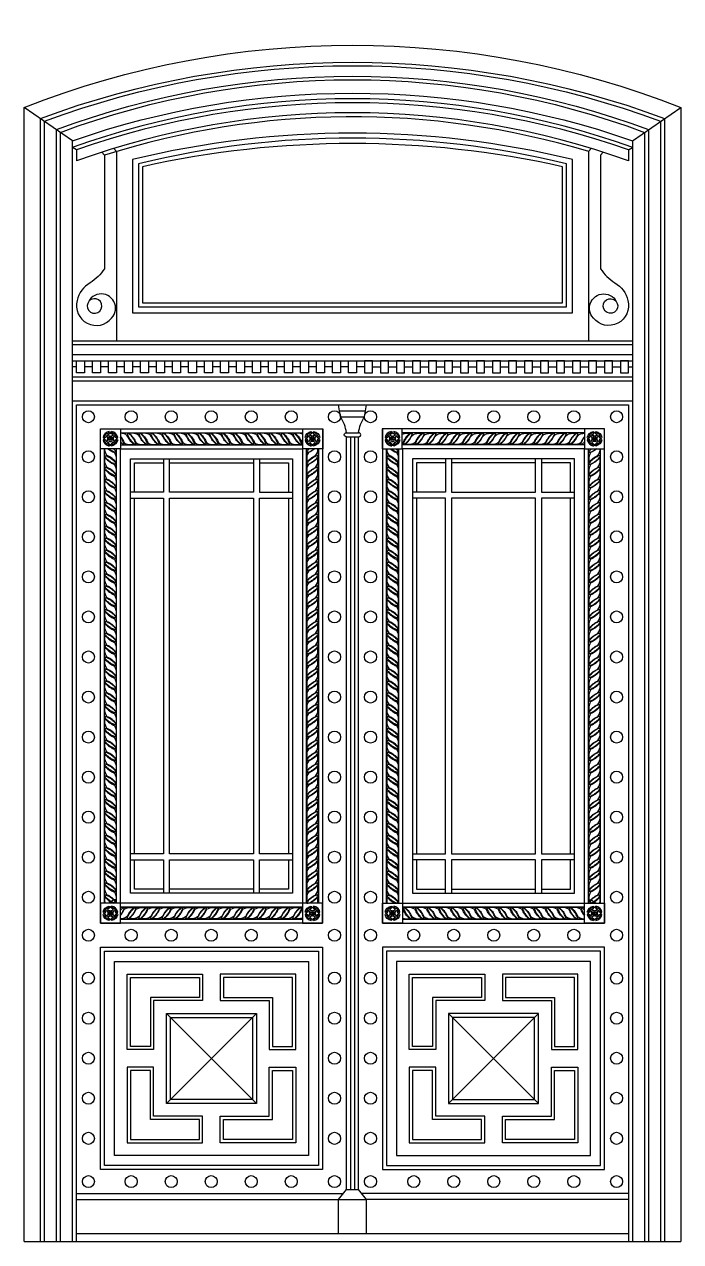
# Model space of a CAD drawing. Header units: metres. Extents: x 44449 to 46091, y 575 to 3618.
import ezdxf

# ---------------------------------------------------------------- set-up
doc = ezdxf.new("R2010")
doc.units = ezdxf.units.M
for name, color, linetype in [('1', 3, 'Continuous'), ('2', 2, 'Continuous'), ('3', 3, 'Continuous'), ('6', 3, 'Continuous'), ('7', 7, 'Continuous')]:
    doc.layers.add(name, color=color, linetype=linetype)

# ---------------------------------------------------------------- blocks, each defined once
blk = doc.blocks.new('FH01F017')
at = {"layer": '1'}
for p, q in [((156, 2912), (1976, 2912)), ((156, 2879.5), (1976, 2879.5)), ((169, 2840.5), (156, 2840.5)), ((156, 2808), (1976, 2808)), ((221, 2840.5), (195, 2840.5)), ((273, 2840.5), (247, 2840.5)), ((325, 2840.5), (299, 2840.5)), ((377, 2840.5), (351, 2840.5)), ((429, 2840.5), (403, 2840.5)), ((481, 2840.5), (455, 2840.5)), ((533, 2840.5), (507, 2840.5)), ((585, 2840.5), (559, 2840.5)), ((637, 2840.5), (611, 2840.5)), ((689, 2840.5), (663, 2840.5)), ((741, 2840.5), (715, 2840.5)), ((793, 2840.5), (767, 2840.5)), ((845, 2840.5), (819, 2840.5)), ((897, 2840.5), (871, 2840.5)), ((949, 2840.5), (923, 2840.5)), ((1001, 2840.5), (975, 2840.5)), ((1053, 2840.5), (1027, 2840.5)), ((1105, 2840.5), (1079, 2840.5)), ((1131, 2840.5), (1157, 2840.5)), ((1183, 2840.5), (1209, 2840.5)), ((1235, 2840.5), (1261, 2840.5)), ((1287, 2840.5), (1313, 2840.5)), ((1339, 2840.5), (1365, 2840.5)), ((1391, 2840.5), (1417, 2840.5)), ((1443, 2840.5), (1469, 2840.5)), ((1495, 2840.5), (1521, 2840.5)), ((1547, 2840.5), (1573, 2840.5)), ((1599, 2840.5), (1625, 2840.5)), ((1651, 2840.5), (1677, 2840.5)), ((1703, 2840.5), (1729, 2840.5)), ((1755, 2840.5), (1781, 2840.5)), ((1807, 2840.5), (1833, 2840.5)), ((1859, 2840.5), (1885, 2840.5)), ((1911, 2840.5), (1937, 2840.5)), ((1963, 2840.5), (1976, 2840.5)), ((1023.69, 2697.46), (1108.31, 2697.46)), ((1026.88, 2677.96), (1105.12, 2677.96)), ((285.08, 2601.14), (274.14, 2612.08)), ((274.14, 2601.14), (285.08, 2612.08)), ((312, 2626), (904.37, 2626)), ((941.36, 2601.14), (930.42, 2612.08)), ((930.42, 2601.14), (941.36, 2612.08)), ((1046.5, 2625.96), (1085.5, 2625.96)), ((1046.5, 2612.96), (1085.5, 2612.96)), ((1059.5, 2612.96), (1059.5, 169)), ((1072.5, 2612.96), (1072.5, 169)), ((1201.58, 2601.14), (1190.64, 2612.08)), ((1190.64, 2601.14), (1201.58, 2612.08)), ((1820, 2626), (1227.63, 2626)), ((1857.86, 2601.14), (1846.92, 2612.08)), ((1846.92, 2601.14), (1857.86, 2612.08)), ((260, 1098.5), (260, 2574)), ((299, 1098.5), (299, 2574)), ((312, 2587), (904.37, 2587)), ((916.5, 2574), (916.5, 1098.5)), ((916.5, 1098.5), (916.5, 2574)), ((955.5, 2574), (955.5, 1098.5)), ((955.5, 1098.5), (955.5, 2574)), ((1176.5, 1098.5), (1176.5, 2574)), ((1176.5, 2574), (1176.5, 1098.5)), ((1215.5, 1098.5), (1215.5, 2574)), ((1215.5, 2574), (1215.5, 1098.5)), ((1820, 2587), (1227.63, 2587)), ((1833, 1098.5), (1833, 2574)), ((1872, 1098.5), (1872, 2574)), ((274.14, 1071.36), (285.08, 1060.42)), ((285.08, 1071.36), (274.14, 1060.42)), ((903.5, 1085.5), (312, 1085.5)), ((312, 1085.5), (903.5, 1085.5)), ((941.36, 1071.36), (930.42, 1060.42)), ((930.42, 1071.36), (941.36, 1060.42)), ((1190.64, 1071.36), (1201.58, 1060.42)), ((1201.58, 1071.36), (1190.64, 1060.42)), ((1820, 1085.5), (1228.5, 1085.5)), ((1228.5, 1085.5), (1820, 1085.5)), ((1846.92, 1071.36), (1857.86, 1060.42)), ((1857.86, 1071.36), (1846.92, 1060.42)), ((903.5, 1046.5), (312, 1046.5)), ((312, 1046.5), (903.5, 1046.5)), ((1820, 1046.5), (1228.5, 1046.5)), ((1228.5, 1046.5), (1820, 1046.5)), ((461.5, 741), (754, 448.5)), ((754, 741), (461.5, 448.5)), ((1378, 741), (1670.5, 448.5)), ((1670.5, 741), (1378, 448.5)), ((1046.5, 169), (1085.5, 169)), ((169, 136.5), (1020.5, 136.5)), ((1020.5, 136.5), (1111.5, 136.5)), ((1963, 136.5), (1111.5, 136.5)), ((1963, 136.5), (1111.5, 136.5))]:
    blk.add_line(p, q, dxfattribs=at)
for points in [[(52, 0), (52, 3646.24, -0.18), (2080, 3646.24), (2080, 0)], [(65, 0), (65, 3637.28, -0.18), (2067, 3637.28), (2067, 0)], [(104, 0), (104, 3610.22, -0.18), (2028, 3610.22), (2028, 0)], [(117, 0), (117, 3601.14, -0.18), (2015, 3601.14), (2015, 0)]]:
    blk.add_lwpolyline(points, format="xyb", dxfattribs=at)
blk.add_lwpolyline([(370.5, 3034.88), (1761.5, 3034.88), (1761.5, 3498.94, 0.12), (370.5, 3498.94)], format="xyb", close=True, dxfattribs=at)
for points in [[(169, 2860), (195, 2860), (195, 2821), (169, 2821)], [(221, 2860), (247, 2860), (247, 2821), (221, 2821)], [(273, 2860), (299, 2860), (299, 2821), (273, 2821)], [(325, 2860), (351, 2860), (351, 2821), (325, 2821)], [(377, 2860), (403, 2860), (403, 2821), (377, 2821)], [(429, 2860), (455, 2860), (455, 2821), (429, 2821)], [(481, 2860), (507, 2860), (507, 2821), (481, 2821)], [(533, 2860), (559, 2860), (559, 2821), (533, 2821)], [(585, 2860), (611, 2860), (611, 2821), (585, 2821)], [(637, 2860), (663, 2860), (663, 2821), (637, 2821)], [(689, 2860), (715, 2860), (715, 2821), (689, 2821)], [(741, 2860), (767, 2860), (767, 2821), (741, 2821)], [(793, 2860), (819, 2860), (819, 2821), (793, 2821)], [(845, 2860), (871, 2860), (871, 2821), (845, 2821)], [(897, 2860), (923, 2860), (923, 2821), (897, 2821)], [(949, 2860), (975, 2860), (975, 2821), (949, 2821)], [(1001, 2860), (1027, 2860), (1027, 2821), (1001, 2821)], [(1053, 2860), (1079, 2860), (1079, 2821), (1053, 2821)], [(1131, 2860), (1105, 2860), (1105, 2821), (1131, 2821)], [(1183, 2860), (1157, 2860), (1157, 2821), (1183, 2821)], [(1235, 2860), (1209, 2860), (1209, 2821), (1235, 2821)], [(1287, 2860), (1261, 2860), (1261, 2821), (1287, 2821)], [(1339, 2860), (1313, 2860), (1313, 2821), (1339, 2821)], [(1391, 2860), (1365, 2860), (1365, 2821), (1391, 2821)], [(1443, 2860), (1417, 2860), (1417, 2821), (1443, 2821)], [(1495, 2860), (1469, 2860), (1469, 2821), (1495, 2821)], [(1547, 2860), (1521, 2860), (1521, 2821), (1547, 2821)], [(1599, 2860), (1573, 2860), (1573, 2821), (1599, 2821)], [(1651, 2860), (1625, 2860), (1625, 2821), (1651, 2821)], [(1703, 2860), (1677, 2860), (1677, 2821), (1703, 2821)], [(1755, 2860), (1729, 2860), (1729, 2821), (1755, 2821)], [(1807, 2860), (1781, 2860), (1781, 2821), (1807, 2821)], [(1859, 2860), (1833, 2860), (1833, 2821), (1859, 2821)], [(1911, 2860), (1885, 2860), (1885, 2821), (1911, 2821)], [(1963, 2860), (1937, 2860), (1937, 2821), (1963, 2821)], [(260, 247), (260, 942.5), (955.5, 942.5), (955.5, 247)], [(1872, 247), (1872, 942.5), (1176.5, 942.5), (1176.5, 247)], [(579.15, 782.6), (419.9, 782.6), (419.9, 623.35), (334.1, 623.35), (334.1, 868.4), (579.15, 868.4)], [(568.75, 793), (409.5, 793), (409.5, 633.75), (344.5, 633.75), (344.5, 858), (568.75, 858)], [(881.4, 623.35), (881.4, 868.4), (636.35, 868.4), (636.35, 782.6), (795.6, 782.6), (795.6, 623.35)], [(871, 633.75), (871, 858), (646.75, 858), (646.75, 793), (806, 793), (806, 633.75)], [(1250.6, 623.35), (1250.6, 868.4), (1495.65, 868.4), (1495.65, 782.6), (1336.4, 782.6), (1336.4, 623.35)], [(1261, 633.75), (1261, 858), (1485.25, 858), (1485.25, 793), (1326, 793), (1326, 633.75)], [(1552.85, 782.6), (1712.1, 782.6), (1712.1, 623.35), (1797.9, 623.35), (1797.9, 868.4), (1552.85, 868.4)], [(1563.25, 793), (1722.5, 793), (1722.5, 633.75), (1787.5, 633.75), (1787.5, 858), (1563.25, 858)], [(474.5, 461.5), (474.5, 728), (741, 728), (741, 461.5)], [(1657.5, 461.5), (1657.5, 728), (1391, 728), (1391, 461.5)], [(334.1, 566.15), (334.1, 321.1), (579.15, 321.1), (579.15, 406.9), (419.9, 406.9), (419.9, 566.15)], [(344.5, 555.75), (344.5, 331.5), (568.75, 331.5), (568.75, 396.5), (409.5, 396.5), (409.5, 555.75)], [(636.35, 406.9), (795.6, 406.9), (795.6, 566.15), (881.4, 566.15), (881.4, 321.1), (636.35, 321.1)], [(646.75, 396.5), (806, 396.5), (806, 555.75), (871, 555.75), (871, 331.5), (646.75, 331.5)], [(1495.65, 406.9), (1336.4, 406.9), (1336.4, 566.15), (1250.6, 566.15), (1250.6, 321.1), (1495.65, 321.1)], [(1485.25, 396.5), (1326, 396.5), (1326, 555.75), (1261, 555.75), (1261, 331.5), (1485.25, 331.5)], [(1797.9, 566.15), (1797.9, 321.1), (1552.85, 321.1), (1552.85, 406.9), (1712.1, 406.9), (1712.1, 566.15)], [(1787.5, 555.75), (1787.5, 331.5), (1563.25, 331.5), (1563.25, 396.5), (1722.5, 396.5), (1722.5, 555.75)]]:
    blk.add_lwpolyline(points, close=True, dxfattribs=at)
for points in [[(169, 0), (169, 2717), (1963, 2717), (1963, 0)], [(357.5, 2433.18), (357.5, 2528.5), (451.75, 2528.5)], [(471.25, 2528.5), (744.25, 2528.5)], [(763.75, 2528.5), (858, 2528.5), (858, 2433.18)], [(1368.25, 2528.5), (1274, 2528.5), (1274, 2433.18)], [(1660.75, 2528.5), (1387.75, 2528.5)], [(1774.5, 2433.18), (1774.5, 2528.5), (1680.25, 2528.5)], [(357.5, 1258.82), (357.5, 2413.68)], [(858, 2413.68), (858, 1258.82)], [(1274, 2413.68), (1274, 1258.82)], [(1774.5, 1258.82), (1774.5, 2413.68)], [(451.75, 1144), (357.5, 1144), (357.5, 1239.32)], [(858, 1239.32), (858, 1144), (763.75, 1144)], [(1274, 1239.32), (1274, 1144), (1368.25, 1144)], [(1680.25, 1144), (1774.5, 1144), (1774.5, 1239.32)], [(744.25, 1144), (471.25, 1144)], [(1387.75, 1144), (1660.75, 1144)], [(754, 568.75), (754, 448.5), (461.5, 448.5), (461.5, 741), (754, 741), (754, 568.75)], [(1378, 568.75), (1378, 448.5), (1670.5, 448.5), (1670.5, 741), (1378, 741), (1378, 568.75)]]:
    blk.add_lwpolyline(points, dxfattribs=at)
for centre in [(208, 2678), (347.1, 2678), (477.1, 2678), (607.1, 2678), (737.1, 2678), (867.1, 2678), (1007.5, 2678), (1124.5, 2678), (1264.9, 2678), (1394.9, 2678), (1524.9, 2678), (1654.9, 2678), (1784.9, 2678), (1924, 2678), (208, 2548), (1007.5, 2548), (1124.5, 2548), (1924, 2548), (208, 2418), (1007.5, 2418), (1124.5, 2418), (1924, 2418), (208, 2288), (1007.5, 2288), (1124.5, 2288), (1924, 2288), (208, 2158), (1007.5, 2158), (1124.5, 2158), (1924, 2158), (208, 2028), (1007.5, 2028), (1124.5, 2028), (1924, 2028), (208, 1898), (1007.5, 1898), (1124.5, 1898), (1924, 1898), (208, 1768), (1007.5, 1768), (1124.5, 1768), (1924, 1768), (208, 1638), (1007.5, 1638), (1124.5, 1638), (1924, 1638), (208, 1508), (1007.5, 1508), (1124.5, 1508), (1924, 1508), (208, 1378), (1007.5, 1378), (1124.5, 1378), (1924, 1378), (208, 1248), (1007.5, 1248), (1124.5, 1248), (1924, 1248), (208, 1118), (1007.5, 1118), (1124.5, 1118), (1924, 1118), (208, 994.5), (347.1, 994.5), (477.1, 994.5), (607.1, 994.5), (737.1, 994.5), (867.1, 994.5), (1007.5, 994.5), (1124.5, 994.5), (1264.9, 994.5), (1394.9, 994.5), (1524.9, 994.5), (1654.9, 994.5), (1784.9, 994.5), (1924, 994.5), (208, 855.4), (1007.5, 855.4), (1124.5, 855.4), (1924, 855.4), (208, 725.4), (1007.5, 725.4), (1124.5, 725.4), (1924, 725.4), (208, 595.4), (1007.5, 595.4), (1124.5, 595.4), (1924, 595.4), (208, 465.4), (1007.5, 465.4), (1124.5, 465.4), (1924, 465.4), (208, 335.4), (1007.5, 335.4), (1124.5, 335.4), (1924, 335.4), (208, 195), (347.1, 195), (477.1, 195), (607.1, 195), (737.1, 195), (867.1, 195), (1007.5, 195), (1124.5, 195), (1264.9, 195), (1394.9, 195), (1524.9, 195), (1654.9, 195), (1784.9, 195), (1924, 195)]:
    blk.add_circle(centre, 19.5, dxfattribs=at)
for centre, radius, start, end in [((1066, 1008.96), 2701.24, 70.31, 109.69), ((1066, 995.56), 2701.64, 70.62, 109.38), ((1066, 992.66), 2659.04, 73.23, 107.64)]:
    blk.add_arc(centre, radius, start, end, dxfattribs=at)
at = {"layer": '2'}
blk.add_line((0, 0), (2132, 0), dxfattribs=at)
at = {"layer": '3'}
for p, q in [((156, 3573.7), (0, 3681.77)), ((1976, 3573.7), (2132, 3681.77))]:
    blk.add_line(p, q, dxfattribs=at)
at = {"layer": '6'}
for points in [[(255.86, 2610.47, 0.27), (262.93, 2617.59, -0.27), (268.64, 2623.29, 0.27), (275.75, 2630.37, 0.32)], [(256.95, 2606.61, -0.27), (266.81, 2596.66), (266.82, 2596.64, 0.42), (266.82, 2616.59), (266.81, 2616.57, -0.27)], [(269.64, 2619.41, 0.42), (289.59, 2619.41), (289.57, 2619.41, -0.27), (279.61, 2629.27, -0.27), (269.66, 2619.41)], [(285.08, 2601.14, 0.16), (274.14, 2601.14), (274.14, 2601.14, 0.16), (274.14, 2612.08), (274.14, 2612.08, 0.16), (285.08, 2612.08), (285.08, 2612.08, 0.16), (285.08, 2601.14, 0.16)], [(283.47, 2630.37, 0.27), (290.59, 2623.29, -0.27), (296.29, 2617.59, 0.27), (303.37, 2610.47, 0.32)], [(292.41, 2596.64), (292.41, 2596.66, -0.27), (302.27, 2606.61, -0.27), (292.41, 2616.57), (292.41, 2616.59, 0.42)], [(361.47, 2588.46, 0.28), (362.1, 2589.93, 0.07), (360.44, 2595.8, 0.03), (357.4, 2601.73, 0.02), (352.34, 2609.42, 0.02), (346.59, 2616.63, 0.03), (341.9, 2621.36, 0.07), (336.84, 2624.76, 0.28), (335.25, 2624.62, 0.28), (334.62, 2623.15, 0.07), (336.28, 2617.29, 0.03), (339.32, 2611.36, 0.02), (344.38, 2603.66, 0.02), (350.13, 2596.45, 0.03), (354.82, 2591.72, 0.07), (359.88, 2588.32, 0.28)], [(398.98, 2588.46, 0.28), (399.6, 2589.93, 0.07), (397.95, 2595.8, 0.03), (394.91, 2601.73, 0.02), (389.84, 2609.42, 0.02), (384.1, 2616.63, 0.03), (379.41, 2621.36, 0.07), (374.35, 2624.76, 0.28), (372.76, 2624.62, 0.28), (372.13, 2623.15, 0.07), (373.78, 2617.29, 0.03), (376.82, 2611.36, 0.02), (381.89, 2603.66, 0.02), (387.63, 2596.45, 0.03), (392.32, 2591.72, 0.07), (397.38, 2588.32, 0.28)], [(437.52, 2588.46, 0.28), (438.15, 2589.93, 0.07), (436.49, 2595.8, 0.03), (433.45, 2601.73, 0.02), (428.39, 2609.42, 0.02), (422.64, 2616.63, 0.03), (417.95, 2621.36, 0.07), (412.89, 2624.76, 0.28), (411.3, 2624.62, 0.28), (410.67, 2623.15, 0.07), (412.33, 2617.29, 0.03), (415.37, 2611.36, 0.02), (420.43, 2603.66, 0.02), (426.18, 2596.45, 0.03), (430.87, 2591.72, 0.07), (435.93, 2588.32, 0.28)], [(475.26, 2588.46, 0.28), (475.89, 2589.93, 0.07), (474.24, 2595.8, 0.03), (471.2, 2601.73, 0.02), (466.13, 2609.42, 0.02), (460.39, 2616.63, 0.03), (455.7, 2621.36, 0.07), (450.64, 2624.76, 0.28), (449.04, 2624.62, 0.28), (448.42, 2623.15, 0.07), (450.07, 2617.29, 0.03), (453.11, 2611.36, 0.02), (458.18, 2603.66, 0.02), (463.92, 2596.45, 0.03), (468.61, 2591.72, 0.07), (473.67, 2588.32, 0.28)], [(513.41, 2588.46, 0.28), (514.03, 2589.93, 0.07), (512.38, 2595.8, 0.03), (509.34, 2601.73, 0.02), (504.27, 2609.42, 0.02), (498.53, 2616.63, 0.03), (493.84, 2621.36, 0.07), (488.78, 2624.76, 0.28), (487.19, 2624.62, 0.28), (486.56, 2623.15, 0.07), (488.22, 2617.29, 0.03), (491.26, 2611.36, 0.02), (496.32, 2603.66, 0.02), (502.06, 2596.45, 0.03), (506.76, 2591.72, 0.07), (511.81, 2588.32, 0.28)], [(551.75, 2588.46, 0.28), (552.38, 2589.93, 0.07), (550.72, 2595.8, 0.03), (547.68, 2601.73, 0.02), (542.62, 2609.42, 0.02), (536.88, 2616.63, 0.03), (532.18, 2621.36, 0.07), (527.13, 2624.76, 0.28), (525.53, 2624.62, 0.28), (524.9, 2623.15, 0.07), (526.56, 2617.29, 0.03), (529.6, 2611.36, 0.02), (534.66, 2603.66, 0.02), (540.41, 2596.45, 0.03), (545.1, 2591.72, 0.07), (550.16, 2588.32, 0.28)], [(590.3, 2588.46, 0.28), (590.92, 2589.93, 0.07), (589.27, 2595.8, 0.03), (586.23, 2601.73, 0.02), (581.16, 2609.42, 0.02), (575.42, 2616.63, 0.03), (570.73, 2621.36, 0.07), (565.67, 2624.76, 0.28), (564.07, 2624.62, 0.28), (563.45, 2623.15, 0.07), (565.1, 2617.29, 0.03), (568.14, 2611.36, 0.02), (573.21, 2603.66, 0.02), (578.95, 2596.45, 0.03), (583.64, 2591.72, 0.07), (588.7, 2588.32, 0.28)], [(628.64, 2588.46, 0.28), (629.27, 2589.93, 0.07), (627.61, 2595.8, 0.03), (624.57, 2601.73, 0.02), (619.51, 2609.42, 0.02), (613.76, 2616.63, 0.03), (609.07, 2621.36, 0.07), (604.01, 2624.76, 0.28), (602.42, 2624.62, 0.28), (601.79, 2623.15, 0.07), (603.45, 2617.29, 0.03), (606.49, 2611.36, 0.02), (611.55, 2603.66, 0.02), (617.29, 2596.45, 0.03), (621.99, 2591.72, 0.07), (627.04, 2588.32, 0.28)], [(667.38, 2588.46, 0.28), (668.01, 2589.93, 0.07), (666.35, 2595.8, 0.03), (663.31, 2601.73, 0.02), (658.25, 2609.42, 0.02), (652.51, 2616.63, 0.03), (647.81, 2621.36, 0.07), (642.76, 2624.76, 0.28), (641.16, 2624.62, 0.28), (640.54, 2623.15, 0.07), (642.19, 2617.29, 0.03), (645.23, 2611.36, 0.02), (650.3, 2603.66, 0.02), (656.04, 2596.45, 0.03), (660.73, 2591.72, 0.07), (665.79, 2588.32, 0.28)], [(706.53, 2588.46, 0.28), (707.15, 2589.93, 0.07), (705.5, 2595.8, 0.03), (702.46, 2601.73, 0.02), (697.39, 2609.42, 0.02), (691.65, 2616.63, 0.03), (686.96, 2621.36, 0.07), (681.9, 2624.76, 0.28), (680.3, 2624.62, 0.28), (679.68, 2623.15, 0.07), (681.33, 2617.29, 0.03), (684.37, 2611.36, 0.02), (689.44, 2603.66, 0.02), (695.18, 2596.45, 0.03), (699.87, 2591.72, 0.07), (704.93, 2588.32, 0.28)], [(745.27, 2588.46, 0.28), (745.89, 2589.93, 0.07), (744.24, 2595.8, 0.03), (741.2, 2601.73, 0.02), (736.13, 2609.42, 0.02), (730.39, 2616.63, 0.03), (725.7, 2621.36, 0.07), (720.64, 2624.76, 0.28), (719.05, 2624.62, 0.28), (718.42, 2623.15, 0.07), (720.08, 2617.29, 0.03), (723.12, 2611.36, 0.02), (728.18, 2603.66, 0.02), (733.92, 2596.45, 0.03), (738.62, 2591.72, 0.07), (743.67, 2588.32, 0.28)], [(783.81, 2588.46, 0.28), (784.44, 2589.93, 0.07), (782.78, 2595.8, 0.03), (779.74, 2601.73, 0.02), (774.68, 2609.42, 0.02), (768.94, 2616.63, 0.03), (764.24, 2621.36, 0.07), (759.19, 2624.76, 0.28), (757.59, 2624.62, 0.28), (756.96, 2623.15, 0.07), (758.62, 2617.29, 0.03), (761.66, 2611.36, 0.02), (766.72, 2603.66, 0.02), (772.47, 2596.45, 0.03), (777.16, 2591.72, 0.07), (782.22, 2588.32, 0.28)], [(822.36, 2588.46, 0.28), (822.98, 2589.93, 0.07), (821.33, 2595.8, 0.03), (818.29, 2601.73, 0.02), (813.22, 2609.42, 0.02), (807.48, 2616.63, 0.03), (802.79, 2621.36, 0.07), (797.73, 2624.76, 0.28), (796.13, 2624.62, 0.28), (795.51, 2623.15, 0.07), (797.16, 2617.29, 0.03), (800.2, 2611.36, 0.02), (805.27, 2603.66, 0.02), (811.01, 2596.45, 0.03), (815.7, 2591.72, 0.07), (820.76, 2588.32, 0.28)], [(860.7, 2588.46, 0.28), (861.33, 2589.93, 0.07), (859.67, 2595.8, 0.03), (856.63, 2601.73, 0.02), (851.57, 2609.42, 0.02), (845.82, 2616.63, 0.03), (841.13, 2621.36, 0.07), (836.07, 2624.76, 0.28), (834.48, 2624.62, 0.28), (833.85, 2623.15, 0.07), (835.51, 2617.29, 0.03), (838.55, 2611.36, 0.02), (843.61, 2603.66, 0.02), (849.35, 2596.45, 0.03), (854.05, 2591.72, 0.07), (859.1, 2588.32, 0.28)], [(899.44, 2588.46, 0.28), (900.07, 2589.93, 0.07), (898.41, 2595.8, 0.03), (895.37, 2601.73, 0.02), (890.31, 2609.42, 0.02), (884.57, 2616.63, 0.03), (879.87, 2621.36, 0.07), (874.82, 2624.76, 0.28), (873.22, 2624.62, 0.28), (872.59, 2623.15, 0.07), (874.25, 2617.29, 0.03), (877.29, 2611.36, 0.02), (882.35, 2603.66, 0.02), (888.1, 2596.45, 0.03), (892.79, 2591.72, 0.07), (897.85, 2588.32, 0.28)], [(932.03, 2630.37, -0.27), (924.91, 2623.29, 0.27), (919.21, 2617.59, -0.27), (912.13, 2610.47, -0.32)], [(923.09, 2596.64), (923.09, 2596.66, 0.27), (913.23, 2606.61, 0.27), (923.09, 2616.57), (923.09, 2616.59, -0.42)], [(945.86, 2619.41, -0.42), (925.91, 2619.41), (925.93, 2619.41, 0.27), (935.89, 2629.27, 0.27), (945.84, 2619.41)], [(930.42, 2601.14, -0.16), (941.36, 2601.14), (941.36, 2601.14, -0.16), (941.36, 2612.08), (941.36, 2612.08, -0.16), (930.42, 2612.08), (930.42, 2612.08, -0.16), (930.42, 2601.14, -0.16)], [(959.64, 2610.47, -0.27), (952.57, 2617.59, 0.27), (946.86, 2623.29, -0.27), (939.75, 2630.37, -0.32)], [(958.55, 2606.61, 0.27), (948.69, 2596.66), (948.68, 2596.64, -0.42), (948.68, 2616.59), (948.69, 2616.57, 0.27)], [(1172.36, 2610.47, 0.27), (1179.43, 2617.59, -0.27), (1185.14, 2623.29, 0.27), (1192.25, 2630.37, 0.32)], [(1173.45, 2606.61, -0.27), (1183.31, 2596.66), (1183.32, 2596.64, 0.42), (1183.32, 2616.59), (1183.31, 2616.57, -0.27)], [(1186.14, 2619.41, 0.42), (1206.09, 2619.41), (1206.07, 2619.41, -0.27), (1196.11, 2629.27, -0.27), (1186.16, 2619.41)], [(1201.58, 2601.14, 0.16), (1190.64, 2601.14), (1190.64, 2601.14, 0.16), (1190.64, 2612.08), (1190.64, 2612.08, 0.16), (1201.58, 2612.08), (1201.58, 2612.08, 0.16), (1201.58, 2601.14, 0.16)], [(1199.97, 2630.37, 0.27), (1207.09, 2623.29, -0.27), (1212.79, 2617.59, 0.27), (1219.87, 2610.47, 0.32)], [(1208.91, 2596.64), (1208.91, 2596.66, -0.27), (1218.77, 2606.61, -0.27), (1208.91, 2616.57), (1208.91, 2616.59, 0.42)], [(1232.56, 2588.46, -0.28), (1231.93, 2589.93, -0.07), (1233.59, 2595.8, -0.03), (1236.63, 2601.73, -0.02), (1241.69, 2609.42, -0.02), (1247.43, 2616.63, -0.03), (1252.13, 2621.36, -0.07), (1257.18, 2624.76, -0.28), (1258.78, 2624.62, -0.28), (1259.41, 2623.15, -0.07), (1257.75, 2617.29, -0.03), (1254.71, 2611.36, -0.02), (1249.65, 2603.66, -0.02), (1243.9, 2596.45, -0.03), (1239.21, 2591.72, -0.07), (1234.15, 2588.32, -0.28)], [(1271.3, 2588.46, -0.28), (1270.67, 2589.93, -0.07), (1272.33, 2595.8, -0.03), (1275.37, 2601.73, -0.02), (1280.43, 2609.42, -0.02), (1286.18, 2616.63, -0.03), (1290.87, 2621.36, -0.07), (1295.93, 2624.76, -0.28), (1297.52, 2624.62, -0.28), (1298.15, 2623.15, -0.07), (1296.49, 2617.29, -0.03), (1293.45, 2611.36, -0.02), (1288.39, 2603.66, -0.02), (1282.65, 2596.45, -0.03), (1277.95, 2591.72, -0.07), (1272.9, 2588.32, -0.28)], [(1309.64, 2588.46, -0.28), (1309.02, 2589.93, -0.07), (1310.67, 2595.8, -0.03), (1313.71, 2601.73, -0.02), (1318.78, 2609.42, -0.02), (1324.52, 2616.63, -0.03), (1329.21, 2621.36, -0.07), (1334.27, 2624.76, -0.28), (1335.87, 2624.62, -0.28), (1336.49, 2623.15, -0.07), (1334.84, 2617.29, -0.03), (1331.8, 2611.36, -0.02), (1326.73, 2603.66, -0.02), (1320.99, 2596.45, -0.03), (1316.3, 2591.72, -0.07), (1311.24, 2588.32, -0.28)], [(1348.19, 2588.46, -0.28), (1347.56, 2589.93, -0.07), (1349.22, 2595.8, -0.03), (1352.26, 2601.73, -0.02), (1357.32, 2609.42, -0.02), (1363.06, 2616.63, -0.03), (1367.76, 2621.36, -0.07), (1372.81, 2624.76, -0.28), (1374.41, 2624.62, -0.28), (1375.04, 2623.15, -0.07), (1373.38, 2617.29, -0.03), (1370.34, 2611.36, -0.02), (1365.28, 2603.66, -0.02), (1359.53, 2596.45, -0.03), (1354.84, 2591.72, -0.07), (1349.78, 2588.32, -0.28)], [(1386.73, 2588.46, -0.28), (1386.11, 2589.93, -0.07), (1387.76, 2595.8, -0.03), (1390.8, 2601.73, -0.02), (1395.87, 2609.42, -0.02), (1401.61, 2616.63, -0.03), (1406.3, 2621.36, -0.07), (1411.36, 2624.76, -0.28), (1412.95, 2624.62, -0.28), (1413.58, 2623.15, -0.07), (1411.92, 2617.29, -0.03), (1408.88, 2611.36, -0.02), (1403.82, 2603.66, -0.02), (1398.08, 2596.45, -0.03), (1393.38, 2591.72, -0.07), (1388.33, 2588.32, -0.28)], [(1425.47, 2588.46, -0.28), (1424.85, 2589.93, -0.07), (1426.5, 2595.8, -0.03), (1429.54, 2601.73, -0.02), (1434.61, 2609.42, -0.02), (1440.35, 2616.63, -0.03), (1445.04, 2621.36, -0.07), (1450.1, 2624.76, -0.28), (1451.7, 2624.62, -0.28), (1452.32, 2623.15, -0.07), (1450.67, 2617.29, -0.03), (1447.63, 2611.36, -0.02), (1442.56, 2603.66, -0.02), (1436.82, 2596.45, -0.03), (1432.13, 2591.72, -0.07), (1427.07, 2588.32, -0.28)], [(1464.62, 2588.46, -0.28), (1463.99, 2589.93, -0.07), (1465.65, 2595.8, -0.03), (1468.69, 2601.73, -0.02), (1473.75, 2609.42, -0.02), (1479.49, 2616.63, -0.03), (1484.19, 2621.36, -0.07), (1489.24, 2624.76, -0.28), (1490.84, 2624.62, -0.28), (1491.46, 2623.15, -0.07), (1489.81, 2617.29, -0.03), (1486.77, 2611.36, -0.02), (1481.7, 2603.66, -0.02), (1475.96, 2596.45, -0.03), (1471.27, 2591.72, -0.07), (1466.21, 2588.32, -0.28)], [(1503.36, 2588.46, -0.28), (1502.73, 2589.93, -0.07), (1504.39, 2595.8, -0.03), (1507.43, 2601.73, -0.02), (1512.49, 2609.42, -0.02), (1518.24, 2616.63, -0.03), (1522.93, 2621.36, -0.07), (1527.99, 2624.76, -0.28), (1529.58, 2624.62, -0.28), (1530.21, 2623.15, -0.07), (1528.55, 2617.29, -0.03), (1525.51, 2611.36, -0.02), (1520.45, 2603.66, -0.02), (1514.71, 2596.45, -0.03), (1510.01, 2591.72, -0.07), (1504.96, 2588.32, -0.28)], [(1541.7, 2588.46, -0.28), (1541.08, 2589.93, -0.07), (1542.73, 2595.8, -0.03), (1545.77, 2601.73, -0.02), (1550.84, 2609.42, -0.02), (1556.58, 2616.63, -0.03), (1561.27, 2621.36, -0.07), (1566.33, 2624.76, -0.28), (1567.93, 2624.62, -0.28), (1568.55, 2623.15, -0.07), (1566.9, 2617.29, -0.03), (1563.86, 2611.36, -0.02), (1558.79, 2603.66, -0.02), (1553.05, 2596.45, -0.03), (1548.36, 2591.72, -0.07), (1543.3, 2588.32, -0.28)], [(1580.25, 2588.46, -0.28), (1579.62, 2589.93, -0.07), (1581.28, 2595.8, -0.03), (1584.32, 2601.73, -0.02), (1589.38, 2609.42, -0.02), (1595.12, 2616.63, -0.03), (1599.82, 2621.36, -0.07), (1604.87, 2624.76, -0.28), (1606.47, 2624.62, -0.28), (1607.1, 2623.15, -0.07), (1605.44, 2617.29, -0.03), (1602.4, 2611.36, -0.02), (1597.34, 2603.66, -0.02), (1591.59, 2596.45, -0.03), (1586.9, 2591.72, -0.07), (1581.84, 2588.32, -0.28)], [(1618.59, 2588.46, -0.28), (1617.97, 2589.93, -0.07), (1619.62, 2595.8, -0.03), (1622.66, 2601.73, -0.02), (1627.73, 2609.42, -0.02), (1633.47, 2616.63, -0.03), (1638.16, 2621.36, -0.07), (1643.22, 2624.76, -0.28), (1644.81, 2624.62, -0.28), (1645.44, 2623.15, -0.07), (1643.78, 2617.29, -0.03), (1640.74, 2611.36, -0.02), (1635.68, 2603.66, -0.02), (1629.94, 2596.45, -0.03), (1625.24, 2591.72, -0.07), (1620.19, 2588.32, -0.28)], [(1656.74, 2588.46, -0.28), (1656.11, 2589.93, -0.07), (1657.76, 2595.8, -0.03), (1660.8, 2601.73, -0.02), (1665.87, 2609.42, -0.02), (1671.61, 2616.63, -0.03), (1676.3, 2621.36, -0.07), (1681.36, 2624.76, -0.28), (1682.96, 2624.62, -0.28), (1683.58, 2623.15, -0.07), (1681.93, 2617.29, -0.03), (1678.89, 2611.36, -0.02), (1673.82, 2603.66, -0.02), (1668.08, 2596.45, -0.03), (1663.39, 2591.72, -0.07), (1658.33, 2588.32, -0.28)], [(1694.48, 2588.46, -0.28), (1693.85, 2589.93, -0.07), (1695.51, 2595.8, -0.03), (1698.55, 2601.73, -0.02), (1703.61, 2609.42, -0.02), (1709.36, 2616.63, -0.03), (1714.05, 2621.36, -0.07), (1719.11, 2624.76, -0.28), (1720.7, 2624.62, -0.28), (1721.33, 2623.15, -0.07), (1719.67, 2617.29, -0.03), (1716.63, 2611.36, -0.02), (1711.57, 2603.66, -0.02), (1705.82, 2596.45, -0.03), (1701.13, 2591.72, -0.07), (1696.07, 2588.32, -0.28)], [(1733.02, 2588.46, -0.28), (1732.4, 2589.93, -0.07), (1734.05, 2595.8, -0.03), (1737.09, 2601.73, -0.02), (1742.16, 2609.42, -0.02), (1747.9, 2616.63, -0.03), (1752.59, 2621.36, -0.07), (1757.65, 2624.76, -0.28), (1759.24, 2624.62, -0.28), (1759.87, 2623.15, -0.07), (1758.22, 2617.29, -0.03), (1755.18, 2611.36, -0.02), (1750.11, 2603.66, -0.02), (1744.37, 2596.45, -0.03), (1739.68, 2591.72, -0.07), (1734.62, 2588.32, -0.28)], [(1770.53, 2588.46, -0.28), (1769.9, 2589.93, -0.07), (1771.56, 2595.8, -0.03), (1774.6, 2601.73, -0.02), (1779.66, 2609.42, -0.02), (1785.41, 2616.63, -0.03), (1790.1, 2621.36, -0.07), (1795.16, 2624.76, -0.28), (1796.75, 2624.62, -0.28), (1797.38, 2623.15, -0.07), (1795.72, 2617.29, -0.03), (1792.68, 2611.36, -0.02), (1787.62, 2603.66, -0.02), (1781.87, 2596.45, -0.03), (1777.18, 2591.72, -0.07), (1772.12, 2588.32, -0.28)], [(1848.53, 2630.37, -0.27), (1841.41, 2623.29, 0.27), (1835.71, 2617.59, -0.27), (1828.63, 2610.47, -0.32)], [(1839.59, 2596.64), (1839.59, 2596.66, 0.27), (1829.73, 2606.61, 0.27), (1839.59, 2616.57), (1839.59, 2616.59, -0.42)], [(1862.36, 2619.41, -0.42), (1842.41, 2619.41), (1842.43, 2619.41, 0.27), (1852.39, 2629.27, 0.27), (1862.34, 2619.41)], [(1846.92, 2601.14, -0.16), (1857.86, 2601.14), (1857.86, 2601.14, -0.16), (1857.86, 2612.08), (1857.86, 2612.08, -0.16), (1846.92, 2612.08), (1846.92, 2612.08, -0.16), (1846.92, 2601.14, -0.16)], [(1876.14, 2610.47, -0.27), (1869.07, 2617.59, 0.27), (1863.36, 2623.29, -0.27), (1856.25, 2630.37, -0.32)], [(1875.05, 2606.61, 0.27), (1865.19, 2596.66), (1865.18, 2596.64, -0.42), (1865.18, 2616.59), (1865.19, 2616.57, 0.27)], [(275.75, 2582.86, 0.27), (268.64, 2589.93, -0.27), (262.93, 2595.64, 0.27), (255.86, 2602.75, 0.32)], [(269.64, 2593.82, -0.42), (289.59, 2593.82), (289.57, 2593.81, 0.27), (279.61, 2583.95, 0.27), (269.66, 2593.81)], [(283.47, 2582.86, -0.27), (290.59, 2589.93, 0.27), (296.29, 2595.64, -0.27), (303.37, 2602.75, -0.32)], [(932.03, 2582.86, 0.27), (924.91, 2589.93, -0.27), (919.21, 2595.64, 0.27), (912.13, 2602.75, 0.32)], [(945.86, 2593.82, 0.42), (925.91, 2593.82), (925.93, 2593.81, -0.27), (935.89, 2583.95, -0.27), (945.84, 2593.81)], [(939.75, 2582.86, -0.27), (946.86, 2589.93, 0.27), (952.57, 2595.64, -0.27), (959.64, 2602.75, -0.32)], [(1192.25, 2582.86, 0.27), (1185.14, 2589.93, -0.27), (1179.43, 2595.64, 0.27), (1172.36, 2602.75, 0.32)], [(1186.14, 2593.82, -0.42), (1206.09, 2593.82), (1206.07, 2593.81, 0.27), (1196.11, 2583.95, 0.27), (1186.16, 2593.81)], [(1199.97, 2582.86, -0.27), (1207.09, 2589.93, 0.27), (1212.79, 2595.64, -0.27), (1219.87, 2602.75, -0.32)], [(1848.53, 2582.86, 0.27), (1841.41, 2589.93, -0.27), (1835.71, 2595.64, 0.27), (1828.63, 2602.75, 0.32)], [(1862.36, 2593.82, 0.42), (1842.41, 2593.82), (1842.43, 2593.81, -0.27), (1852.39, 2583.95, -0.27), (1862.34, 2593.81)], [(1856.25, 2582.86, -0.27), (1863.36, 2589.93, 0.27), (1869.07, 2595.64, -0.27), (1876.14, 2602.75, -0.32)], [(297.54, 2524.53, -0.28), (296.07, 2523.9, -0.07), (290.2, 2525.56, -0.03), (284.27, 2528.6, -0.02), (276.58, 2533.66, -0.02), (269.37, 2539.41, -0.03), (264.64, 2544.1, -0.07), (261.24, 2549.16, -0.28), (261.38, 2550.75, -0.28), (262.85, 2551.38, -0.07), (268.71, 2549.72, -0.03), (274.64, 2546.68, -0.02), (282.34, 2541.62, -0.02), (289.55, 2535.87, -0.03), (294.28, 2531.18, -0.07), (297.68, 2526.12, -0.28)], [(917.96, 2524.53, 0.28), (919.43, 2523.9, 0.07), (925.3, 2525.56, 0.03), (931.23, 2528.6, 0.02), (938.92, 2533.66, 0.02), (946.13, 2539.41, 0.03), (950.86, 2544.1, 0.07), (954.26, 2549.16, 0.28), (954.12, 2550.75, 0.28), (952.65, 2551.38, 0.07), (946.79, 2549.72, 0.03), (940.86, 2546.68, 0.02), (933.16, 2541.62, 0.02), (925.95, 2535.87, 0.03), (921.22, 2531.18, 0.07), (917.82, 2526.12, 0.28)], [(1214.04, 2524.53, -0.28), (1212.57, 2523.9, -0.07), (1206.7, 2525.56, -0.03), (1200.77, 2528.6, -0.02), (1193.08, 2533.66, -0.02), (1185.87, 2539.41, -0.03), (1181.14, 2544.1, -0.07), (1177.74, 2549.16, -0.28), (1177.88, 2550.75, -0.28), (1179.35, 2551.38, -0.07), (1185.21, 2549.72, -0.03), (1191.14, 2546.68, -0.02), (1198.84, 2541.62, -0.02), (1206.05, 2535.87, -0.03), (1210.78, 2531.18, -0.07), (1214.18, 2526.12, -0.28)], [(1834.46, 2524.53, 0.28), (1835.93, 2523.9, 0.07), (1841.8, 2525.56, 0.03), (1847.73, 2528.6, 0.02), (1855.42, 2533.66, 0.02), (1862.63, 2539.41, 0.03), (1867.36, 2544.1, 0.07), (1870.76, 2549.16, 0.28), (1870.62, 2550.75, 0.28), (1869.15, 2551.38, 0.07), (1863.29, 2549.72, 0.03), (1857.36, 2546.68, 0.02), (1849.66, 2541.62, 0.02), (1842.45, 2535.87, 0.03), (1837.72, 2531.18, 0.07), (1834.32, 2526.12, 0.28)], [(297.54, 2487.02, -0.28), (296.07, 2486.4, -0.07), (290.2, 2488.05, -0.03), (284.27, 2491.09, -0.02), (276.58, 2496.16, -0.02), (269.37, 2501.9, -0.03), (264.64, 2506.59, -0.07), (261.24, 2511.65, -0.28), (261.38, 2513.24, -0.28), (262.85, 2513.87, -0.07), (268.71, 2512.22, -0.03), (274.64, 2509.18, -0.02), (282.34, 2504.11, -0.02), (289.55, 2498.37, -0.03), (294.28, 2493.68, -0.07), (297.68, 2488.62, -0.28)], [(917.96, 2487.02, 0.28), (919.43, 2486.4, 0.07), (925.3, 2488.05, 0.03), (931.23, 2491.09, 0.02), (938.92, 2496.16, 0.02), (946.13, 2501.9, 0.03), (950.86, 2506.59, 0.07), (954.26, 2511.65, 0.28), (954.12, 2513.24, 0.28), (952.65, 2513.87, 0.07), (946.79, 2512.22, 0.03), (940.86, 2509.18, 0.02), (933.16, 2504.11, 0.02), (925.95, 2498.37, 0.03), (921.22, 2493.68, 0.07), (917.82, 2488.62, 0.28)], [(1214.04, 2487.02, -0.28), (1212.57, 2486.4, -0.07), (1206.7, 2488.05, -0.03), (1200.77, 2491.09, -0.02), (1193.08, 2496.16, -0.02), (1185.87, 2501.9, -0.03), (1181.14, 2506.59, -0.07), (1177.74, 2511.65, -0.28), (1177.88, 2513.24, -0.28), (1179.35, 2513.87, -0.07), (1185.21, 2512.22, -0.03), (1191.14, 2509.18, -0.02), (1198.84, 2504.11, -0.02), (1206.05, 2498.37, -0.03), (1210.78, 2493.68, -0.07), (1214.18, 2488.62, -0.28)], [(1834.46, 2487.02, 0.28), (1835.93, 2486.4, 0.07), (1841.8, 2488.05, 0.03), (1847.73, 2491.09, 0.02), (1855.42, 2496.16, 0.02), (1862.63, 2501.9, 0.03), (1867.36, 2506.59, 0.07), (1870.76, 2511.65, 0.28), (1870.62, 2513.24, 0.28), (1869.15, 2513.87, 0.07), (1863.29, 2512.22, 0.03), (1857.36, 2509.18, 0.02), (1849.66, 2504.11, 0.02), (1842.45, 2498.37, 0.03), (1837.72, 2493.68, 0.07), (1834.32, 2488.62, 0.28)], [(297.54, 2448.48, -0.28), (296.07, 2447.85, -0.07), (290.2, 2449.51, -0.03), (284.27, 2452.55, -0.02), (276.58, 2457.61, -0.02), (269.37, 2463.36, -0.03), (264.64, 2468.05, -0.07), (261.24, 2473.11, -0.28), (261.38, 2474.7, -0.28), (262.85, 2475.33, -0.07), (268.71, 2473.67, -0.03), (274.64, 2470.63, -0.02), (282.34, 2465.57, -0.02), (289.55, 2459.82, -0.03), (294.28, 2455.13, -0.07), (297.68, 2450.07, -0.28)], [(917.96, 2448.48, 0.28), (919.43, 2447.85, 0.07), (925.3, 2449.51, 0.03), (931.23, 2452.55, 0.02), (938.92, 2457.61, 0.02), (946.13, 2463.36, 0.03), (950.86, 2468.05, 0.07), (954.26, 2473.11, 0.28), (954.12, 2474.7, 0.28), (952.65, 2475.33, 0.07), (946.79, 2473.67, 0.03), (940.86, 2470.63, 0.02), (933.16, 2465.57, 0.02), (925.95, 2459.82, 0.03), (921.22, 2455.13, 0.07), (917.82, 2450.07, 0.28)], [(1214.04, 2448.48, -0.28), (1212.57, 2447.85, -0.07), (1206.7, 2449.51, -0.03), (1200.77, 2452.55, -0.02), (1193.08, 2457.61, -0.02), (1185.87, 2463.36, -0.03), (1181.14, 2468.05, -0.07), (1177.74, 2473.11, -0.28), (1177.88, 2474.7, -0.28), (1179.35, 2475.33, -0.07), (1185.21, 2473.67, -0.03), (1191.14, 2470.63, -0.02), (1198.84, 2465.57, -0.02), (1206.05, 2459.82, -0.03), (1210.78, 2455.13, -0.07), (1214.18, 2450.07, -0.28)], [(1834.46, 2448.48, 0.28), (1835.93, 2447.85, 0.07), (1841.8, 2449.51, 0.03), (1847.73, 2452.55, 0.02), (1855.42, 2457.61, 0.02), (1862.63, 2463.36, 0.03), (1867.36, 2468.05, 0.07), (1870.76, 2473.11, 0.28), (1870.62, 2474.7, 0.28), (1869.15, 2475.33, 0.07), (1863.29, 2473.67, 0.03), (1857.36, 2470.63, 0.02), (1849.66, 2465.57, 0.02), (1842.45, 2459.82, 0.03), (1837.72, 2455.13, 0.07), (1834.32, 2450.07, 0.28)], [(297.54, 2410.74, -0.28), (296.07, 2410.11, -0.07), (290.2, 2411.76, -0.03), (284.27, 2414.8, -0.02), (276.58, 2419.87, -0.02), (269.37, 2425.61, -0.03), (264.64, 2430.3, -0.07), (261.24, 2435.36, -0.28), (261.38, 2436.96, -0.28), (262.85, 2437.58, -0.07), (268.71, 2435.93, -0.03), (274.64, 2432.89, -0.02), (282.34, 2427.82, -0.02), (289.55, 2422.08, -0.03), (294.28, 2417.39, -0.07), (297.68, 2412.33, -0.28)], [(917.96, 2410.74, 0.28), (919.43, 2410.11, 0.07), (925.3, 2411.76, 0.03), (931.23, 2414.8, 0.02), (938.92, 2419.87, 0.02), (946.13, 2425.61, 0.03), (950.86, 2430.3, 0.07), (954.26, 2435.36, 0.28), (954.12, 2436.96, 0.28), (952.65, 2437.58, 0.07), (946.79, 2435.93, 0.03), (940.86, 2432.89, 0.02), (933.16, 2427.82, 0.02), (925.95, 2422.08, 0.03), (921.22, 2417.39, 0.07), (917.82, 2412.33, 0.28)], [(1214.04, 2410.74, -0.28), (1212.57, 2410.11, -0.07), (1206.7, 2411.76, -0.03), (1200.77, 2414.8, -0.02), (1193.08, 2419.87, -0.02), (1185.87, 2425.61, -0.03), (1181.14, 2430.3, -0.07), (1177.74, 2435.36, -0.28), (1177.88, 2436.96, -0.28), (1179.35, 2437.58, -0.07), (1185.21, 2435.93, -0.03), (1191.14, 2432.89, -0.02), (1198.84, 2427.82, -0.02), (1206.05, 2422.08, -0.03), (1210.78, 2417.39, -0.07), (1214.18, 2412.33, -0.28)], [(1834.46, 2410.74, 0.28), (1835.93, 2410.11, 0.07), (1841.8, 2411.76, 0.03), (1847.73, 2414.8, 0.02), (1855.42, 2419.87, 0.02), (1862.63, 2425.61, 0.03), (1867.36, 2430.3, 0.07), (1870.76, 2435.36, 0.28), (1870.62, 2436.96, 0.28), (1869.15, 2437.58, 0.07), (1863.29, 2435.93, 0.03), (1857.36, 2432.89, 0.02), (1849.66, 2427.82, 0.02), (1842.45, 2422.08, 0.03), (1837.72, 2417.39, 0.07), (1834.32, 2412.33, 0.28)], [(297.54, 2372.59, -0.28), (296.07, 2371.97, -0.07), (290.2, 2373.62, -0.03), (284.27, 2376.66, -0.02), (276.58, 2381.73, -0.02), (269.37, 2387.47, -0.03), (264.64, 2392.16, -0.07), (261.24, 2397.22, -0.28), (261.38, 2398.81, -0.28), (262.85, 2399.44, -0.07), (268.71, 2397.78, -0.03), (274.64, 2394.74, -0.02), (282.34, 2389.68, -0.02), (289.55, 2383.94, -0.03), (294.28, 2379.24, -0.07), (297.68, 2374.19, -0.28)], [(917.96, 2372.59, 0.28), (919.43, 2371.97, 0.07), (925.3, 2373.62, 0.03), (931.23, 2376.66, 0.02), (938.92, 2381.73, 0.02), (946.13, 2387.47, 0.03), (950.86, 2392.16, 0.07), (954.26, 2397.22, 0.28), (954.12, 2398.81, 0.28), (952.65, 2399.44, 0.07), (946.79, 2397.78, 0.03), (940.86, 2394.74, 0.02), (933.16, 2389.68, 0.02), (925.95, 2383.94, 0.03), (921.22, 2379.24, 0.07), (917.82, 2374.19, 0.28)], [(1214.04, 2372.59, -0.28), (1212.57, 2371.97, -0.07), (1206.7, 2373.62, -0.03), (1200.77, 2376.66, -0.02), (1193.08, 2381.73, -0.02), (1185.87, 2387.47, -0.03), (1181.14, 2392.16, -0.07), (1177.74, 2397.22, -0.28), (1177.88, 2398.81, -0.28), (1179.35, 2399.44, -0.07), (1185.21, 2397.78, -0.03), (1191.14, 2394.74, -0.02), (1198.84, 2389.68, -0.02), (1206.05, 2383.94, -0.03), (1210.78, 2379.24, -0.07), (1214.18, 2374.19, -0.28)], [(1834.46, 2372.59, 0.28), (1835.93, 2371.97, 0.07), (1841.8, 2373.62, 0.03), (1847.73, 2376.66, 0.02), (1855.42, 2381.73, 0.02), (1862.63, 2387.47, 0.03), (1867.36, 2392.16, 0.07), (1870.76, 2397.22, 0.28), (1870.62, 2398.81, 0.28), (1869.15, 2399.44, 0.07), (1863.29, 2397.78, 0.03), (1857.36, 2394.74, 0.02), (1849.66, 2389.68, 0.02), (1842.45, 2383.94, 0.03), (1837.72, 2379.24, 0.07), (1834.32, 2374.19, 0.28)], [(297.54, 2334.25, -0.28), (296.07, 2333.62, -0.07), (290.2, 2335.28, -0.03), (284.27, 2338.32, -0.02), (276.58, 2343.38, -0.02), (269.37, 2349.12, -0.03), (264.64, 2353.82, -0.07), (261.24, 2358.87, -0.28), (261.38, 2360.47, -0.28), (262.85, 2361.1, -0.07), (268.71, 2359.44, -0.03), (274.64, 2356.4, -0.02), (282.34, 2351.34, -0.02), (289.55, 2345.59, -0.03), (294.28, 2340.9, -0.07), (297.68, 2335.84, -0.28)], [(917.96, 2334.25, 0.28), (919.43, 2333.62, 0.07), (925.3, 2335.28, 0.03), (931.23, 2338.32, 0.02), (938.92, 2343.38, 0.02), (946.13, 2349.12, 0.03), (950.86, 2353.82, 0.07), (954.26, 2358.87, 0.28), (954.12, 2360.47, 0.28), (952.65, 2361.1, 0.07), (946.79, 2359.44, 0.03), (940.86, 2356.4, 0.02), (933.16, 2351.34, 0.02), (925.95, 2345.59, 0.03), (921.22, 2340.9, 0.07), (917.82, 2335.84, 0.28)], [(1214.04, 2334.25, -0.28), (1212.57, 2333.62, -0.07), (1206.7, 2335.28, -0.03), (1200.77, 2338.32, -0.02), (1193.08, 2343.38, -0.02), (1185.87, 2349.12, -0.03), (1181.14, 2353.82, -0.07), (1177.74, 2358.87, -0.28), (1177.88, 2360.47, -0.28), (1179.35, 2361.1, -0.07), (1185.21, 2359.44, -0.03), (1191.14, 2356.4, -0.02), (1198.84, 2351.34, -0.02), (1206.05, 2345.59, -0.03), (1210.78, 2340.9, -0.07), (1214.18, 2335.84, -0.28)], [(1834.46, 2334.25, 0.28), (1835.93, 2333.62, 0.07), (1841.8, 2335.28, 0.03), (1847.73, 2338.32, 0.02), (1855.42, 2343.38, 0.02), (1862.63, 2349.12, 0.03), (1867.36, 2353.82, 0.07), (1870.76, 2358.87, 0.28), (1870.62, 2360.47, 0.28), (1869.15, 2361.1, 0.07), (1863.29, 2359.44, 0.03), (1857.36, 2356.4, 0.02), (1849.66, 2351.34, 0.02), (1842.45, 2345.59, 0.03), (1837.72, 2340.9, 0.07), (1834.32, 2335.84, 0.28)], [(297.54, 2295.7, -0.28), (296.07, 2295.08, -0.07), (290.2, 2296.73, -0.03), (284.27, 2299.77, -0.02), (276.58, 2304.84, -0.02), (269.37, 2310.58, -0.03), (264.64, 2315.27, -0.07), (261.24, 2320.33, -0.28), (261.38, 2321.93, -0.28), (262.85, 2322.55, -0.07), (268.71, 2320.9, -0.03), (274.64, 2317.86, -0.02), (282.34, 2312.79, -0.02), (289.55, 2307.05, -0.03), (294.28, 2302.36, -0.07), (297.68, 2297.3, -0.28)], [(917.96, 2295.7, 0.28), (919.43, 2295.08, 0.07), (925.3, 2296.73, 0.03), (931.23, 2299.77, 0.02), (938.92, 2304.84, 0.02), (946.13, 2310.58, 0.03), (950.86, 2315.27, 0.07), (954.26, 2320.33, 0.28), (954.12, 2321.93, 0.28), (952.65, 2322.55, 0.07), (946.79, 2320.9, 0.03), (940.86, 2317.86, 0.02), (933.16, 2312.79, 0.02), (925.95, 2307.05, 0.03), (921.22, 2302.36, 0.07), (917.82, 2297.3, 0.28)], [(1214.04, 2295.7, -0.28), (1212.57, 2295.08, -0.07), (1206.7, 2296.73, -0.03), (1200.77, 2299.77, -0.02), (1193.08, 2304.84, -0.02), (1185.87, 2310.58, -0.03), (1181.14, 2315.27, -0.07), (1177.74, 2320.33, -0.28), (1177.88, 2321.93, -0.28), (1179.35, 2322.55, -0.07), (1185.21, 2320.9, -0.03), (1191.14, 2317.86, -0.02), (1198.84, 2312.79, -0.02), (1206.05, 2307.05, -0.03), (1210.78, 2302.36, -0.07), (1214.18, 2297.3, -0.28)], [(1834.46, 2295.7, 0.28), (1835.93, 2295.08, 0.07), (1841.8, 2296.73, 0.03), (1847.73, 2299.77, 0.02), (1855.42, 2304.84, 0.02), (1862.63, 2310.58, 0.03), (1867.36, 2315.27, 0.07), (1870.76, 2320.33, 0.28), (1870.62, 2321.93, 0.28), (1869.15, 2322.55, 0.07), (1863.29, 2320.9, 0.03), (1857.36, 2317.86, 0.02), (1849.66, 2312.79, 0.02), (1842.45, 2307.05, 0.03), (1837.72, 2302.36, 0.07), (1834.32, 2297.3, 0.28)], [(297.54, 2257.36, -0.28), (296.07, 2256.73, -0.07), (290.2, 2258.39, -0.03), (284.27, 2261.43, -0.02), (276.58, 2266.49, -0.02), (269.37, 2272.24, -0.03), (264.64, 2276.93, -0.07), (261.24, 2281.99, -0.28), (261.38, 2283.58, -0.28), (262.85, 2284.21, -0.07), (268.71, 2282.55, -0.03), (274.64, 2279.51, -0.02), (282.34, 2274.45, -0.02), (289.55, 2268.71, -0.03), (294.28, 2264.01, -0.07), (297.68, 2258.96, -0.28)], [(917.96, 2257.36, 0.28), (919.43, 2256.73, 0.07), (925.3, 2258.39, 0.03), (931.23, 2261.43, 0.02), (938.92, 2266.49, 0.02), (946.13, 2272.24, 0.03), (950.86, 2276.93, 0.07), (954.26, 2281.99, 0.28), (954.12, 2283.58, 0.28), (952.65, 2284.21, 0.07), (946.79, 2282.55, 0.03), (940.86, 2279.51, 0.02), (933.16, 2274.45, 0.02), (925.95, 2268.71, 0.03), (921.22, 2264.01, 0.07), (917.82, 2258.96, 0.28)], [(1214.04, 2257.36, -0.28), (1212.57, 2256.73, -0.07), (1206.7, 2258.39, -0.03), (1200.77, 2261.43, -0.02), (1193.08, 2266.49, -0.02), (1185.87, 2272.24, -0.03), (1181.14, 2276.93, -0.07), (1177.74, 2281.99, -0.28), (1177.88, 2283.58, -0.28), (1179.35, 2284.21, -0.07), (1185.21, 2282.55, -0.03), (1191.14, 2279.51, -0.02), (1198.84, 2274.45, -0.02), (1206.05, 2268.71, -0.03), (1210.78, 2264.01, -0.07), (1214.18, 2258.96, -0.28)], [(1834.46, 2257.36, 0.28), (1835.93, 2256.73, 0.07), (1841.8, 2258.39, 0.03), (1847.73, 2261.43, 0.02), (1855.42, 2266.49, 0.02), (1862.63, 2272.24, 0.03), (1867.36, 2276.93, 0.07), (1870.76, 2281.99, 0.28), (1870.62, 2283.58, 0.28), (1869.15, 2284.21, 0.07), (1863.29, 2282.55, 0.03), (1857.36, 2279.51, 0.02), (1849.66, 2274.45, 0.02), (1842.45, 2268.71, 0.03), (1837.72, 2264.01, 0.07), (1834.32, 2258.96, 0.28)], [(297.54, 2218.62, -0.28), (296.07, 2217.99, -0.07), (290.2, 2219.65, -0.03), (284.27, 2222.69, -0.02), (276.58, 2227.75, -0.02), (269.37, 2233.49, -0.03), (264.64, 2238.19, -0.07), (261.24, 2243.24, -0.28), (261.38, 2244.84, -0.28), (262.85, 2245.46, -0.07), (268.71, 2243.81, -0.03), (274.64, 2240.77, -0.02), (282.34, 2235.7, -0.02), (289.55, 2229.96, -0.03), (294.28, 2225.27, -0.07), (297.68, 2220.21, -0.28)], [(917.96, 2218.62, 0.28), (919.43, 2217.99, 0.07), (925.3, 2219.65, 0.03), (931.23, 2222.69, 0.02), (938.92, 2227.75, 0.02), (946.13, 2233.49, 0.03), (950.86, 2238.19, 0.07), (954.26, 2243.24, 0.28), (954.12, 2244.84, 0.28), (952.65, 2245.46, 0.07), (946.79, 2243.81, 0.03), (940.86, 2240.77, 0.02), (933.16, 2235.7, 0.02), (925.95, 2229.96, 0.03), (921.22, 2225.27, 0.07), (917.82, 2220.21, 0.28)], [(1214.04, 2218.62, -0.28), (1212.57, 2217.99, -0.07), (1206.7, 2219.65, -0.03), (1200.77, 2222.69, -0.02), (1193.08, 2227.75, -0.02), (1185.87, 2233.49, -0.03), (1181.14, 2238.19, -0.07), (1177.74, 2243.24, -0.28), (1177.88, 2244.84, -0.28), (1179.35, 2245.46, -0.07), (1185.21, 2243.81, -0.03), (1191.14, 2240.77, -0.02), (1198.84, 2235.7, -0.02), (1206.05, 2229.96, -0.03), (1210.78, 2225.27, -0.07), (1214.18, 2220.21, -0.28)], [(1834.46, 2218.62, 0.28), (1835.93, 2217.99, 0.07), (1841.8, 2219.65, 0.03), (1847.73, 2222.69, 0.02), (1855.42, 2227.75, 0.02), (1862.63, 2233.49, 0.03), (1867.36, 2238.19, 0.07), (1870.76, 2243.24, 0.28), (1870.62, 2244.84, 0.28), (1869.15, 2245.46, 0.07), (1863.29, 2243.81, 0.03), (1857.36, 2240.77, 0.02), (1849.66, 2235.7, 0.02), (1842.45, 2229.96, 0.03), (1837.72, 2225.27, 0.07), (1834.32, 2220.21, 0.28)], [(297.54, 2179.47, -0.28), (296.07, 2178.85, -0.07), (290.2, 2180.5, -0.03), (284.27, 2183.54, -0.02), (276.58, 2188.61, -0.02), (269.37, 2194.35, -0.03), (264.64, 2199.04, -0.07), (261.24, 2204.1, -0.28), (261.38, 2205.7, -0.28), (262.85, 2206.32, -0.07), (268.71, 2204.67, -0.03), (274.64, 2201.63, -0.02), (282.34, 2196.56, -0.02), (289.55, 2190.82, -0.03), (294.28, 2186.13, -0.07), (297.68, 2181.07, -0.28)], [(917.96, 2179.47, 0.28), (919.43, 2178.85, 0.07), (925.3, 2180.5, 0.03), (931.23, 2183.54, 0.02), (938.92, 2188.61, 0.02), (946.13, 2194.35, 0.03), (950.86, 2199.04, 0.07), (954.26, 2204.1, 0.28), (954.12, 2205.7, 0.28), (952.65, 2206.32, 0.07), (946.79, 2204.67, 0.03), (940.86, 2201.63, 0.02), (933.16, 2196.56, 0.02), (925.95, 2190.82, 0.03), (921.22, 2186.13, 0.07), (917.82, 2181.07, 0.28)], [(1214.04, 2179.47, -0.28), (1212.57, 2178.85, -0.07), (1206.7, 2180.5, -0.03), (1200.77, 2183.54, -0.02), (1193.08, 2188.61, -0.02), (1185.87, 2194.35, -0.03), (1181.14, 2199.04, -0.07), (1177.74, 2204.1, -0.28), (1177.88, 2205.7, -0.28), (1179.35, 2206.32, -0.07), (1185.21, 2204.67, -0.03), (1191.14, 2201.63, -0.02), (1198.84, 2196.56, -0.02), (1206.05, 2190.82, -0.03), (1210.78, 2186.13, -0.07), (1214.18, 2181.07, -0.28)], [(1834.46, 2179.47, 0.28), (1835.93, 2178.85, 0.07), (1841.8, 2180.5, 0.03), (1847.73, 2183.54, 0.02), (1855.42, 2188.61, 0.02), (1862.63, 2194.35, 0.03), (1867.36, 2199.04, 0.07), (1870.76, 2204.1, 0.28), (1870.62, 2205.7, 0.28), (1869.15, 2206.32, 0.07), (1863.29, 2204.67, 0.03), (1857.36, 2201.63, 0.02), (1849.66, 2196.56, 0.02), (1842.45, 2190.82, 0.03), (1837.72, 2186.13, 0.07), (1834.32, 2181.07, 0.28)], [(297.54, 2140.73, -0.28), (296.07, 2140.11, -0.07), (290.2, 2141.76, -0.03), (284.27, 2144.8, -0.02), (276.58, 2149.87, -0.02), (269.37, 2155.61, -0.03), (264.64, 2160.3, -0.07), (261.24, 2165.36, -0.28), (261.38, 2166.95, -0.28), (262.85, 2167.58, -0.07), (268.71, 2165.92, -0.03), (274.64, 2162.88, -0.02), (282.34, 2157.82, -0.02), (289.55, 2152.08, -0.03), (294.28, 2147.38, -0.07), (297.68, 2142.33, -0.28)], [(917.96, 2140.73, 0.28), (919.43, 2140.11, 0.07), (925.3, 2141.76, 0.03), (931.23, 2144.8, 0.02), (938.92, 2149.87, 0.02), (946.13, 2155.61, 0.03), (950.86, 2160.3, 0.07), (954.26, 2165.36, 0.28), (954.12, 2166.95, 0.28), (952.65, 2167.58, 0.07), (946.79, 2165.92, 0.03), (940.86, 2162.88, 0.02), (933.16, 2157.82, 0.02), (925.95, 2152.08, 0.03), (921.22, 2147.38, 0.07), (917.82, 2142.33, 0.28)], [(1214.04, 2140.73, -0.28), (1212.57, 2140.11, -0.07), (1206.7, 2141.76, -0.03), (1200.77, 2144.8, -0.02), (1193.08, 2149.87, -0.02), (1185.87, 2155.61, -0.03), (1181.14, 2160.3, -0.07), (1177.74, 2165.36, -0.28), (1177.88, 2166.95, -0.28), (1179.35, 2167.58, -0.07), (1185.21, 2165.92, -0.03), (1191.14, 2162.88, -0.02), (1198.84, 2157.82, -0.02), (1206.05, 2152.08, -0.03), (1210.78, 2147.38, -0.07), (1214.18, 2142.33, -0.28)], [(1834.46, 2140.73, 0.28), (1835.93, 2140.11, 0.07), (1841.8, 2141.76, 0.03), (1847.73, 2144.8, 0.02), (1855.42, 2149.87, 0.02), (1862.63, 2155.61, 0.03), (1867.36, 2160.3, 0.07), (1870.76, 2165.36, 0.28), (1870.62, 2166.95, 0.28), (1869.15, 2167.58, 0.07), (1863.29, 2165.92, 0.03), (1857.36, 2162.88, 0.02), (1849.66, 2157.82, 0.02), (1842.45, 2152.08, 0.03), (1837.72, 2147.38, 0.07), (1834.32, 2142.33, 0.28)], [(297.54, 2102.19, -0.28), (296.07, 2101.56, -0.07), (290.2, 2103.22, -0.03), (284.27, 2106.26, -0.02), (276.58, 2111.32, -0.02), (269.37, 2117.06, -0.03), (264.64, 2121.76, -0.07), (261.24, 2126.81, -0.28), (261.38, 2128.41, -0.28), (262.85, 2129.04, -0.07), (268.71, 2127.38, -0.03), (274.64, 2124.34, -0.02), (282.34, 2119.28, -0.02), (289.55, 2113.53, -0.03), (294.28, 2108.84, -0.07), (297.68, 2103.78, -0.28)], [(917.96, 2102.19, 0.28), (919.43, 2101.56, 0.07), (925.3, 2103.22, 0.03), (931.23, 2106.26, 0.02), (938.92, 2111.32, 0.02), (946.13, 2117.06, 0.03), (950.86, 2121.76, 0.07), (954.26, 2126.81, 0.28), (954.12, 2128.41, 0.28), (952.65, 2129.04, 0.07), (946.79, 2127.38, 0.03), (940.86, 2124.34, 0.02), (933.16, 2119.28, 0.02), (925.95, 2113.53, 0.03), (921.22, 2108.84, 0.07), (917.82, 2103.78, 0.28)], [(1214.04, 2102.19, -0.28), (1212.57, 2101.56, -0.07), (1206.7, 2103.22, -0.03), (1200.77, 2106.26, -0.02), (1193.08, 2111.32, -0.02), (1185.87, 2117.06, -0.03), (1181.14, 2121.76, -0.07), (1177.74, 2126.81, -0.28), (1177.88, 2128.41, -0.28), (1179.35, 2129.04, -0.07), (1185.21, 2127.38, -0.03), (1191.14, 2124.34, -0.02), (1198.84, 2119.28, -0.02), (1206.05, 2113.53, -0.03), (1210.78, 2108.84, -0.07), (1214.18, 2103.78, -0.28)], [(1834.46, 2102.19, 0.28), (1835.93, 2101.56, 0.07), (1841.8, 2103.22, 0.03), (1847.73, 2106.26, 0.02), (1855.42, 2111.32, 0.02), (1862.63, 2117.06, 0.03), (1867.36, 2121.76, 0.07), (1870.76, 2126.81, 0.28), (1870.62, 2128.41, 0.28), (1869.15, 2129.04, 0.07), (1863.29, 2127.38, 0.03), (1857.36, 2124.34, 0.02), (1849.66, 2119.28, 0.02), (1842.45, 2113.53, 0.03), (1837.72, 2108.84, 0.07), (1834.32, 2103.78, 0.28)], [(297.54, 2063.64, -0.28), (296.07, 2063.02, -0.07), (290.2, 2064.67, -0.03), (284.27, 2067.71, -0.02), (276.58, 2072.78, -0.02), (269.37, 2078.52, -0.03), (264.64, 2083.21, -0.07), (261.24, 2088.27, -0.28), (261.38, 2089.87, -0.28), (262.85, 2090.49, -0.07), (268.71, 2088.84, -0.03), (274.64, 2085.8, -0.02), (282.34, 2080.73, -0.02), (289.55, 2074.99, -0.03), (294.28, 2070.3, -0.07), (297.68, 2065.24, -0.28)], [(917.96, 2063.64, 0.28), (919.43, 2063.02, 0.07), (925.3, 2064.67, 0.03), (931.23, 2067.71, 0.02), (938.92, 2072.78, 0.02), (946.13, 2078.52, 0.03), (950.86, 2083.21, 0.07), (954.26, 2088.27, 0.28), (954.12, 2089.87, 0.28), (952.65, 2090.49, 0.07), (946.79, 2088.84, 0.03), (940.86, 2085.8, 0.02), (933.16, 2080.73, 0.02), (925.95, 2074.99, 0.03), (921.22, 2070.3, 0.07), (917.82, 2065.24, 0.28)], [(1214.04, 2063.64, -0.28), (1212.57, 2063.02, -0.07), (1206.7, 2064.67, -0.03), (1200.77, 2067.71, -0.02), (1193.08, 2072.78, -0.02), (1185.87, 2078.52, -0.03), (1181.14, 2083.21, -0.07), (1177.74, 2088.27, -0.28), (1177.88, 2089.87, -0.28), (1179.35, 2090.49, -0.07), (1185.21, 2088.84, -0.03), (1191.14, 2085.8, -0.02), (1198.84, 2080.73, -0.02), (1206.05, 2074.99, -0.03), (1210.78, 2070.3, -0.07), (1214.18, 2065.24, -0.28)], [(1834.46, 2063.64, 0.28), (1835.93, 2063.02, 0.07), (1841.8, 2064.67, 0.03), (1847.73, 2067.71, 0.02), (1855.42, 2072.78, 0.02), (1862.63, 2078.52, 0.03), (1867.36, 2083.21, 0.07), (1870.76, 2088.27, 0.28), (1870.62, 2089.87, 0.28), (1869.15, 2090.49, 0.07), (1863.29, 2088.84, 0.03), (1857.36, 2085.8, 0.02), (1849.66, 2080.73, 0.02), (1842.45, 2074.99, 0.03), (1837.72, 2070.3, 0.07), (1834.32, 2065.24, 0.28)], [(297.54, 2025.3, -0.28), (296.07, 2024.67, -0.07), (290.2, 2026.33, -0.03), (284.27, 2029.37, -0.02), (276.58, 2034.43, -0.02), (269.37, 2040.18, -0.03), (264.64, 2044.87, -0.07), (261.24, 2049.93, -0.28), (261.38, 2051.52, -0.28), (262.85, 2052.15, -0.07), (268.71, 2050.49, -0.03), (274.64, 2047.45, -0.02), (282.34, 2042.39, -0.02), (289.55, 2036.65, -0.03), (294.28, 2031.95, -0.07), (297.68, 2026.9, -0.28)], [(917.96, 2025.3, 0.28), (919.43, 2024.67, 0.07), (925.3, 2026.33, 0.03), (931.23, 2029.37, 0.02), (938.92, 2034.43, 0.02), (946.13, 2040.18, 0.03), (950.86, 2044.87, 0.07), (954.26, 2049.93, 0.28), (954.12, 2051.52, 0.28), (952.65, 2052.15, 0.07), (946.79, 2050.49, 0.03), (940.86, 2047.45, 0.02), (933.16, 2042.39, 0.02), (925.95, 2036.65, 0.03), (921.22, 2031.95, 0.07), (917.82, 2026.9, 0.28)], [(1214.04, 2025.3, -0.28), (1212.57, 2024.67, -0.07), (1206.7, 2026.33, -0.03), (1200.77, 2029.37, -0.02), (1193.08, 2034.43, -0.02), (1185.87, 2040.18, -0.03), (1181.14, 2044.87, -0.07), (1177.74, 2049.93, -0.28), (1177.88, 2051.52, -0.28), (1179.35, 2052.15, -0.07), (1185.21, 2050.49, -0.03), (1191.14, 2047.45, -0.02), (1198.84, 2042.39, -0.02), (1206.05, 2036.65, -0.03), (1210.78, 2031.95, -0.07), (1214.18, 2026.9, -0.28)], [(1834.46, 2025.3, 0.28), (1835.93, 2024.67, 0.07), (1841.8, 2026.33, 0.03), (1847.73, 2029.37, 0.02), (1855.42, 2034.43, 0.02), (1862.63, 2040.18, 0.03), (1867.36, 2044.87, 0.07), (1870.76, 2049.93, 0.28), (1870.62, 2051.52, 0.28), (1869.15, 2052.15, 0.07), (1863.29, 2050.49, 0.03), (1857.36, 2047.45, 0.02), (1849.66, 2042.39, 0.02), (1842.45, 2036.65, 0.03), (1837.72, 2031.95, 0.07), (1834.32, 2026.9, 0.28)], [(297.54, 1986.56, -0.28), (296.07, 1985.93, -0.07), (290.2, 1987.59, -0.03), (284.27, 1990.63, -0.02), (276.58, 1995.69, -0.02), (269.37, 2001.43, -0.03), (264.64, 2006.13, -0.07), (261.24, 2011.18, -0.28), (261.38, 2012.78, -0.28), (262.85, 2013.41, -0.07), (268.71, 2011.75, -0.03), (274.64, 2008.71, -0.02), (282.34, 2003.65, -0.02), (289.55, 1997.9, -0.03), (294.28, 1993.21, -0.07), (297.68, 1988.15, -0.28)], [(297.54, 1986.56, -0.28), (296.07, 1985.93, -0.07), (290.2, 1987.59, -0.03), (284.27, 1990.63, -0.02), (276.58, 1995.69, -0.02), (269.37, 2001.43, -0.03), (264.64, 2006.13, -0.07), (261.24, 2011.18, -0.28), (261.38, 2012.78, -0.28), (262.85, 2013.41, -0.07), (268.71, 2011.75, -0.03), (274.64, 2008.71, -0.02), (282.34, 2003.65, -0.02), (289.55, 1997.9, -0.03), (294.28, 1993.21, -0.07), (297.68, 1988.15, -0.28)], [(917.96, 1986.56, 0.28), (919.43, 1985.93, 0.07), (925.3, 1987.59, 0.03), (931.23, 1990.63, 0.02), (938.92, 1995.69, 0.02), (946.13, 2001.43, 0.03), (950.86, 2006.13, 0.07), (954.26, 2011.18, 0.28), (954.12, 2012.78, 0.28), (952.65, 2013.41, 0.07), (946.79, 2011.75, 0.03), (940.86, 2008.71, 0.02), (933.16, 2003.65, 0.02), (925.95, 1997.9, 0.03), (921.22, 1993.21, 0.07), (917.82, 1988.15, 0.28)], [(917.96, 1986.56, 0.28), (919.43, 1985.93, 0.07), (925.3, 1987.59, 0.03), (931.23, 1990.63, 0.02), (938.92, 1995.69, 0.02), (946.13, 2001.43, 0.03), (950.86, 2006.13, 0.07), (954.26, 2011.18, 0.28), (954.12, 2012.78, 0.28), (952.65, 2013.41, 0.07), (946.79, 2011.75, 0.03), (940.86, 2008.71, 0.02), (933.16, 2003.65, 0.02), (925.95, 1997.9, 0.03), (921.22, 1993.21, 0.07), (917.82, 1988.15, 0.28)], [(1214.04, 1986.56, -0.28), (1212.57, 1985.93, -0.07), (1206.7, 1987.59, -0.03), (1200.77, 1990.63, -0.02), (1193.08, 1995.69, -0.02), (1185.87, 2001.43, -0.03), (1181.14, 2006.13, -0.07), (1177.74, 2011.18, -0.28), (1177.88, 2012.78, -0.28), (1179.35, 2013.41, -0.07), (1185.21, 2011.75, -0.03), (1191.14, 2008.71, -0.02), (1198.84, 2003.65, -0.02), (1206.05, 1997.9, -0.03), (1210.78, 1993.21, -0.07), (1214.18, 1988.15, -0.28)], [(1214.04, 1986.56, -0.28), (1212.57, 1985.93, -0.07), (1206.7, 1987.59, -0.03), (1200.77, 1990.63, -0.02), (1193.08, 1995.69, -0.02), (1185.87, 2001.43, -0.03), (1181.14, 2006.13, -0.07), (1177.74, 2011.18, -0.28), (1177.88, 2012.78, -0.28), (1179.35, 2013.41, -0.07), (1185.21, 2011.75, -0.03), (1191.14, 2008.71, -0.02), (1198.84, 2003.65, -0.02), (1206.05, 1997.9, -0.03), (1210.78, 1993.21, -0.07), (1214.18, 1988.15, -0.28)], [(1834.46, 1986.56, 0.28), (1835.93, 1985.93, 0.07), (1841.8, 1987.59, 0.03), (1847.73, 1990.63, 0.02), (1855.42, 1995.69, 0.02), (1862.63, 2001.43, 0.03), (1867.36, 2006.13, 0.07), (1870.76, 2011.18, 0.28), (1870.62, 2012.78, 0.28), (1869.15, 2013.41, 0.07), (1863.29, 2011.75, 0.03), (1857.36, 2008.71, 0.02), (1849.66, 2003.65, 0.02), (1842.45, 1997.9, 0.03), (1837.72, 1993.21, 0.07), (1834.32, 1988.15, 0.28)], [(1834.46, 1986.56, 0.28), (1835.93, 1985.93, 0.07), (1841.8, 1987.59, 0.03), (1847.73, 1990.63, 0.02), (1855.42, 1995.69, 0.02), (1862.63, 2001.43, 0.03), (1867.36, 2006.13, 0.07), (1870.76, 2011.18, 0.28), (1870.62, 2012.78, 0.28), (1869.15, 2013.41, 0.07), (1863.29, 2011.75, 0.03), (1857.36, 2008.71, 0.02), (1849.66, 2003.65, 0.02), (1842.45, 1997.9, 0.03), (1837.72, 1993.21, 0.07), (1834.32, 1988.15, 0.28)], [(297.54, 1948.01, -0.28), (296.07, 1947.39, -0.07), (290.2, 1949.04, -0.03), (284.27, 1952.08, -0.02), (276.58, 1957.15, -0.02), (269.37, 1962.89, -0.03), (264.64, 1967.58, -0.07), (261.24, 1972.64, -0.28), (261.38, 1974.24, -0.28), (262.85, 1974.86, -0.07), (268.71, 1973.21, -0.03), (274.64, 1970.17, -0.02), (282.34, 1965.1, -0.02), (289.55, 1959.36, -0.03), (294.28, 1954.67, -0.07), (297.68, 1949.61, -0.28)], [(297.54, 1909.67, -0.28), (296.07, 1909.04, -0.07), (290.2, 1910.7, -0.03), (284.27, 1913.74, -0.02), (276.58, 1918.8, -0.02), (269.37, 1924.55, -0.03), (264.64, 1929.24, -0.07), (261.24, 1934.3, -0.28), (261.38, 1935.89, -0.28), (262.85, 1936.52, -0.07), (268.71, 1934.86, -0.03), (274.64, 1931.82, -0.02), (282.34, 1926.76, -0.02), (289.55, 1921.02, -0.03), (294.28, 1916.32, -0.07), (297.68, 1911.27, -0.28)], [(917.96, 1948.01, 0.28), (919.43, 1947.39, 0.07), (925.3, 1949.04, 0.03), (931.23, 1952.08, 0.02), (938.92, 1957.15, 0.02), (946.13, 1962.89, 0.03), (950.86, 1967.58, 0.07), (954.26, 1972.64, 0.28), (954.12, 1974.24, 0.28), (952.65, 1974.86, 0.07), (946.79, 1973.21, 0.03), (940.86, 1970.17, 0.02), (933.16, 1965.1, 0.02), (925.95, 1959.36, 0.03), (921.22, 1954.67, 0.07), (917.82, 1949.61, 0.28)], [(917.96, 1909.67, 0.28), (919.43, 1909.04, 0.07), (925.3, 1910.7, 0.03), (931.23, 1913.74, 0.02), (938.92, 1918.8, 0.02), (946.13, 1924.55, 0.03), (950.86, 1929.24, 0.07), (954.26, 1934.3, 0.28), (954.12, 1935.89, 0.28), (952.65, 1936.52, 0.07), (946.79, 1934.86, 0.03), (940.86, 1931.82, 0.02), (933.16, 1926.76, 0.02), (925.95, 1921.02, 0.03), (921.22, 1916.32, 0.07), (917.82, 1911.27, 0.28)], [(1214.04, 1948.01, -0.28), (1212.57, 1947.39, -0.07), (1206.7, 1949.04, -0.03), (1200.77, 1952.08, -0.02), (1193.08, 1957.15, -0.02), (1185.87, 1962.89, -0.03), (1181.14, 1967.58, -0.07), (1177.74, 1972.64, -0.28), (1177.88, 1974.24, -0.28), (1179.35, 1974.86, -0.07), (1185.21, 1973.21, -0.03), (1191.14, 1970.17, -0.02), (1198.84, 1965.1, -0.02), (1206.05, 1959.36, -0.03), (1210.78, 1954.67, -0.07), (1214.18, 1949.61, -0.28)], [(1214.04, 1909.67, -0.28), (1212.57, 1909.04, -0.07), (1206.7, 1910.7, -0.03), (1200.77, 1913.74, -0.02), (1193.08, 1918.8, -0.02), (1185.87, 1924.55, -0.03), (1181.14, 1929.24, -0.07), (1177.74, 1934.3, -0.28), (1177.88, 1935.89, -0.28), (1179.35, 1936.52, -0.07), (1185.21, 1934.86, -0.03), (1191.14, 1931.82, -0.02), (1198.84, 1926.76, -0.02), (1206.05, 1921.02, -0.03), (1210.78, 1916.32, -0.07), (1214.18, 1911.27, -0.28)], [(1834.46, 1948.01, 0.28), (1835.93, 1947.39, 0.07), (1841.8, 1949.04, 0.03), (1847.73, 1952.08, 0.02), (1855.42, 1957.15, 0.02), (1862.63, 1962.89, 0.03), (1867.36, 1967.58, 0.07), (1870.76, 1972.64, 0.28), (1870.62, 1974.24, 0.28), (1869.15, 1974.86, 0.07), (1863.29, 1973.21, 0.03), (1857.36, 1970.17, 0.02), (1849.66, 1965.1, 0.02), (1842.45, 1959.36, 0.03), (1837.72, 1954.67, 0.07), (1834.32, 1949.61, 0.28)], [(1834.46, 1909.67, 0.28), (1835.93, 1909.04, 0.07), (1841.8, 1910.7, 0.03), (1847.73, 1913.74, 0.02), (1855.42, 1918.8, 0.02), (1862.63, 1924.55, 0.03), (1867.36, 1929.24, 0.07), (1870.76, 1934.3, 0.28), (1870.62, 1935.89, 0.28), (1869.15, 1936.52, 0.07), (1863.29, 1934.86, 0.03), (1857.36, 1931.82, 0.02), (1849.66, 1926.76, 0.02), (1842.45, 1921.02, 0.03), (1837.72, 1916.32, 0.07), (1834.32, 1911.27, 0.28)], [(297.54, 1870.93, -0.28), (296.07, 1870.3, -0.07), (290.2, 1871.96, -0.03), (284.27, 1875, -0.02), (276.58, 1880.06, -0.02), (269.37, 1885.8, -0.03), (264.64, 1890.5, -0.07), (261.24, 1895.55, -0.28), (261.38, 1897.15, -0.28), (262.85, 1897.77, -0.07), (268.71, 1896.12, -0.03), (274.64, 1893.08, -0.02), (282.34, 1888.01, -0.02), (289.55, 1882.27, -0.03), (294.28, 1877.58, -0.07), (297.68, 1872.52, -0.28)], [(917.96, 1870.93, 0.28), (919.43, 1870.3, 0.07), (925.3, 1871.96, 0.03), (931.23, 1875, 0.02), (938.92, 1880.06, 0.02), (946.13, 1885.8, 0.03), (950.86, 1890.5, 0.07), (954.26, 1895.55, 0.28), (954.12, 1897.15, 0.28), (952.65, 1897.77, 0.07), (946.79, 1896.12, 0.03), (940.86, 1893.08, 0.02), (933.16, 1888.01, 0.02), (925.95, 1882.27, 0.03), (921.22, 1877.58, 0.07), (917.82, 1872.52, 0.28)], [(1214.04, 1870.93, -0.28), (1212.57, 1870.3, -0.07), (1206.7, 1871.96, -0.03), (1200.77, 1875, -0.02), (1193.08, 1880.06, -0.02), (1185.87, 1885.8, -0.03), (1181.14, 1890.5, -0.07), (1177.74, 1895.55, -0.28), (1177.88, 1897.15, -0.28), (1179.35, 1897.77, -0.07), (1185.21, 1896.12, -0.03), (1191.14, 1893.08, -0.02), (1198.84, 1888.01, -0.02), (1206.05, 1882.27, -0.03), (1210.78, 1877.58, -0.07), (1214.18, 1872.52, -0.28)], [(1834.46, 1870.93, 0.28), (1835.93, 1870.3, 0.07), (1841.8, 1871.96, 0.03), (1847.73, 1875, 0.02), (1855.42, 1880.06, 0.02), (1862.63, 1885.8, 0.03), (1867.36, 1890.5, 0.07), (1870.76, 1895.55, 0.28), (1870.62, 1897.15, 0.28), (1869.15, 1897.77, 0.07), (1863.29, 1896.12, 0.03), (1857.36, 1893.08, 0.02), (1849.66, 1888.01, 0.02), (1842.45, 1882.27, 0.03), (1837.72, 1877.58, 0.07), (1834.32, 1872.52, 0.28)], [(297.54, 1832.58, -0.28), (296.07, 1831.96, -0.07), (290.2, 1833.61, -0.03), (284.27, 1836.65, -0.02), (276.58, 1841.72, -0.02), (269.37, 1847.46, -0.03), (264.64, 1852.15, -0.07), (261.24, 1857.21, -0.28), (261.38, 1858.8, -0.28), (262.85, 1859.43, -0.07), (268.71, 1857.78, -0.03), (274.64, 1854.74, -0.02), (282.34, 1849.67, -0.02), (289.55, 1843.93, -0.03), (294.28, 1839.24, -0.07), (297.68, 1834.18, -0.28)], [(917.96, 1832.58, 0.28), (919.43, 1831.96, 0.07), (925.3, 1833.61, 0.03), (931.23, 1836.65, 0.02), (938.92, 1841.72, 0.02), (946.13, 1847.46, 0.03), (950.86, 1852.15, 0.07), (954.26, 1857.21, 0.28), (954.12, 1858.8, 0.28), (952.65, 1859.43, 0.07), (946.79, 1857.78, 0.03), (940.86, 1854.74, 0.02), (933.16, 1849.67, 0.02), (925.95, 1843.93, 0.03), (921.22, 1839.24, 0.07), (917.82, 1834.18, 0.28)], [(1214.04, 1832.58, -0.28), (1212.57, 1831.96, -0.07), (1206.7, 1833.61, -0.03), (1200.77, 1836.65, -0.02), (1193.08, 1841.72, -0.02), (1185.87, 1847.46, -0.03), (1181.14, 1852.15, -0.07), (1177.74, 1857.21, -0.28), (1177.88, 1858.8, -0.28), (1179.35, 1859.43, -0.07), (1185.21, 1857.78, -0.03), (1191.14, 1854.74, -0.02), (1198.84, 1849.67, -0.02), (1206.05, 1843.93, -0.03), (1210.78, 1839.24, -0.07), (1214.18, 1834.18, -0.28)], [(1834.46, 1832.58, 0.28), (1835.93, 1831.96, 0.07), (1841.8, 1833.61, 0.03), (1847.73, 1836.65, 0.02), (1855.42, 1841.72, 0.02), (1862.63, 1847.46, 0.03), (1867.36, 1852.15, 0.07), (1870.76, 1857.21, 0.28), (1870.62, 1858.8, 0.28), (1869.15, 1859.43, 0.07), (1863.29, 1857.78, 0.03), (1857.36, 1854.74, 0.02), (1849.66, 1849.67, 0.02), (1842.45, 1843.93, 0.03), (1837.72, 1839.24, 0.07), (1834.32, 1834.18, 0.28)], [(297.54, 1793.84, -0.28), (296.07, 1793.21, -0.07), (290.2, 1794.87, -0.03), (284.27, 1797.91, -0.02), (276.58, 1802.97, -0.02), (269.37, 1808.72, -0.03), (264.64, 1813.41, -0.07), (261.24, 1818.47, -0.28), (261.38, 1820.06, -0.28), (262.85, 1820.69, -0.07), (268.71, 1819.03, -0.03), (274.64, 1815.99, -0.02), (282.34, 1810.93, -0.02), (289.55, 1805.19, -0.03), (294.28, 1800.49, -0.07), (297.68, 1795.44, -0.28)], [(297.54, 1793.84, -0.28), (296.07, 1793.21, -0.07), (290.2, 1794.87, -0.03), (284.27, 1797.91, -0.02), (276.58, 1802.97, -0.02), (269.37, 1808.72, -0.03), (264.64, 1813.41, -0.07), (261.24, 1818.47, -0.28), (261.38, 1820.06, -0.28), (262.85, 1820.69, -0.07), (268.71, 1819.03, -0.03), (274.64, 1815.99, -0.02), (282.34, 1810.93, -0.02), (289.55, 1805.19, -0.03), (294.28, 1800.49, -0.07), (297.68, 1795.44, -0.28)], [(917.96, 1793.84, 0.28), (919.43, 1793.21, 0.07), (925.3, 1794.87, 0.03), (931.23, 1797.91, 0.02), (938.92, 1802.97, 0.02), (946.13, 1808.72, 0.03), (950.86, 1813.41, 0.07), (954.26, 1818.47, 0.28), (954.12, 1820.06, 0.28), (952.65, 1820.69, 0.07), (946.79, 1819.03, 0.03), (940.86, 1815.99, 0.02), (933.16, 1810.93, 0.02), (925.95, 1805.19, 0.03), (921.22, 1800.49, 0.07), (917.82, 1795.44, 0.28)], [(917.96, 1793.84, 0.28), (919.43, 1793.21, 0.07), (925.3, 1794.87, 0.03), (931.23, 1797.91, 0.02), (938.92, 1802.97, 0.02), (946.13, 1808.72, 0.03), (950.86, 1813.41, 0.07), (954.26, 1818.47, 0.28), (954.12, 1820.06, 0.28), (952.65, 1820.69, 0.07), (946.79, 1819.03, 0.03), (940.86, 1815.99, 0.02), (933.16, 1810.93, 0.02), (925.95, 1805.19, 0.03), (921.22, 1800.49, 0.07), (917.82, 1795.44, 0.28)], [(1214.04, 1793.84, -0.28), (1212.57, 1793.21, -0.07), (1206.7, 1794.87, -0.03), (1200.77, 1797.91, -0.02), (1193.08, 1802.97, -0.02), (1185.87, 1808.72, -0.03), (1181.14, 1813.41, -0.07), (1177.74, 1818.47, -0.28), (1177.88, 1820.06, -0.28), (1179.35, 1820.69, -0.07), (1185.21, 1819.03, -0.03), (1191.14, 1815.99, -0.02), (1198.84, 1810.93, -0.02), (1206.05, 1805.19, -0.03), (1210.78, 1800.49, -0.07), (1214.18, 1795.44, -0.28)], [(1214.04, 1793.84, -0.28), (1212.57, 1793.21, -0.07), (1206.7, 1794.87, -0.03), (1200.77, 1797.91, -0.02), (1193.08, 1802.97, -0.02), (1185.87, 1808.72, -0.03), (1181.14, 1813.41, -0.07), (1177.74, 1818.47, -0.28), (1177.88, 1820.06, -0.28), (1179.35, 1820.69, -0.07), (1185.21, 1819.03, -0.03), (1191.14, 1815.99, -0.02), (1198.84, 1810.93, -0.02), (1206.05, 1805.19, -0.03), (1210.78, 1800.49, -0.07), (1214.18, 1795.44, -0.28)], [(1834.46, 1793.84, 0.28), (1835.93, 1793.21, 0.07), (1841.8, 1794.87, 0.03), (1847.73, 1797.91, 0.02), (1855.42, 1802.97, 0.02), (1862.63, 1808.72, 0.03), (1867.36, 1813.41, 0.07), (1870.76, 1818.47, 0.28), (1870.62, 1820.06, 0.28), (1869.15, 1820.69, 0.07), (1863.29, 1819.03, 0.03), (1857.36, 1815.99, 0.02), (1849.66, 1810.93, 0.02), (1842.45, 1805.19, 0.03), (1837.72, 1800.49, 0.07), (1834.32, 1795.44, 0.28)], [(1834.46, 1793.84, 0.28), (1835.93, 1793.21, 0.07), (1841.8, 1794.87, 0.03), (1847.73, 1797.91, 0.02), (1855.42, 1802.97, 0.02), (1862.63, 1808.72, 0.03), (1867.36, 1813.41, 0.07), (1870.76, 1818.47, 0.28), (1870.62, 1820.06, 0.28), (1869.15, 1820.69, 0.07), (1863.29, 1819.03, 0.03), (1857.36, 1815.99, 0.02), (1849.66, 1810.93, 0.02), (1842.45, 1805.19, 0.03), (1837.72, 1800.49, 0.07), (1834.32, 1795.44, 0.28)], [(297.54, 1755.3, -0.28), (296.07, 1754.67, -0.07), (290.2, 1756.33, -0.03), (284.27, 1759.37, -0.02), (276.58, 1764.43, -0.02), (269.37, 1770.17, -0.03), (264.64, 1774.87, -0.07), (261.24, 1779.92, -0.28), (261.38, 1781.52, -0.28), (262.85, 1782.14, -0.07), (268.71, 1780.49, -0.03), (274.64, 1777.45, -0.02), (282.34, 1772.38, -0.02), (289.55, 1766.64, -0.03), (294.28, 1761.95, -0.07), (297.68, 1756.89, -0.28)], [(917.96, 1755.3, 0.28), (919.43, 1754.67, 0.07), (925.3, 1756.33, 0.03), (931.23, 1759.37, 0.02), (938.92, 1764.43, 0.02), (946.13, 1770.17, 0.03), (950.86, 1774.87, 0.07), (954.26, 1779.92, 0.28), (954.12, 1781.52, 0.28), (952.65, 1782.14, 0.07), (946.79, 1780.49, 0.03), (940.86, 1777.45, 0.02), (933.16, 1772.38, 0.02), (925.95, 1766.64, 0.03), (921.22, 1761.95, 0.07), (917.82, 1756.89, 0.28)], [(1214.04, 1755.3, -0.28), (1212.57, 1754.67, -0.07), (1206.7, 1756.33, -0.03), (1200.77, 1759.37, -0.02), (1193.08, 1764.43, -0.02), (1185.87, 1770.17, -0.03), (1181.14, 1774.87, -0.07), (1177.74, 1779.92, -0.28), (1177.88, 1781.52, -0.28), (1179.35, 1782.14, -0.07), (1185.21, 1780.49, -0.03), (1191.14, 1777.45, -0.02), (1198.84, 1772.38, -0.02), (1206.05, 1766.64, -0.03), (1210.78, 1761.95, -0.07), (1214.18, 1756.89, -0.28)], [(1834.46, 1755.3, 0.28), (1835.93, 1754.67, 0.07), (1841.8, 1756.33, 0.03), (1847.73, 1759.37, 0.02), (1855.42, 1764.43, 0.02), (1862.63, 1770.17, 0.03), (1867.36, 1774.87, 0.07), (1870.76, 1779.92, 0.28), (1870.62, 1781.52, 0.28), (1869.15, 1782.14, 0.07), (1863.29, 1780.49, 0.03), (1857.36, 1777.45, 0.02), (1849.66, 1772.38, 0.02), (1842.45, 1766.64, 0.03), (1837.72, 1761.95, 0.07), (1834.32, 1756.89, 0.28)], [(297.54, 1716.95, -0.28), (296.07, 1716.33, -0.07), (290.2, 1717.98, -0.03), (284.27, 1721.02, -0.02), (276.58, 1726.09, -0.02), (269.37, 1731.83, -0.03), (264.64, 1736.52, -0.07), (261.24, 1741.58, -0.28), (261.38, 1743.17, -0.28), (262.85, 1743.8, -0.07), (268.71, 1742.15, -0.03), (274.64, 1739.11, -0.02), (282.34, 1734.04, -0.02), (289.55, 1728.3, -0.03), (294.28, 1723.61, -0.07), (297.68, 1718.55, -0.28)], [(917.96, 1716.95, 0.28), (919.43, 1716.33, 0.07), (925.3, 1717.98, 0.03), (931.23, 1721.02, 0.02), (938.92, 1726.09, 0.02), (946.13, 1731.83, 0.03), (950.86, 1736.52, 0.07), (954.26, 1741.58, 0.28), (954.12, 1743.17, 0.28), (952.65, 1743.8, 0.07), (946.79, 1742.15, 0.03), (940.86, 1739.11, 0.02), (933.16, 1734.04, 0.02), (925.95, 1728.3, 0.03), (921.22, 1723.61, 0.07), (917.82, 1718.55, 0.28)], [(1214.04, 1716.95, -0.28), (1212.57, 1716.33, -0.07), (1206.7, 1717.98, -0.03), (1200.77, 1721.02, -0.02), (1193.08, 1726.09, -0.02), (1185.87, 1731.83, -0.03), (1181.14, 1736.52, -0.07), (1177.74, 1741.58, -0.28), (1177.88, 1743.17, -0.28), (1179.35, 1743.8, -0.07), (1185.21, 1742.15, -0.03), (1191.14, 1739.11, -0.02), (1198.84, 1734.04, -0.02), (1206.05, 1728.3, -0.03), (1210.78, 1723.61, -0.07), (1214.18, 1718.55, -0.28)], [(1834.46, 1716.95, 0.28), (1835.93, 1716.33, 0.07), (1841.8, 1717.98, 0.03), (1847.73, 1721.02, 0.02), (1855.42, 1726.09, 0.02), (1862.63, 1731.83, 0.03), (1867.36, 1736.52, 0.07), (1870.76, 1741.58, 0.28), (1870.62, 1743.17, 0.28), (1869.15, 1743.8, 0.07), (1863.29, 1742.15, 0.03), (1857.36, 1739.11, 0.02), (1849.66, 1734.04, 0.02), (1842.45, 1728.3, 0.03), (1837.72, 1723.61, 0.07), (1834.32, 1718.55, 0.28)], [(297.54, 1678.21, -0.28), (296.07, 1677.58, -0.07), (290.2, 1679.24, -0.03), (284.27, 1682.28, -0.02), (276.58, 1687.34, -0.02), (269.37, 1693.09, -0.03), (264.64, 1697.78, -0.07), (261.24, 1702.84, -0.28), (261.38, 1704.43, -0.28), (262.85, 1705.06, -0.07), (268.71, 1703.4, -0.03), (274.64, 1700.36, -0.02), (282.34, 1695.3, -0.02), (289.55, 1689.55, -0.03), (294.28, 1684.86, -0.07), (297.68, 1679.8, -0.28)], [(297.54, 1678.21, -0.28), (296.07, 1677.58, -0.07), (290.2, 1679.24, -0.03), (284.27, 1682.28, -0.02), (276.58, 1687.34, -0.02), (269.37, 1693.09, -0.03), (264.64, 1697.78, -0.07), (261.24, 1702.84, -0.28), (261.38, 1704.43, -0.28), (262.85, 1705.06, -0.07), (268.71, 1703.4, -0.03), (274.64, 1700.36, -0.02), (282.34, 1695.3, -0.02), (289.55, 1689.55, -0.03), (294.28, 1684.86, -0.07), (297.68, 1679.8, -0.28)], [(917.96, 1678.21, 0.28), (919.43, 1677.58, 0.07), (925.3, 1679.24, 0.03), (931.23, 1682.28, 0.02), (938.92, 1687.34, 0.02), (946.13, 1693.09, 0.03), (950.86, 1697.78, 0.07), (954.26, 1702.84, 0.28), (954.12, 1704.43, 0.28), (952.65, 1705.06, 0.07), (946.79, 1703.4, 0.03), (940.86, 1700.36, 0.02), (933.16, 1695.3, 0.02), (925.95, 1689.55, 0.03), (921.22, 1684.86, 0.07), (917.82, 1679.8, 0.28)], [(917.96, 1678.21, 0.28), (919.43, 1677.58, 0.07), (925.3, 1679.24, 0.03), (931.23, 1682.28, 0.02), (938.92, 1687.34, 0.02), (946.13, 1693.09, 0.03), (950.86, 1697.78, 0.07), (954.26, 1702.84, 0.28), (954.12, 1704.43, 0.28), (952.65, 1705.06, 0.07), (946.79, 1703.4, 0.03), (940.86, 1700.36, 0.02), (933.16, 1695.3, 0.02), (925.95, 1689.55, 0.03), (921.22, 1684.86, 0.07), (917.82, 1679.8, 0.28)], [(1214.04, 1678.21, -0.28), (1212.57, 1677.58, -0.07), (1206.7, 1679.24, -0.03), (1200.77, 1682.28, -0.02), (1193.08, 1687.34, -0.02), (1185.87, 1693.09, -0.03), (1181.14, 1697.78, -0.07), (1177.74, 1702.84, -0.28), (1177.88, 1704.43, -0.28), (1179.35, 1705.06, -0.07), (1185.21, 1703.4, -0.03), (1191.14, 1700.36, -0.02), (1198.84, 1695.3, -0.02), (1206.05, 1689.55, -0.03), (1210.78, 1684.86, -0.07), (1214.18, 1679.8, -0.28)], [(1214.04, 1678.21, -0.28), (1212.57, 1677.58, -0.07), (1206.7, 1679.24, -0.03), (1200.77, 1682.28, -0.02), (1193.08, 1687.34, -0.02), (1185.87, 1693.09, -0.03), (1181.14, 1697.78, -0.07), (1177.74, 1702.84, -0.28), (1177.88, 1704.43, -0.28), (1179.35, 1705.06, -0.07), (1185.21, 1703.4, -0.03), (1191.14, 1700.36, -0.02), (1198.84, 1695.3, -0.02), (1206.05, 1689.55, -0.03), (1210.78, 1684.86, -0.07), (1214.18, 1679.8, -0.28)], [(1834.46, 1678.21, 0.28), (1835.93, 1677.58, 0.07), (1841.8, 1679.24, 0.03), (1847.73, 1682.28, 0.02), (1855.42, 1687.34, 0.02), (1862.63, 1693.09, 0.03), (1867.36, 1697.78, 0.07), (1870.76, 1702.84, 0.28), (1870.62, 1704.43, 0.28), (1869.15, 1705.06, 0.07), (1863.29, 1703.4, 0.03), (1857.36, 1700.36, 0.02), (1849.66, 1695.3, 0.02), (1842.45, 1689.55, 0.03), (1837.72, 1684.86, 0.07), (1834.32, 1679.8, 0.28)], [(1834.46, 1678.21, 0.28), (1835.93, 1677.58, 0.07), (1841.8, 1679.24, 0.03), (1847.73, 1682.28, 0.02), (1855.42, 1687.34, 0.02), (1862.63, 1693.09, 0.03), (1867.36, 1697.78, 0.07), (1870.76, 1702.84, 0.28), (1870.62, 1704.43, 0.28), (1869.15, 1705.06, 0.07), (1863.29, 1703.4, 0.03), (1857.36, 1700.36, 0.02), (1849.66, 1695.3, 0.02), (1842.45, 1689.55, 0.03), (1837.72, 1684.86, 0.07), (1834.32, 1679.8, 0.28)], [(297.54, 1639.47, -0.28), (296.07, 1638.84, -0.07), (290.2, 1640.49, -0.03), (284.27, 1643.54, -0.02), (276.58, 1648.6, -0.02), (269.37, 1654.34, -0.03), (264.64, 1659.04, -0.07), (261.24, 1664.09, -0.28), (261.38, 1665.69, -0.28), (262.85, 1666.31, -0.07), (268.71, 1664.66, -0.03), (274.64, 1661.62, -0.02), (282.34, 1656.55, -0.02), (289.55, 1650.81, -0.03), (294.28, 1646.12, -0.07), (297.68, 1641.06, -0.28)], [(297.54, 1639.47, -0.28), (296.07, 1638.84, -0.07), (290.2, 1640.49, -0.03), (284.27, 1643.54, -0.02), (276.58, 1648.6, -0.02), (269.37, 1654.34, -0.03), (264.64, 1659.04, -0.07), (261.24, 1664.09, -0.28), (261.38, 1665.69, -0.28), (262.85, 1666.31, -0.07), (268.71, 1664.66, -0.03), (274.64, 1661.62, -0.02), (282.34, 1656.55, -0.02), (289.55, 1650.81, -0.03), (294.28, 1646.12, -0.07), (297.68, 1641.06, -0.28)], [(917.96, 1639.47, 0.28), (919.43, 1638.84, 0.07), (925.3, 1640.49, 0.03), (931.23, 1643.54, 0.02), (938.92, 1648.6, 0.02), (946.13, 1654.34, 0.03), (950.86, 1659.04, 0.07), (954.26, 1664.09, 0.28), (954.12, 1665.69, 0.28), (952.65, 1666.31, 0.07), (946.79, 1664.66, 0.03), (940.86, 1661.62, 0.02), (933.16, 1656.55, 0.02), (925.95, 1650.81, 0.03), (921.22, 1646.12, 0.07), (917.82, 1641.06, 0.28)], [(917.96, 1639.47, 0.28), (919.43, 1638.84, 0.07), (925.3, 1640.49, 0.03), (931.23, 1643.54, 0.02), (938.92, 1648.6, 0.02), (946.13, 1654.34, 0.03), (950.86, 1659.04, 0.07), (954.26, 1664.09, 0.28), (954.12, 1665.69, 0.28), (952.65, 1666.31, 0.07), (946.79, 1664.66, 0.03), (940.86, 1661.62, 0.02), (933.16, 1656.55, 0.02), (925.95, 1650.81, 0.03), (921.22, 1646.12, 0.07), (917.82, 1641.06, 0.28)], [(1214.04, 1639.47, -0.28), (1212.57, 1638.84, -0.07), (1206.7, 1640.49, -0.03), (1200.77, 1643.54, -0.02), (1193.08, 1648.6, -0.02), (1185.87, 1654.34, -0.03), (1181.14, 1659.04, -0.07), (1177.74, 1664.09, -0.28), (1177.88, 1665.69, -0.28), (1179.35, 1666.31, -0.07), (1185.21, 1664.66, -0.03), (1191.14, 1661.62, -0.02), (1198.84, 1656.55, -0.02), (1206.05, 1650.81, -0.03), (1210.78, 1646.12, -0.07), (1214.18, 1641.06, -0.28)], [(1214.04, 1639.47, -0.28), (1212.57, 1638.84, -0.07), (1206.7, 1640.49, -0.03), (1200.77, 1643.54, -0.02), (1193.08, 1648.6, -0.02), (1185.87, 1654.34, -0.03), (1181.14, 1659.04, -0.07), (1177.74, 1664.09, -0.28), (1177.88, 1665.69, -0.28), (1179.35, 1666.31, -0.07), (1185.21, 1664.66, -0.03), (1191.14, 1661.62, -0.02), (1198.84, 1656.55, -0.02), (1206.05, 1650.81, -0.03), (1210.78, 1646.12, -0.07), (1214.18, 1641.06, -0.28)], [(1834.46, 1639.47, 0.28), (1835.93, 1638.84, 0.07), (1841.8, 1640.49, 0.03), (1847.73, 1643.54, 0.02), (1855.42, 1648.6, 0.02), (1862.63, 1654.34, 0.03), (1867.36, 1659.04, 0.07), (1870.76, 1664.09, 0.28), (1870.62, 1665.69, 0.28), (1869.15, 1666.31, 0.07), (1863.29, 1664.66, 0.03), (1857.36, 1661.62, 0.02), (1849.66, 1656.55, 0.02), (1842.45, 1650.81, 0.03), (1837.72, 1646.12, 0.07), (1834.32, 1641.06, 0.28)], [(1834.46, 1639.47, 0.28), (1835.93, 1638.84, 0.07), (1841.8, 1640.49, 0.03), (1847.73, 1643.54, 0.02), (1855.42, 1648.6, 0.02), (1862.63, 1654.34, 0.03), (1867.36, 1659.04, 0.07), (1870.76, 1664.09, 0.28), (1870.62, 1665.69, 0.28), (1869.15, 1666.31, 0.07), (1863.29, 1664.66, 0.03), (1857.36, 1661.62, 0.02), (1849.66, 1656.55, 0.02), (1842.45, 1650.81, 0.03), (1837.72, 1646.12, 0.07), (1834.32, 1641.06, 0.28)], [(297.54, 1600.92, -0.28), (296.07, 1600.3, -0.07), (290.2, 1601.95, -0.03), (284.27, 1604.99, -0.02), (276.58, 1610.06, -0.02), (269.37, 1615.8, -0.03), (264.64, 1620.49, -0.07), (261.24, 1625.55, -0.28), (261.38, 1627.14, -0.28), (262.85, 1627.77, -0.07), (268.71, 1626.12, -0.03), (274.64, 1623.08, -0.02), (282.34, 1618.01, -0.02), (289.55, 1612.27, -0.03), (294.28, 1607.58, -0.07), (297.68, 1602.52, -0.28)], [(917.96, 1600.92, 0.28), (919.43, 1600.3, 0.07), (925.3, 1601.95, 0.03), (931.23, 1604.99, 0.02), (938.92, 1610.06, 0.02), (946.13, 1615.8, 0.03), (950.86, 1620.49, 0.07), (954.26, 1625.55, 0.28), (954.12, 1627.14, 0.28), (952.65, 1627.77, 0.07), (946.79, 1626.12, 0.03), (940.86, 1623.08, 0.02), (933.16, 1618.01, 0.02), (925.95, 1612.27, 0.03), (921.22, 1607.58, 0.07), (917.82, 1602.52, 0.28)], [(1214.04, 1600.92, -0.28), (1212.57, 1600.3, -0.07), (1206.7, 1601.95, -0.03), (1200.77, 1604.99, -0.02), (1193.08, 1610.06, -0.02), (1185.87, 1615.8, -0.03), (1181.14, 1620.49, -0.07), (1177.74, 1625.55, -0.28), (1177.88, 1627.14, -0.28), (1179.35, 1627.77, -0.07), (1185.21, 1626.12, -0.03), (1191.14, 1623.08, -0.02), (1198.84, 1618.01, -0.02), (1206.05, 1612.27, -0.03), (1210.78, 1607.58, -0.07), (1214.18, 1602.52, -0.28)], [(1834.46, 1600.92, 0.28), (1835.93, 1600.3, 0.07), (1841.8, 1601.95, 0.03), (1847.73, 1604.99, 0.02), (1855.42, 1610.06, 0.02), (1862.63, 1615.8, 0.03), (1867.36, 1620.49, 0.07), (1870.76, 1625.55, 0.28), (1870.62, 1627.14, 0.28), (1869.15, 1627.77, 0.07), (1863.29, 1626.12, 0.03), (1857.36, 1623.08, 0.02), (1849.66, 1618.01, 0.02), (1842.45, 1612.27, 0.03), (1837.72, 1607.58, 0.07), (1834.32, 1602.52, 0.28)], [(297.54, 1562.58, -0.28), (296.07, 1561.95, -0.07), (290.2, 1563.61, -0.03), (284.27, 1566.65, -0.02), (276.58, 1571.71, -0.02), (269.37, 1577.46, -0.03), (264.64, 1582.15, -0.07), (261.24, 1587.21, -0.28), (261.38, 1588.8, -0.28), (262.85, 1589.43, -0.07), (268.71, 1587.77, -0.03), (274.64, 1584.73, -0.02), (282.34, 1579.67, -0.02), (289.55, 1573.92, -0.03), (294.28, 1569.23, -0.07), (297.68, 1564.17, -0.28)], [(917.96, 1562.58, 0.28), (919.43, 1561.95, 0.07), (925.3, 1563.61, 0.03), (931.23, 1566.65, 0.02), (938.92, 1571.71, 0.02), (946.13, 1577.46, 0.03), (950.86, 1582.15, 0.07), (954.26, 1587.21, 0.28), (954.12, 1588.8, 0.28), (952.65, 1589.43, 0.07), (946.79, 1587.77, 0.03), (940.86, 1584.73, 0.02), (933.16, 1579.67, 0.02), (925.95, 1573.92, 0.03), (921.22, 1569.23, 0.07), (917.82, 1564.17, 0.28)], [(1214.04, 1562.58, -0.28), (1212.57, 1561.95, -0.07), (1206.7, 1563.61, -0.03), (1200.77, 1566.65, -0.02), (1193.08, 1571.71, -0.02), (1185.87, 1577.46, -0.03), (1181.14, 1582.15, -0.07), (1177.74, 1587.21, -0.28), (1177.88, 1588.8, -0.28), (1179.35, 1589.43, -0.07), (1185.21, 1587.77, -0.03), (1191.14, 1584.73, -0.02), (1198.84, 1579.67, -0.02), (1206.05, 1573.92, -0.03), (1210.78, 1569.23, -0.07), (1214.18, 1564.17, -0.28)], [(1834.46, 1562.58, 0.28), (1835.93, 1561.95, 0.07), (1841.8, 1563.61, 0.03), (1847.73, 1566.65, 0.02), (1855.42, 1571.71, 0.02), (1862.63, 1577.46, 0.03), (1867.36, 1582.15, 0.07), (1870.76, 1587.21, 0.28), (1870.62, 1588.8, 0.28), (1869.15, 1589.43, 0.07), (1863.29, 1587.77, 0.03), (1857.36, 1584.73, 0.02), (1849.66, 1579.67, 0.02), (1842.45, 1573.92, 0.03), (1837.72, 1569.23, 0.07), (1834.32, 1564.17, 0.28)], [(297.54, 1523.84, -0.28), (296.07, 1523.21, -0.07), (290.2, 1524.86, -0.03), (284.27, 1527.91, -0.02), (276.58, 1532.97, -0.02), (269.37, 1538.71, -0.03), (264.64, 1543.41, -0.07), (261.24, 1548.46, -0.28), (261.38, 1550.06, -0.28), (262.85, 1550.68, -0.07), (268.71, 1549.03, -0.03), (274.64, 1545.99, -0.02), (282.34, 1540.92, -0.02), (289.55, 1535.18, -0.03), (294.28, 1530.49, -0.07), (297.68, 1525.43, -0.28)], [(917.96, 1523.84, 0.28), (919.43, 1523.21, 0.07), (925.3, 1524.86, 0.03), (931.23, 1527.91, 0.02), (938.92, 1532.97, 0.02), (946.13, 1538.71, 0.03), (950.86, 1543.41, 0.07), (954.26, 1548.46, 0.28), (954.12, 1550.06, 0.28), (952.65, 1550.68, 0.07), (946.79, 1549.03, 0.03), (940.86, 1545.99, 0.02), (933.16, 1540.92, 0.02), (925.95, 1535.18, 0.03), (921.22, 1530.49, 0.07), (917.82, 1525.43, 0.28)], [(1214.04, 1523.84, -0.28), (1212.57, 1523.21, -0.07), (1206.7, 1524.86, -0.03), (1200.77, 1527.91, -0.02), (1193.08, 1532.97, -0.02), (1185.87, 1538.71, -0.03), (1181.14, 1543.41, -0.07), (1177.74, 1548.46, -0.28), (1177.88, 1550.06, -0.28), (1179.35, 1550.68, -0.07), (1185.21, 1549.03, -0.03), (1191.14, 1545.99, -0.02), (1198.84, 1540.92, -0.02), (1206.05, 1535.18, -0.03), (1210.78, 1530.49, -0.07), (1214.18, 1525.43, -0.28)], [(1834.46, 1523.84, 0.28), (1835.93, 1523.21, 0.07), (1841.8, 1524.86, 0.03), (1847.73, 1527.91, 0.02), (1855.42, 1532.97, 0.02), (1862.63, 1538.71, 0.03), (1867.36, 1543.41, 0.07), (1870.76, 1548.46, 0.28), (1870.62, 1550.06, 0.28), (1869.15, 1550.68, 0.07), (1863.29, 1549.03, 0.03), (1857.36, 1545.99, 0.02), (1849.66, 1540.92, 0.02), (1842.45, 1535.18, 0.03), (1837.72, 1530.49, 0.07), (1834.32, 1525.43, 0.28)], [(297.54, 1485.09, -0.28), (296.07, 1484.47, -0.07), (290.2, 1486.12, -0.03), (284.27, 1489.16, -0.02), (276.58, 1494.23, -0.02), (269.37, 1499.97, -0.03), (264.64, 1504.66, -0.07), (261.24, 1509.72, -0.28), (261.38, 1511.31, -0.28), (262.85, 1511.94, -0.07), (268.71, 1510.29, -0.03), (274.64, 1507.25, -0.02), (282.34, 1502.18, -0.02), (289.55, 1496.44, -0.03), (294.28, 1491.75, -0.07), (297.68, 1486.69, -0.28)], [(297.54, 1485.09, -0.28), (296.07, 1484.47, -0.07), (290.2, 1486.12, -0.03), (284.27, 1489.16, -0.02), (276.58, 1494.23, -0.02), (269.37, 1499.97, -0.03), (264.64, 1504.66, -0.07), (261.24, 1509.72, -0.28), (261.38, 1511.31, -0.28), (262.85, 1511.94, -0.07), (268.71, 1510.29, -0.03), (274.64, 1507.25, -0.02), (282.34, 1502.18, -0.02), (289.55, 1496.44, -0.03), (294.28, 1491.75, -0.07), (297.68, 1486.69, -0.28)], [(917.96, 1485.09, 0.28), (919.43, 1484.47, 0.07), (925.3, 1486.12, 0.03), (931.23, 1489.16, 0.02), (938.92, 1494.23, 0.02), (946.13, 1499.97, 0.03), (950.86, 1504.66, 0.07), (954.26, 1509.72, 0.28), (954.12, 1511.31, 0.28), (952.65, 1511.94, 0.07), (946.79, 1510.29, 0.03), (940.86, 1507.25, 0.02), (933.16, 1502.18, 0.02), (925.95, 1496.44, 0.03), (921.22, 1491.75, 0.07), (917.82, 1486.69, 0.28)], [(917.96, 1485.09, 0.28), (919.43, 1484.47, 0.07), (925.3, 1486.12, 0.03), (931.23, 1489.16, 0.02), (938.92, 1494.23, 0.02), (946.13, 1499.97, 0.03), (950.86, 1504.66, 0.07), (954.26, 1509.72, 0.28), (954.12, 1511.31, 0.28), (952.65, 1511.94, 0.07), (946.79, 1510.29, 0.03), (940.86, 1507.25, 0.02), (933.16, 1502.18, 0.02), (925.95, 1496.44, 0.03), (921.22, 1491.75, 0.07), (917.82, 1486.69, 0.28)], [(1214.04, 1485.09, -0.28), (1212.57, 1484.47, -0.07), (1206.7, 1486.12, -0.03), (1200.77, 1489.16, -0.02), (1193.08, 1494.23, -0.02), (1185.87, 1499.97, -0.03), (1181.14, 1504.66, -0.07), (1177.74, 1509.72, -0.28), (1177.88, 1511.31, -0.28), (1179.35, 1511.94, -0.07), (1185.21, 1510.29, -0.03), (1191.14, 1507.25, -0.02), (1198.84, 1502.18, -0.02), (1206.05, 1496.44, -0.03), (1210.78, 1491.75, -0.07), (1214.18, 1486.69, -0.28)], [(1214.04, 1485.09, -0.28), (1212.57, 1484.47, -0.07), (1206.7, 1486.12, -0.03), (1200.77, 1489.16, -0.02), (1193.08, 1494.23, -0.02), (1185.87, 1499.97, -0.03), (1181.14, 1504.66, -0.07), (1177.74, 1509.72, -0.28), (1177.88, 1511.31, -0.28), (1179.35, 1511.94, -0.07), (1185.21, 1510.29, -0.03), (1191.14, 1507.25, -0.02), (1198.84, 1502.18, -0.02), (1206.05, 1496.44, -0.03), (1210.78, 1491.75, -0.07), (1214.18, 1486.69, -0.28)], [(1834.46, 1485.09, 0.28), (1835.93, 1484.47, 0.07), (1841.8, 1486.12, 0.03), (1847.73, 1489.16, 0.02), (1855.42, 1494.23, 0.02), (1862.63, 1499.97, 0.03), (1867.36, 1504.66, 0.07), (1870.76, 1509.72, 0.28), (1870.62, 1511.31, 0.28), (1869.15, 1511.94, 0.07), (1863.29, 1510.29, 0.03), (1857.36, 1507.25, 0.02), (1849.66, 1502.18, 0.02), (1842.45, 1496.44, 0.03), (1837.72, 1491.75, 0.07), (1834.32, 1486.69, 0.28)], [(1834.46, 1485.09, 0.28), (1835.93, 1484.47, 0.07), (1841.8, 1486.12, 0.03), (1847.73, 1489.16, 0.02), (1855.42, 1494.23, 0.02), (1862.63, 1499.97, 0.03), (1867.36, 1504.66, 0.07), (1870.76, 1509.72, 0.28), (1870.62, 1511.31, 0.28), (1869.15, 1511.94, 0.07), (1863.29, 1510.29, 0.03), (1857.36, 1507.25, 0.02), (1849.66, 1502.18, 0.02), (1842.45, 1496.44, 0.03), (1837.72, 1491.75, 0.07), (1834.32, 1486.69, 0.28)], [(297.54, 1446.55, -0.28), (296.07, 1445.92, -0.07), (290.2, 1447.58, -0.03), (284.27, 1450.62, -0.02), (276.58, 1455.68, -0.02), (269.37, 1461.43, -0.03), (264.64, 1466.12, -0.07), (261.24, 1471.18, -0.28), (261.38, 1472.77, -0.28), (262.85, 1473.4, -0.07), (268.71, 1471.74, -0.03), (274.64, 1468.7, -0.02), (282.34, 1463.64, -0.02), (289.55, 1457.89, -0.03), (294.28, 1453.2, -0.07), (297.68, 1448.14, -0.28)], [(917.96, 1446.55, 0.28), (919.43, 1445.92, 0.07), (925.3, 1447.58, 0.03), (931.23, 1450.62, 0.02), (938.92, 1455.68, 0.02), (946.13, 1461.43, 0.03), (950.86, 1466.12, 0.07), (954.26, 1471.18, 0.28), (954.12, 1472.77, 0.28), (952.65, 1473.4, 0.07), (946.79, 1471.74, 0.03), (940.86, 1468.7, 0.02), (933.16, 1463.64, 0.02), (925.95, 1457.89, 0.03), (921.22, 1453.2, 0.07), (917.82, 1448.14, 0.28)], [(1214.04, 1446.55, -0.28), (1212.57, 1445.92, -0.07), (1206.7, 1447.58, -0.03), (1200.77, 1450.62, -0.02), (1193.08, 1455.68, -0.02), (1185.87, 1461.43, -0.03), (1181.14, 1466.12, -0.07), (1177.74, 1471.18, -0.28), (1177.88, 1472.77, -0.28), (1179.35, 1473.4, -0.07), (1185.21, 1471.74, -0.03), (1191.14, 1468.7, -0.02), (1198.84, 1463.64, -0.02), (1206.05, 1457.89, -0.03), (1210.78, 1453.2, -0.07), (1214.18, 1448.14, -0.28)], [(1834.46, 1446.55, 0.28), (1835.93, 1445.92, 0.07), (1841.8, 1447.58, 0.03), (1847.73, 1450.62, 0.02), (1855.42, 1455.68, 0.02), (1862.63, 1461.43, 0.03), (1867.36, 1466.12, 0.07), (1870.76, 1471.18, 0.28), (1870.62, 1472.77, 0.28), (1869.15, 1473.4, 0.07), (1863.29, 1471.74, 0.03), (1857.36, 1468.7, 0.02), (1849.66, 1463.64, 0.02), (1842.45, 1457.89, 0.03), (1837.72, 1453.2, 0.07), (1834.32, 1448.14, 0.28)], [(297.54, 1408.21, -0.28), (296.07, 1407.58, -0.07), (290.2, 1409.23, -0.03), (284.27, 1412.27, -0.02), (276.58, 1417.34, -0.02), (269.37, 1423.08, -0.03), (264.64, 1427.78, -0.07), (261.24, 1432.83, -0.28), (261.38, 1434.43, -0.28), (262.85, 1435.05, -0.07), (268.71, 1433.4, -0.03), (274.64, 1430.36, -0.02), (282.34, 1425.29, -0.02), (289.55, 1419.55, -0.03), (294.28, 1414.86, -0.07), (297.68, 1409.8, -0.28)], [(917.96, 1408.21, 0.28), (919.43, 1407.58, 0.07), (925.3, 1409.23, 0.03), (931.23, 1412.27, 0.02), (938.92, 1417.34, 0.02), (946.13, 1423.08, 0.03), (950.86, 1427.78, 0.07), (954.26, 1432.83, 0.28), (954.12, 1434.43, 0.28), (952.65, 1435.05, 0.07), (946.79, 1433.4, 0.03), (940.86, 1430.36, 0.02), (933.16, 1425.29, 0.02), (925.95, 1419.55, 0.03), (921.22, 1414.86, 0.07), (917.82, 1409.8, 0.28)], [(1214.04, 1408.21, -0.28), (1212.57, 1407.58, -0.07), (1206.7, 1409.23, -0.03), (1200.77, 1412.27, -0.02), (1193.08, 1417.34, -0.02), (1185.87, 1423.08, -0.03), (1181.14, 1427.78, -0.07), (1177.74, 1432.83, -0.28), (1177.88, 1434.43, -0.28), (1179.35, 1435.05, -0.07), (1185.21, 1433.4, -0.03), (1191.14, 1430.36, -0.02), (1198.84, 1425.29, -0.02), (1206.05, 1419.55, -0.03), (1210.78, 1414.86, -0.07), (1214.18, 1409.8, -0.28)], [(1834.46, 1408.21, 0.28), (1835.93, 1407.58, 0.07), (1841.8, 1409.23, 0.03), (1847.73, 1412.27, 0.02), (1855.42, 1417.34, 0.02), (1862.63, 1423.08, 0.03), (1867.36, 1427.78, 0.07), (1870.76, 1432.83, 0.28), (1870.62, 1434.43, 0.28), (1869.15, 1435.05, 0.07), (1863.29, 1433.4, 0.03), (1857.36, 1430.36, 0.02), (1849.66, 1425.29, 0.02), (1842.45, 1419.55, 0.03), (1837.72, 1414.86, 0.07), (1834.32, 1409.8, 0.28)], [(297.54, 1369.46, -0.28), (296.07, 1368.84, -0.07), (290.2, 1370.49, -0.03), (284.27, 1373.53, -0.02), (276.58, 1378.6, -0.02), (269.37, 1384.34, -0.03), (264.64, 1389.03, -0.07), (261.24, 1394.09, -0.28), (261.38, 1395.68, -0.28), (262.85, 1396.31, -0.07), (268.71, 1394.66, -0.03), (274.64, 1391.62, -0.02), (282.34, 1386.55, -0.02), (289.55, 1380.81, -0.03), (294.28, 1376.11, -0.07), (297.68, 1371.06, -0.28)], [(917.96, 1369.46, 0.28), (919.43, 1368.84, 0.07), (925.3, 1370.49, 0.03), (931.23, 1373.53, 0.02), (938.92, 1378.6, 0.02), (946.13, 1384.34, 0.03), (950.86, 1389.03, 0.07), (954.26, 1394.09, 0.28), (954.12, 1395.68, 0.28), (952.65, 1396.31, 0.07), (946.79, 1394.66, 0.03), (940.86, 1391.62, 0.02), (933.16, 1386.55, 0.02), (925.95, 1380.81, 0.03), (921.22, 1376.11, 0.07), (917.82, 1371.06, 0.28)], [(1214.04, 1369.46, -0.28), (1212.57, 1368.84, -0.07), (1206.7, 1370.49, -0.03), (1200.77, 1373.53, -0.02), (1193.08, 1378.6, -0.02), (1185.87, 1384.34, -0.03), (1181.14, 1389.03, -0.07), (1177.74, 1394.09, -0.28), (1177.88, 1395.68, -0.28), (1179.35, 1396.31, -0.07), (1185.21, 1394.66, -0.03), (1191.14, 1391.62, -0.02), (1198.84, 1386.55, -0.02), (1206.05, 1380.81, -0.03), (1210.78, 1376.11, -0.07), (1214.18, 1371.06, -0.28)], [(1834.46, 1369.46, 0.28), (1835.93, 1368.84, 0.07), (1841.8, 1370.49, 0.03), (1847.73, 1373.53, 0.02), (1855.42, 1378.6, 0.02), (1862.63, 1384.34, 0.03), (1867.36, 1389.03, 0.07), (1870.76, 1394.09, 0.28), (1870.62, 1395.68, 0.28), (1869.15, 1396.31, 0.07), (1863.29, 1394.66, 0.03), (1857.36, 1391.62, 0.02), (1849.66, 1386.55, 0.02), (1842.45, 1380.81, 0.03), (1837.72, 1376.11, 0.07), (1834.32, 1371.06, 0.28)], [(297.54, 1330.72, -0.28), (296.07, 1330.09, -0.07), (290.2, 1331.75, -0.03), (284.27, 1334.79, -0.02), (276.58, 1339.85, -0.02), (269.37, 1345.6, -0.03), (264.64, 1350.29, -0.07), (261.24, 1355.35, -0.28), (261.38, 1356.94, -0.28), (262.85, 1357.57, -0.07), (268.71, 1355.91, -0.03), (274.64, 1352.87, -0.02), (282.34, 1347.81, -0.02), (289.55, 1342.06, -0.03), (294.28, 1337.37, -0.07), (297.68, 1332.31, -0.28)], [(917.96, 1330.72, 0.28), (919.43, 1330.09, 0.07), (925.3, 1331.75, 0.03), (931.23, 1334.79, 0.02), (938.92, 1339.85, 0.02), (946.13, 1345.6, 0.03), (950.86, 1350.29, 0.07), (954.26, 1355.35, 0.28), (954.12, 1356.94, 0.28), (952.65, 1357.57, 0.07), (946.79, 1355.91, 0.03), (940.86, 1352.87, 0.02), (933.16, 1347.81, 0.02), (925.95, 1342.06, 0.03), (921.22, 1337.37, 0.07), (917.82, 1332.31, 0.28)], [(1214.04, 1330.72, -0.28), (1212.57, 1330.09, -0.07), (1206.7, 1331.75, -0.03), (1200.77, 1334.79, -0.02), (1193.08, 1339.85, -0.02), (1185.87, 1345.6, -0.03), (1181.14, 1350.29, -0.07), (1177.74, 1355.35, -0.28), (1177.88, 1356.94, -0.28), (1179.35, 1357.57, -0.07), (1185.21, 1355.91, -0.03), (1191.14, 1352.87, -0.02), (1198.84, 1347.81, -0.02), (1206.05, 1342.06, -0.03), (1210.78, 1337.37, -0.07), (1214.18, 1332.31, -0.28)], [(1834.46, 1330.72, 0.28), (1835.93, 1330.09, 0.07), (1841.8, 1331.75, 0.03), (1847.73, 1334.79, 0.02), (1855.42, 1339.85, 0.02), (1862.63, 1345.6, 0.03), (1867.36, 1350.29, 0.07), (1870.76, 1355.35, 0.28), (1870.62, 1356.94, 0.28), (1869.15, 1357.57, 0.07), (1863.29, 1355.91, 0.03), (1857.36, 1352.87, 0.02), (1849.66, 1347.81, 0.02), (1842.45, 1342.06, 0.03), (1837.72, 1337.37, 0.07), (1834.32, 1332.31, 0.28)], [(297.54, 1291.98, -0.28), (296.07, 1291.35, -0.07), (290.2, 1293, -0.03), (284.27, 1296.05, -0.02), (276.58, 1301.11, -0.02), (269.37, 1306.85, -0.03), (264.64, 1311.55, -0.07), (261.24, 1316.6, -0.28), (261.38, 1318.2, -0.28), (262.85, 1318.82, -0.07), (268.71, 1317.17, -0.03), (274.64, 1314.13, -0.02), (282.34, 1309.06, -0.02), (289.55, 1303.32, -0.03), (294.28, 1298.63, -0.07), (297.68, 1293.57, -0.28)], [(297.54, 1291.98, -0.28), (296.07, 1291.35, -0.07), (290.2, 1293, -0.03), (284.27, 1296.05, -0.02), (276.58, 1301.11, -0.02), (269.37, 1306.85, -0.03), (264.64, 1311.55, -0.07), (261.24, 1316.6, -0.28), (261.38, 1318.2, -0.28), (262.85, 1318.82, -0.07), (268.71, 1317.17, -0.03), (274.64, 1314.13, -0.02), (282.34, 1309.06, -0.02), (289.55, 1303.32, -0.03), (294.28, 1298.63, -0.07), (297.68, 1293.57, -0.28)], [(917.96, 1291.98, 0.28), (919.43, 1291.35, 0.07), (925.3, 1293, 0.03), (931.23, 1296.05, 0.02), (938.92, 1301.11, 0.02), (946.13, 1306.85, 0.03), (950.86, 1311.55, 0.07), (954.26, 1316.6, 0.28), (954.12, 1318.2, 0.28), (952.65, 1318.82, 0.07), (946.79, 1317.17, 0.03), (940.86, 1314.13, 0.02), (933.16, 1309.06, 0.02), (925.95, 1303.32, 0.03), (921.22, 1298.63, 0.07), (917.82, 1293.57, 0.28)], [(917.96, 1291.98, 0.28), (919.43, 1291.35, 0.07), (925.3, 1293, 0.03), (931.23, 1296.05, 0.02), (938.92, 1301.11, 0.02), (946.13, 1306.85, 0.03), (950.86, 1311.55, 0.07), (954.26, 1316.6, 0.28), (954.12, 1318.2, 0.28), (952.65, 1318.82, 0.07), (946.79, 1317.17, 0.03), (940.86, 1314.13, 0.02), (933.16, 1309.06, 0.02), (925.95, 1303.32, 0.03), (921.22, 1298.63, 0.07), (917.82, 1293.57, 0.28)], [(1214.04, 1291.98, -0.28), (1212.57, 1291.35, -0.07), (1206.7, 1293, -0.03), (1200.77, 1296.05, -0.02), (1193.08, 1301.11, -0.02), (1185.87, 1306.85, -0.03), (1181.14, 1311.55, -0.07), (1177.74, 1316.6, -0.28), (1177.88, 1318.2, -0.28), (1179.35, 1318.82, -0.07), (1185.21, 1317.17, -0.03), (1191.14, 1314.13, -0.02), (1198.84, 1309.06, -0.02), (1206.05, 1303.32, -0.03), (1210.78, 1298.63, -0.07), (1214.18, 1293.57, -0.28)], [(1214.04, 1291.98, -0.28), (1212.57, 1291.35, -0.07), (1206.7, 1293, -0.03), (1200.77, 1296.05, -0.02), (1193.08, 1301.11, -0.02), (1185.87, 1306.85, -0.03), (1181.14, 1311.55, -0.07), (1177.74, 1316.6, -0.28), (1177.88, 1318.2, -0.28), (1179.35, 1318.82, -0.07), (1185.21, 1317.17, -0.03), (1191.14, 1314.13, -0.02), (1198.84, 1309.06, -0.02), (1206.05, 1303.32, -0.03), (1210.78, 1298.63, -0.07), (1214.18, 1293.57, -0.28)], [(1834.46, 1291.98, 0.28), (1835.93, 1291.35, 0.07), (1841.8, 1293, 0.03), (1847.73, 1296.05, 0.02), (1855.42, 1301.11, 0.02), (1862.63, 1306.85, 0.03), (1867.36, 1311.55, 0.07), (1870.76, 1316.6, 0.28), (1870.62, 1318.2, 0.28), (1869.15, 1318.82, 0.07), (1863.29, 1317.17, 0.03), (1857.36, 1314.13, 0.02), (1849.66, 1309.06, 0.02), (1842.45, 1303.32, 0.03), (1837.72, 1298.63, 0.07), (1834.32, 1293.57, 0.28)], [(1834.46, 1291.98, 0.28), (1835.93, 1291.35, 0.07), (1841.8, 1293, 0.03), (1847.73, 1296.05, 0.02), (1855.42, 1301.11, 0.02), (1862.63, 1306.85, 0.03), (1867.36, 1311.55, 0.07), (1870.76, 1316.6, 0.28), (1870.62, 1318.2, 0.28), (1869.15, 1318.82, 0.07), (1863.29, 1317.17, 0.03), (1857.36, 1314.13, 0.02), (1849.66, 1309.06, 0.02), (1842.45, 1303.32, 0.03), (1837.72, 1298.63, 0.07), (1834.32, 1293.57, 0.28)], [(297.54, 1253.43, -0.28), (296.07, 1252.81, -0.07), (290.2, 1254.46, -0.03), (284.27, 1257.5, -0.02), (276.58, 1262.57, -0.02), (269.37, 1268.31, -0.03), (264.64, 1273, -0.07), (261.24, 1278.06, -0.28), (261.38, 1279.65, -0.28), (262.85, 1280.28, -0.07), (268.71, 1278.63, -0.03), (274.64, 1275.59, -0.02), (282.34, 1270.52, -0.02), (289.55, 1264.78, -0.03), (294.28, 1260.09, -0.07), (297.68, 1255.03, -0.28)], [(917.96, 1253.43, 0.28), (919.43, 1252.81, 0.07), (925.3, 1254.46, 0.03), (931.23, 1257.5, 0.02), (938.92, 1262.57, 0.02), (946.13, 1268.31, 0.03), (950.86, 1273, 0.07), (954.26, 1278.06, 0.28), (954.12, 1279.65, 0.28), (952.65, 1280.28, 0.07), (946.79, 1278.63, 0.03), (940.86, 1275.59, 0.02), (933.16, 1270.52, 0.02), (925.95, 1264.78, 0.03), (921.22, 1260.09, 0.07), (917.82, 1255.03, 0.28)], [(1214.04, 1253.43, -0.28), (1212.57, 1252.81, -0.07), (1206.7, 1254.46, -0.03), (1200.77, 1257.5, -0.02), (1193.08, 1262.57, -0.02), (1185.87, 1268.31, -0.03), (1181.14, 1273, -0.07), (1177.74, 1278.06, -0.28), (1177.88, 1279.65, -0.28), (1179.35, 1280.28, -0.07), (1185.21, 1278.63, -0.03), (1191.14, 1275.59, -0.02), (1198.84, 1270.52, -0.02), (1206.05, 1264.78, -0.03), (1210.78, 1260.09, -0.07), (1214.18, 1255.03, -0.28)], [(1834.46, 1253.43, 0.28), (1835.93, 1252.81, 0.07), (1841.8, 1254.46, 0.03), (1847.73, 1257.5, 0.02), (1855.42, 1262.57, 0.02), (1862.63, 1268.31, 0.03), (1867.36, 1273, 0.07), (1870.76, 1278.06, 0.28), (1870.62, 1279.65, 0.28), (1869.15, 1280.28, 0.07), (1863.29, 1278.63, 0.03), (1857.36, 1275.59, 0.02), (1849.66, 1270.52, 0.02), (1842.45, 1264.78, 0.03), (1837.72, 1260.09, 0.07), (1834.32, 1255.03, 0.28)], [(297.54, 1215.09, -0.28), (296.07, 1214.46, -0.07), (290.2, 1216.12, -0.03), (284.27, 1219.16, -0.02), (276.58, 1224.22, -0.02), (269.37, 1229.97, -0.03), (264.64, 1234.66, -0.07), (261.24, 1239.72, -0.28), (261.38, 1241.31, -0.28), (262.85, 1241.94, -0.07), (268.71, 1240.28, -0.03), (274.64, 1237.24, -0.02), (282.34, 1232.18, -0.02), (289.55, 1226.43, -0.03), (294.28, 1221.74, -0.07), (297.68, 1216.68, -0.28)], [(917.96, 1215.09, 0.28), (919.43, 1214.46, 0.07), (925.3, 1216.12, 0.03), (931.23, 1219.16, 0.02), (938.92, 1224.22, 0.02), (946.13, 1229.97, 0.03), (950.86, 1234.66, 0.07), (954.26, 1239.72, 0.28), (954.12, 1241.31, 0.28), (952.65, 1241.94, 0.07), (946.79, 1240.28, 0.03), (940.86, 1237.24, 0.02), (933.16, 1232.18, 0.02), (925.95, 1226.43, 0.03), (921.22, 1221.74, 0.07), (917.82, 1216.68, 0.28)], [(1214.04, 1215.09, -0.28), (1212.57, 1214.46, -0.07), (1206.7, 1216.12, -0.03), (1200.77, 1219.16, -0.02), (1193.08, 1224.22, -0.02), (1185.87, 1229.97, -0.03), (1181.14, 1234.66, -0.07), (1177.74, 1239.72, -0.28), (1177.88, 1241.31, -0.28), (1179.35, 1241.94, -0.07), (1185.21, 1240.28, -0.03), (1191.14, 1237.24, -0.02), (1198.84, 1232.18, -0.02), (1206.05, 1226.43, -0.03), (1210.78, 1221.74, -0.07), (1214.18, 1216.68, -0.28)], [(1834.46, 1215.09, 0.28), (1835.93, 1214.46, 0.07), (1841.8, 1216.12, 0.03), (1847.73, 1219.16, 0.02), (1855.42, 1224.22, 0.02), (1862.63, 1229.97, 0.03), (1867.36, 1234.66, 0.07), (1870.76, 1239.72, 0.28), (1870.62, 1241.31, 0.28), (1869.15, 1241.94, 0.07), (1863.29, 1240.28, 0.03), (1857.36, 1237.24, 0.02), (1849.66, 1232.18, 0.02), (1842.45, 1226.43, 0.03), (1837.72, 1221.74, 0.07), (1834.32, 1216.68, 0.28)], [(297.54, 1176.35, -0.28), (296.07, 1175.72, -0.07), (290.2, 1177.37, -0.03), (284.27, 1180.41, -0.02), (276.58, 1185.48, -0.02), (269.37, 1191.22, -0.03), (264.64, 1195.92, -0.07), (261.24, 1200.97, -0.28), (261.38, 1202.57, -0.28), (262.85, 1203.19, -0.07), (268.71, 1201.54, -0.03), (274.64, 1198.5, -0.02), (282.34, 1193.43, -0.02), (289.55, 1187.69, -0.03), (294.28, 1183, -0.07), (297.68, 1177.94, -0.28)], [(917.96, 1176.35, 0.28), (919.43, 1175.72, 0.07), (925.3, 1177.37, 0.03), (931.23, 1180.41, 0.02), (938.92, 1185.48, 0.02), (946.13, 1191.22, 0.03), (950.86, 1195.92, 0.07), (954.26, 1200.97, 0.28), (954.12, 1202.57, 0.28), (952.65, 1203.19, 0.07), (946.79, 1201.54, 0.03), (940.86, 1198.5, 0.02), (933.16, 1193.43, 0.02), (925.95, 1187.69, 0.03), (921.22, 1183, 0.07), (917.82, 1177.94, 0.28)], [(1214.04, 1176.35, -0.28), (1212.57, 1175.72, -0.07), (1206.7, 1177.37, -0.03), (1200.77, 1180.41, -0.02), (1193.08, 1185.48, -0.02), (1185.87, 1191.22, -0.03), (1181.14, 1195.92, -0.07), (1177.74, 1200.97, -0.28), (1177.88, 1202.57, -0.28), (1179.35, 1203.19, -0.07), (1185.21, 1201.54, -0.03), (1191.14, 1198.5, -0.02), (1198.84, 1193.43, -0.02), (1206.05, 1187.69, -0.03), (1210.78, 1183, -0.07), (1214.18, 1177.94, -0.28)], [(1834.46, 1176.35, 0.28), (1835.93, 1175.72, 0.07), (1841.8, 1177.37, 0.03), (1847.73, 1180.41, 0.02), (1855.42, 1185.48, 0.02), (1862.63, 1191.22, 0.03), (1867.36, 1195.92, 0.07), (1870.76, 1200.97, 0.28), (1870.62, 1202.57, 0.28), (1869.15, 1203.19, 0.07), (1863.29, 1201.54, 0.03), (1857.36, 1198.5, 0.02), (1849.66, 1193.43, 0.02), (1842.45, 1187.69, 0.03), (1837.72, 1183, 0.07), (1834.32, 1177.94, 0.28)], [(297.54, 1137.6, -0.28), (296.07, 1136.98, -0.07), (290.2, 1138.63, -0.03), (284.27, 1141.67, -0.02), (276.58, 1146.74, -0.02), (269.37, 1152.48, -0.03), (264.64, 1157.17, -0.07), (261.24, 1162.23, -0.28), (261.38, 1163.82, -0.28), (262.85, 1164.45, -0.07), (268.71, 1162.8, -0.03), (274.64, 1159.76, -0.02), (282.34, 1154.69, -0.02), (289.55, 1148.95, -0.03), (294.28, 1144.26, -0.07), (297.68, 1139.2, -0.28)], [(297.54, 1137.6, -0.28), (296.07, 1136.98, -0.07), (290.2, 1138.63, -0.03), (284.27, 1141.67, -0.02), (276.58, 1146.74, -0.02), (269.37, 1152.48, -0.03), (264.64, 1157.17, -0.07), (261.24, 1162.23, -0.28), (261.38, 1163.82, -0.28), (262.85, 1164.45, -0.07), (268.71, 1162.8, -0.03), (274.64, 1159.76, -0.02), (282.34, 1154.69, -0.02), (289.55, 1148.95, -0.03), (294.28, 1144.26, -0.07), (297.68, 1139.2, -0.28)], [(917.96, 1137.6, 0.28), (919.43, 1136.98, 0.07), (925.3, 1138.63, 0.03), (931.23, 1141.67, 0.02), (938.92, 1146.74, 0.02), (946.13, 1152.48, 0.03), (950.86, 1157.17, 0.07), (954.26, 1162.23, 0.28), (954.12, 1163.82, 0.28), (952.65, 1164.45, 0.07), (946.79, 1162.8, 0.03), (940.86, 1159.76, 0.02), (933.16, 1154.69, 0.02), (925.95, 1148.95, 0.03), (921.22, 1144.26, 0.07), (917.82, 1139.2, 0.28)], [(917.96, 1137.6, 0.28), (919.43, 1136.98, 0.07), (925.3, 1138.63, 0.03), (931.23, 1141.67, 0.02), (938.92, 1146.74, 0.02), (946.13, 1152.48, 0.03), (950.86, 1157.17, 0.07), (954.26, 1162.23, 0.28), (954.12, 1163.82, 0.28), (952.65, 1164.45, 0.07), (946.79, 1162.8, 0.03), (940.86, 1159.76, 0.02), (933.16, 1154.69, 0.02), (925.95, 1148.95, 0.03), (921.22, 1144.26, 0.07), (917.82, 1139.2, 0.28)], [(1214.04, 1137.6, -0.28), (1212.57, 1136.98, -0.07), (1206.7, 1138.63, -0.03), (1200.77, 1141.67, -0.02), (1193.08, 1146.74, -0.02), (1185.87, 1152.48, -0.03), (1181.14, 1157.17, -0.07), (1177.74, 1162.23, -0.28), (1177.88, 1163.82, -0.28), (1179.35, 1164.45, -0.07), (1185.21, 1162.8, -0.03), (1191.14, 1159.76, -0.02), (1198.84, 1154.69, -0.02), (1206.05, 1148.95, -0.03), (1210.78, 1144.26, -0.07), (1214.18, 1139.2, -0.28)], [(1214.04, 1137.6, -0.28), (1212.57, 1136.98, -0.07), (1206.7, 1138.63, -0.03), (1200.77, 1141.67, -0.02), (1193.08, 1146.74, -0.02), (1185.87, 1152.48, -0.03), (1181.14, 1157.17, -0.07), (1177.74, 1162.23, -0.28), (1177.88, 1163.82, -0.28), (1179.35, 1164.45, -0.07), (1185.21, 1162.8, -0.03), (1191.14, 1159.76, -0.02), (1198.84, 1154.69, -0.02), (1206.05, 1148.95, -0.03), (1210.78, 1144.26, -0.07), (1214.18, 1139.2, -0.28)], [(1834.46, 1137.6, 0.28), (1835.93, 1136.98, 0.07), (1841.8, 1138.63, 0.03), (1847.73, 1141.67, 0.02), (1855.42, 1146.74, 0.02), (1862.63, 1152.48, 0.03), (1867.36, 1157.17, 0.07), (1870.76, 1162.23, 0.28), (1870.62, 1163.82, 0.28), (1869.15, 1164.45, 0.07), (1863.29, 1162.8, 0.03), (1857.36, 1159.76, 0.02), (1849.66, 1154.69, 0.02), (1842.45, 1148.95, 0.03), (1837.72, 1144.26, 0.07), (1834.32, 1139.2, 0.28)], [(1834.46, 1137.6, 0.28), (1835.93, 1136.98, 0.07), (1841.8, 1138.63, 0.03), (1847.73, 1141.67, 0.02), (1855.42, 1146.74, 0.02), (1862.63, 1152.48, 0.03), (1867.36, 1157.17, 0.07), (1870.76, 1162.23, 0.28), (1870.62, 1163.82, 0.28), (1869.15, 1164.45, 0.07), (1863.29, 1162.8, 0.03), (1857.36, 1159.76, 0.02), (1849.66, 1154.69, 0.02), (1842.45, 1148.95, 0.03), (1837.72, 1144.26, 0.07), (1834.32, 1139.2, 0.28)], [(297.54, 1099.06, -0.28), (296.07, 1098.43, -0.07), (290.2, 1100.09, -0.03), (284.27, 1103.13, -0.02), (276.58, 1108.19, -0.02), (269.37, 1113.94, -0.03), (264.64, 1118.63, -0.07), (261.24, 1123.69, -0.28), (261.38, 1125.28, -0.28), (262.85, 1125.91, -0.07), (268.71, 1124.25, -0.03), (274.64, 1121.21, -0.02), (282.34, 1116.15, -0.02), (289.55, 1110.4, -0.03), (294.28, 1105.71, -0.07), (297.68, 1100.65, -0.28)], [(917.96, 1099.06, 0.28), (919.43, 1098.43, 0.07), (925.3, 1100.09, 0.03), (931.23, 1103.13, 0.02), (938.92, 1108.19, 0.02), (946.13, 1113.94, 0.03), (950.86, 1118.63, 0.07), (954.26, 1123.69, 0.28), (954.12, 1125.28, 0.28), (952.65, 1125.91, 0.07), (946.79, 1124.25, 0.03), (940.86, 1121.21, 0.02), (933.16, 1116.15, 0.02), (925.95, 1110.4, 0.03), (921.22, 1105.71, 0.07), (917.82, 1100.65, 0.28)], [(1214.04, 1099.06, -0.28), (1212.57, 1098.43, -0.07), (1206.7, 1100.09, -0.03), (1200.77, 1103.13, -0.02), (1193.08, 1108.19, -0.02), (1185.87, 1113.94, -0.03), (1181.14, 1118.63, -0.07), (1177.74, 1123.69, -0.28), (1177.88, 1125.28, -0.28), (1179.35, 1125.91, -0.07), (1185.21, 1124.25, -0.03), (1191.14, 1121.21, -0.02), (1198.84, 1116.15, -0.02), (1206.05, 1110.4, -0.03), (1210.78, 1105.71, -0.07), (1214.18, 1100.65, -0.28)], [(1834.46, 1099.06, 0.28), (1835.93, 1098.43, 0.07), (1841.8, 1100.09, 0.03), (1847.73, 1103.13, 0.02), (1855.42, 1108.19, 0.02), (1862.63, 1113.94, 0.03), (1867.36, 1118.63, 0.07), (1870.76, 1123.69, 0.28), (1870.62, 1125.28, 0.28), (1869.15, 1125.91, 0.07), (1863.29, 1124.25, 0.03), (1857.36, 1121.21, 0.02), (1849.66, 1116.15, 0.02), (1842.45, 1110.4, 0.03), (1837.72, 1105.71, 0.07), (1834.32, 1100.65, 0.28)], [(275.75, 1089.64, -0.27), (268.64, 1082.57, 0.27), (262.93, 1076.86, -0.27), (255.86, 1069.75, -0.32)], [(256.95, 1065.89, 0.27), (266.81, 1075.84), (266.82, 1075.86, -0.42), (266.82, 1055.91), (266.81, 1055.93, 0.27)], [(269.64, 1078.68, 0.42), (289.59, 1078.68), (289.57, 1078.69, -0.27), (279.61, 1088.55, -0.27), (269.66, 1078.69)], [(285.08, 1071.36, -0.16), (274.14, 1071.36), (274.14, 1071.36, -0.16), (274.14, 1060.42), (274.14, 1060.42, -0.16), (285.08, 1060.42), (285.08, 1060.42, -0.16), (285.08, 1071.36, -0.16)], [(283.47, 1089.64, 0.27), (290.59, 1082.57, -0.27), (296.29, 1076.86, 0.27), (303.37, 1069.75, 0.32)], [(292.41, 1075.86), (292.41, 1075.84, 0.27), (302.27, 1065.89, 0.27), (292.41, 1055.93), (292.41, 1055.91, -0.42)], [(361.47, 1084.04, -0.28), (362.1, 1082.57, -0.07), (360.44, 1076.7, -0.03), (357.4, 1070.77, -0.02), (352.34, 1063.08, -0.02), (346.59, 1055.87, -0.03), (341.9, 1051.14, -0.07), (336.84, 1047.74, -0.28), (335.25, 1047.88, -0.28), (334.62, 1049.35, -0.07), (336.28, 1055.21, -0.03), (339.32, 1061.14, -0.02), (344.38, 1068.84, -0.02), (350.13, 1076.05, -0.03), (354.82, 1080.78, -0.07), (359.88, 1084.18, -0.28)], [(398.98, 1084.04, -0.28), (399.6, 1082.57, -0.07), (397.95, 1076.7, -0.03), (394.91, 1070.77, -0.02), (389.84, 1063.08, -0.02), (384.1, 1055.87, -0.03), (379.41, 1051.14, -0.07), (374.35, 1047.74, -0.28), (372.76, 1047.88, -0.28), (372.13, 1049.35, -0.07), (373.78, 1055.21, -0.03), (376.82, 1061.14, -0.02), (381.89, 1068.84, -0.02), (387.63, 1076.05, -0.03), (392.32, 1080.78, -0.07), (397.38, 1084.18, -0.28)], [(437.52, 1084.04, -0.28), (438.15, 1082.57, -0.07), (436.49, 1076.7, -0.03), (433.45, 1070.77, -0.02), (428.39, 1063.08, -0.02), (422.64, 1055.87, -0.03), (417.95, 1051.14, -0.07), (412.89, 1047.74, -0.28), (411.3, 1047.88, -0.28), (410.67, 1049.35, -0.07), (412.33, 1055.21, -0.03), (415.37, 1061.14, -0.02), (420.43, 1068.84, -0.02), (426.18, 1076.05, -0.03), (430.87, 1080.78, -0.07), (435.93, 1084.18, -0.28)], [(475.26, 1084.04, -0.28), (475.89, 1082.57, -0.07), (474.24, 1076.7, -0.03), (471.2, 1070.77, -0.02), (466.13, 1063.08, -0.02), (460.39, 1055.87, -0.03), (455.7, 1051.14, -0.07), (450.64, 1047.74, -0.28), (449.04, 1047.88, -0.28), (448.42, 1049.35, -0.07), (450.07, 1055.21, -0.03), (453.11, 1061.14, -0.02), (458.18, 1068.84, -0.02), (463.92, 1076.05, -0.03), (468.61, 1080.78, -0.07), (473.67, 1084.18, -0.28)], [(513.41, 1084.04, -0.28), (514.03, 1082.57, -0.07), (512.38, 1076.7, -0.03), (509.34, 1070.77, -0.02), (504.27, 1063.08, -0.02), (498.53, 1055.87, -0.03), (493.84, 1051.14, -0.07), (488.78, 1047.74, -0.28), (487.19, 1047.88, -0.28), (486.56, 1049.35, -0.07), (488.22, 1055.21, -0.03), (491.26, 1061.14, -0.02), (496.32, 1068.84, -0.02), (502.06, 1076.05, -0.03), (506.76, 1080.78, -0.07), (511.81, 1084.18, -0.28)], [(551.75, 1084.04, -0.28), (552.38, 1082.57, -0.07), (550.72, 1076.7, -0.03), (547.68, 1070.77, -0.02), (542.62, 1063.08, -0.02), (536.88, 1055.87, -0.03), (532.18, 1051.14, -0.07), (527.13, 1047.74, -0.28), (525.53, 1047.88, -0.28), (524.9, 1049.35, -0.07), (526.56, 1055.21, -0.03), (529.6, 1061.14, -0.02), (534.66, 1068.84, -0.02), (540.41, 1076.05, -0.03), (545.1, 1080.78, -0.07), (550.16, 1084.18, -0.28)], [(590.3, 1084.04, -0.28), (590.92, 1082.57, -0.07), (589.27, 1076.7, -0.03), (586.23, 1070.77, -0.02), (581.16, 1063.08, -0.02), (575.42, 1055.87, -0.03), (570.73, 1051.14, -0.07), (565.67, 1047.74, -0.28), (564.07, 1047.88, -0.28), (563.45, 1049.35, -0.07), (565.1, 1055.21, -0.03), (568.14, 1061.14, -0.02), (573.21, 1068.84, -0.02), (578.95, 1076.05, -0.03), (583.64, 1080.78, -0.07), (588.7, 1084.18, -0.28)], [(628.64, 1084.04, -0.28), (629.27, 1082.57, -0.07), (627.61, 1076.7, -0.03), (624.57, 1070.77, -0.02), (619.51, 1063.08, -0.02), (613.76, 1055.87, -0.03), (609.07, 1051.14, -0.07), (604.01, 1047.74, -0.28), (602.42, 1047.88, -0.28), (601.79, 1049.35, -0.07), (603.45, 1055.21, -0.03), (606.49, 1061.14, -0.02), (611.55, 1068.84, -0.02), (617.29, 1076.05, -0.03), (621.99, 1080.78, -0.07), (627.04, 1084.18, -0.28)], [(667.38, 1084.04, -0.28), (668.01, 1082.57, -0.07), (666.35, 1076.7, -0.03), (663.31, 1070.77, -0.02), (658.25, 1063.08, -0.02), (652.51, 1055.87, -0.03), (647.81, 1051.14, -0.07), (642.76, 1047.74, -0.28), (641.16, 1047.88, -0.28), (640.54, 1049.35, -0.07), (642.19, 1055.21, -0.03), (645.23, 1061.14, -0.02), (650.3, 1068.84, -0.02), (656.04, 1076.05, -0.03), (660.73, 1080.78, -0.07), (665.79, 1084.18, -0.28)], [(706.53, 1084.04, -0.28), (707.15, 1082.57, -0.07), (705.5, 1076.7, -0.03), (702.46, 1070.77, -0.02), (697.39, 1063.08, -0.02), (691.65, 1055.87, -0.03), (686.96, 1051.14, -0.07), (681.9, 1047.74, -0.28), (680.3, 1047.88, -0.28), (679.68, 1049.35, -0.07), (681.33, 1055.21, -0.03), (684.37, 1061.14, -0.02), (689.44, 1068.84, -0.02), (695.18, 1076.05, -0.03), (699.87, 1080.78, -0.07), (704.93, 1084.18, -0.28)], [(745.27, 1084.04, -0.28), (745.89, 1082.57, -0.07), (744.24, 1076.7, -0.03), (741.2, 1070.77, -0.02), (736.13, 1063.08, -0.02), (730.39, 1055.87, -0.03), (725.7, 1051.14, -0.07), (720.64, 1047.74, -0.28), (719.05, 1047.88, -0.28), (718.42, 1049.35, -0.07), (720.08, 1055.21, -0.03), (723.12, 1061.14, -0.02), (728.18, 1068.84, -0.02), (733.92, 1076.05, -0.03), (738.62, 1080.78, -0.07), (743.67, 1084.18, -0.28)], [(783.81, 1084.04, -0.28), (784.44, 1082.57, -0.07), (782.78, 1076.7, -0.03), (779.74, 1070.77, -0.02), (774.68, 1063.08, -0.02), (768.94, 1055.87, -0.03), (764.24, 1051.14, -0.07), (759.19, 1047.74, -0.28), (757.59, 1047.88, -0.28), (756.96, 1049.35, -0.07), (758.62, 1055.21, -0.03), (761.66, 1061.14, -0.02), (766.72, 1068.84, -0.02), (772.47, 1076.05, -0.03), (777.16, 1080.78, -0.07), (782.22, 1084.18, -0.28)], [(822.36, 1084.04, -0.28), (822.98, 1082.57, -0.07), (821.33, 1076.7, -0.03), (818.29, 1070.77, -0.02), (813.22, 1063.08, -0.02), (807.48, 1055.87, -0.03), (802.79, 1051.14, -0.07), (797.73, 1047.74, -0.28), (796.13, 1047.88, -0.28), (795.51, 1049.35, -0.07), (797.16, 1055.21, -0.03), (800.2, 1061.14, -0.02), (805.27, 1068.84, -0.02), (811.01, 1076.05, -0.03), (815.7, 1080.78, -0.07), (820.76, 1084.18, -0.28)], [(860.7, 1084.04, -0.28), (861.33, 1082.57, -0.07), (859.67, 1076.7, -0.03), (856.63, 1070.77, -0.02), (851.57, 1063.08, -0.02), (845.82, 1055.87, -0.03), (841.13, 1051.14, -0.07), (836.07, 1047.74, -0.28), (834.48, 1047.88, -0.28), (833.85, 1049.35, -0.07), (835.51, 1055.21, -0.03), (838.55, 1061.14, -0.02), (843.61, 1068.84, -0.02), (849.35, 1076.05, -0.03), (854.05, 1080.78, -0.07), (859.1, 1084.18, -0.28)], [(899.44, 1084.04, -0.28), (900.07, 1082.57, -0.07), (898.41, 1076.7, -0.03), (895.37, 1070.77, -0.02), (890.31, 1063.08, -0.02), (884.57, 1055.87, -0.03), (879.87, 1051.14, -0.07), (874.82, 1047.74, -0.28), (873.22, 1047.88, -0.28), (872.59, 1049.35, -0.07), (874.25, 1055.21, -0.03), (877.29, 1061.14, -0.02), (882.35, 1068.84, -0.02), (888.1, 1076.05, -0.03), (892.79, 1080.78, -0.07), (897.85, 1084.18, -0.28)], [(932.03, 1089.64, -0.27), (924.91, 1082.57, 0.27), (919.21, 1076.86, -0.27), (912.13, 1069.75, -0.32)], [(923.09, 1075.86), (923.09, 1075.84, -0.27), (913.23, 1065.89, -0.27), (923.09, 1055.93), (923.09, 1055.91, 0.42)], [(945.86, 1078.68, -0.42), (925.91, 1078.68), (925.93, 1078.69, 0.27), (935.89, 1088.55, 0.27), (945.84, 1078.69)], [(930.42, 1071.36, 0.16), (941.36, 1071.36), (941.36, 1071.36, 0.16), (941.36, 1060.42), (941.36, 1060.42, 0.16), (930.42, 1060.42), (930.42, 1060.42, 0.16), (930.42, 1071.36, 0.16)], [(939.75, 1089.64, 0.27), (946.86, 1082.57, -0.27), (952.57, 1076.86, 0.27), (959.64, 1069.75, 0.32)], [(958.55, 1065.89, -0.27), (948.69, 1075.84), (948.68, 1075.86, 0.42), (948.68, 1055.91), (948.69, 1055.93, -0.27)], [(1192.25, 1089.64, -0.27), (1185.14, 1082.57, 0.27), (1179.43, 1076.86, -0.27), (1172.36, 1069.75, -0.32)], [(1173.45, 1065.89, 0.27), (1183.31, 1075.84), (1183.32, 1075.86, -0.42), (1183.32, 1055.91), (1183.31, 1055.93, 0.27)], [(1186.14, 1078.68, 0.42), (1206.09, 1078.68), (1206.07, 1078.69, -0.27), (1196.11, 1088.55, -0.27), (1186.16, 1078.69)], [(1201.58, 1071.36, -0.16), (1190.64, 1071.36), (1190.64, 1071.36, -0.16), (1190.64, 1060.42), (1190.64, 1060.42, -0.16), (1201.58, 1060.42), (1201.58, 1060.42, -0.16), (1201.58, 1071.36, -0.16)], [(1199.97, 1089.64, 0.27), (1207.09, 1082.57, -0.27), (1212.79, 1076.86, 0.27), (1219.87, 1069.75, 0.32)], [(1208.91, 1075.86), (1208.91, 1075.84, 0.27), (1218.77, 1065.89, 0.27), (1208.91, 1055.93), (1208.91, 1055.91, -0.42)], [(1232.56, 1084.04, 0.28), (1231.93, 1082.57, 0.07), (1233.59, 1076.7, 0.03), (1236.63, 1070.77, 0.02), (1241.69, 1063.08, 0.02), (1247.43, 1055.87, 0.03), (1252.13, 1051.14, 0.07), (1257.18, 1047.74, 0.28), (1258.78, 1047.88, 0.28), (1259.41, 1049.35, 0.07), (1257.75, 1055.21, 0.03), (1254.71, 1061.14, 0.02), (1249.65, 1068.84, 0.02), (1243.9, 1076.05, 0.03), (1239.21, 1080.78, 0.07), (1234.15, 1084.18, 0.28)], [(1271.3, 1084.04, 0.28), (1270.67, 1082.57, 0.07), (1272.33, 1076.7, 0.03), (1275.37, 1070.77, 0.02), (1280.43, 1063.08, 0.02), (1286.18, 1055.87, 0.03), (1290.87, 1051.14, 0.07), (1295.93, 1047.74, 0.28), (1297.52, 1047.88, 0.28), (1298.15, 1049.35, 0.07), (1296.49, 1055.21, 0.03), (1293.45, 1061.14, 0.02), (1288.39, 1068.84, 0.02), (1282.65, 1076.05, 0.03), (1277.95, 1080.78, 0.07), (1272.9, 1084.18, 0.28)], [(1309.64, 1084.04, 0.28), (1309.02, 1082.57, 0.07), (1310.67, 1076.7, 0.03), (1313.71, 1070.77, 0.02), (1318.78, 1063.08, 0.02), (1324.52, 1055.87, 0.03), (1329.21, 1051.14, 0.07), (1334.27, 1047.74, 0.28), (1335.87, 1047.88, 0.28), (1336.49, 1049.35, 0.07), (1334.84, 1055.21, 0.03), (1331.8, 1061.14, 0.02), (1326.73, 1068.84, 0.02), (1320.99, 1076.05, 0.03), (1316.3, 1080.78, 0.07), (1311.24, 1084.18, 0.28)], [(1348.19, 1084.04, 0.28), (1347.56, 1082.57, 0.07), (1349.22, 1076.7, 0.03), (1352.26, 1070.77, 0.02), (1357.32, 1063.08, 0.02), (1363.06, 1055.87, 0.03), (1367.76, 1051.14, 0.07), (1372.81, 1047.74, 0.28), (1374.41, 1047.88, 0.28), (1375.04, 1049.35, 0.07), (1373.38, 1055.21, 0.03), (1370.34, 1061.14, 0.02), (1365.28, 1068.84, 0.02), (1359.53, 1076.05, 0.03), (1354.84, 1080.78, 0.07), (1349.78, 1084.18, 0.28)], [(1386.73, 1084.04, 0.28), (1386.11, 1082.57, 0.07), (1387.76, 1076.7, 0.03), (1390.8, 1070.77, 0.02), (1395.87, 1063.08, 0.02), (1401.61, 1055.87, 0.03), (1406.3, 1051.14, 0.07), (1411.36, 1047.74, 0.28), (1412.95, 1047.88, 0.28), (1413.58, 1049.35, 0.07), (1411.92, 1055.21, 0.03), (1408.88, 1061.14, 0.02), (1403.82, 1068.84, 0.02), (1398.08, 1076.05, 0.03), (1393.38, 1080.78, 0.07), (1388.33, 1084.18, 0.28)], [(1425.47, 1084.04, 0.28), (1424.85, 1082.57, 0.07), (1426.5, 1076.7, 0.03), (1429.54, 1070.77, 0.02), (1434.61, 1063.08, 0.02), (1440.35, 1055.87, 0.03), (1445.04, 1051.14, 0.07), (1450.1, 1047.74, 0.28), (1451.7, 1047.88, 0.28), (1452.32, 1049.35, 0.07), (1450.67, 1055.21, 0.03), (1447.63, 1061.14, 0.02), (1442.56, 1068.84, 0.02), (1436.82, 1076.05, 0.03), (1432.13, 1080.78, 0.07), (1427.07, 1084.18, 0.28)], [(1464.62, 1084.04, 0.28), (1463.99, 1082.57, 0.07), (1465.65, 1076.7, 0.03), (1468.69, 1070.77, 0.02), (1473.75, 1063.08, 0.02), (1479.49, 1055.87, 0.03), (1484.19, 1051.14, 0.07), (1489.24, 1047.74, 0.28), (1490.84, 1047.88, 0.28), (1491.46, 1049.35, 0.07), (1489.81, 1055.21, 0.03), (1486.77, 1061.14, 0.02), (1481.7, 1068.84, 0.02), (1475.96, 1076.05, 0.03), (1471.27, 1080.78, 0.07), (1466.21, 1084.18, 0.28)], [(1503.36, 1084.04, 0.28), (1502.73, 1082.57, 0.07), (1504.39, 1076.7, 0.03), (1507.43, 1070.77, 0.02), (1512.49, 1063.08, 0.02), (1518.24, 1055.87, 0.03), (1522.93, 1051.14, 0.07), (1527.99, 1047.74, 0.28), (1529.58, 1047.88, 0.28), (1530.21, 1049.35, 0.07), (1528.55, 1055.21, 0.03), (1525.51, 1061.14, 0.02), (1520.45, 1068.84, 0.02), (1514.71, 1076.05, 0.03), (1510.01, 1080.78, 0.07), (1504.96, 1084.18, 0.28)], [(1541.7, 1084.04, 0.28), (1541.08, 1082.57, 0.07), (1542.73, 1076.7, 0.03), (1545.77, 1070.77, 0.02), (1550.84, 1063.08, 0.02), (1556.58, 1055.87, 0.03), (1561.27, 1051.14, 0.07), (1566.33, 1047.74, 0.28), (1567.93, 1047.88, 0.28), (1568.55, 1049.35, 0.07), (1566.9, 1055.21, 0.03), (1563.86, 1061.14, 0.02), (1558.79, 1068.84, 0.02), (1553.05, 1076.05, 0.03), (1548.36, 1080.78, 0.07), (1543.3, 1084.18, 0.28)], [(1580.25, 1084.04, 0.28), (1579.62, 1082.57, 0.07), (1581.28, 1076.7, 0.03), (1584.32, 1070.77, 0.02), (1589.38, 1063.08, 0.02), (1595.12, 1055.87, 0.03), (1599.82, 1051.14, 0.07), (1604.87, 1047.74, 0.28), (1606.47, 1047.88, 0.28), (1607.1, 1049.35, 0.07), (1605.44, 1055.21, 0.03), (1602.4, 1061.14, 0.02), (1597.34, 1068.84, 0.02), (1591.59, 1076.05, 0.03), (1586.9, 1080.78, 0.07), (1581.84, 1084.18, 0.28)], [(1618.59, 1084.04, 0.28), (1617.97, 1082.57, 0.07), (1619.62, 1076.7, 0.03), (1622.66, 1070.77, 0.02), (1627.73, 1063.08, 0.02), (1633.47, 1055.87, 0.03), (1638.16, 1051.14, 0.07), (1643.22, 1047.74, 0.28), (1644.81, 1047.88, 0.28), (1645.44, 1049.35, 0.07), (1643.78, 1055.21, 0.03), (1640.74, 1061.14, 0.02), (1635.68, 1068.84, 0.02), (1629.94, 1076.05, 0.03), (1625.24, 1080.78, 0.07), (1620.19, 1084.18, 0.28)], [(1656.74, 1084.04, 0.28), (1656.11, 1082.57, 0.07), (1657.76, 1076.7, 0.03), (1660.8, 1070.77, 0.02), (1665.87, 1063.08, 0.02), (1671.61, 1055.87, 0.03), (1676.3, 1051.14, 0.07), (1681.36, 1047.74, 0.28), (1682.96, 1047.88, 0.28), (1683.58, 1049.35, 0.07), (1681.93, 1055.21, 0.03), (1678.89, 1061.14, 0.02), (1673.82, 1068.84, 0.02), (1668.08, 1076.05, 0.03), (1663.39, 1080.78, 0.07), (1658.33, 1084.18, 0.28)], [(1694.48, 1084.04, 0.28), (1693.85, 1082.57, 0.07), (1695.51, 1076.7, 0.03), (1698.55, 1070.77, 0.02), (1703.61, 1063.08, 0.02), (1709.36, 1055.87, 0.03), (1714.05, 1051.14, 0.07), (1719.11, 1047.74, 0.28), (1720.7, 1047.88, 0.28), (1721.33, 1049.35, 0.07), (1719.67, 1055.21, 0.03), (1716.63, 1061.14, 0.02), (1711.57, 1068.84, 0.02), (1705.82, 1076.05, 0.03), (1701.13, 1080.78, 0.07), (1696.07, 1084.18, 0.28)], [(1733.02, 1084.04, 0.28), (1732.4, 1082.57, 0.07), (1734.05, 1076.7, 0.03), (1737.09, 1070.77, 0.02), (1742.16, 1063.08, 0.02), (1747.9, 1055.87, 0.03), (1752.59, 1051.14, 0.07), (1757.65, 1047.74, 0.28), (1759.24, 1047.88, 0.28), (1759.87, 1049.35, 0.07), (1758.22, 1055.21, 0.03), (1755.18, 1061.14, 0.02), (1750.11, 1068.84, 0.02), (1744.37, 1076.05, 0.03), (1739.68, 1080.78, 0.07), (1734.62, 1084.18, 0.28)], [(1770.53, 1084.04, 0.28), (1769.9, 1082.57, 0.07), (1771.56, 1076.7, 0.03), (1774.6, 1070.77, 0.02), (1779.66, 1063.08, 0.02), (1785.41, 1055.87, 0.03), (1790.1, 1051.14, 0.07), (1795.16, 1047.74, 0.28), (1796.75, 1047.88, 0.28), (1797.38, 1049.35, 0.07), (1795.72, 1055.21, 0.03), (1792.68, 1061.14, 0.02), (1787.62, 1068.84, 0.02), (1781.87, 1076.05, 0.03), (1777.18, 1080.78, 0.07), (1772.12, 1084.18, 0.28)], [(1848.53, 1089.64, -0.27), (1841.41, 1082.57, 0.27), (1835.71, 1076.86, -0.27), (1828.63, 1069.75, -0.32)], [(1839.59, 1075.86), (1839.59, 1075.84, -0.27), (1829.73, 1065.89, -0.27), (1839.59, 1055.93), (1839.59, 1055.91, 0.42)], [(1862.36, 1078.68, -0.42), (1842.41, 1078.68), (1842.43, 1078.69, 0.27), (1852.39, 1088.55, 0.27), (1862.34, 1078.69)], [(1846.92, 1071.36, 0.16), (1857.86, 1071.36), (1857.86, 1071.36, 0.16), (1857.86, 1060.42), (1857.86, 1060.42, 0.16), (1846.92, 1060.42), (1846.92, 1060.42, 0.16), (1846.92, 1071.36, 0.16)], [(1856.25, 1089.64, 0.27), (1863.36, 1082.57, -0.27), (1869.07, 1076.86, 0.27), (1876.14, 1069.75, 0.32)], [(1875.05, 1065.89, -0.27), (1865.19, 1075.84), (1865.18, 1075.86, 0.42), (1865.18, 1055.91), (1865.19, 1055.93, -0.27)], [(255.86, 1062.03, -0.27), (262.93, 1054.91, 0.27), (268.64, 1049.21, -0.27), (275.75, 1042.13, -0.32)], [(269.64, 1053.09, -0.42), (289.59, 1053.09), (289.57, 1053.09, 0.27), (279.61, 1043.23, 0.27), (269.66, 1053.09)], [(283.47, 1042.13, -0.27), (290.59, 1049.21, 0.27), (296.29, 1054.91, -0.27), (303.37, 1062.03, -0.32)], [(932.03, 1042.13, 0.27), (924.91, 1049.21, -0.27), (919.21, 1054.91, 0.27), (912.13, 1062.03, 0.32)], [(945.86, 1053.09, 0.42), (925.91, 1053.09), (925.93, 1053.09, -0.27), (935.89, 1043.23, -0.27), (945.84, 1053.09)], [(959.64, 1062.03, 0.27), (952.57, 1054.91, -0.27), (946.86, 1049.21, 0.27), (939.75, 1042.13, 0.32)], [(1172.36, 1062.03, -0.27), (1179.43, 1054.91, 0.27), (1185.14, 1049.21, -0.27), (1192.25, 1042.13, -0.32)], [(1186.14, 1053.09, -0.42), (1206.09, 1053.09), (1206.07, 1053.09, 0.27), (1196.11, 1043.23, 0.27), (1186.16, 1053.09)], [(1199.97, 1042.13, -0.27), (1207.09, 1049.21, 0.27), (1212.79, 1054.91, -0.27), (1219.87, 1062.03, -0.32)], [(1848.53, 1042.13, 0.27), (1841.41, 1049.21, -0.27), (1835.71, 1054.91, 0.27), (1828.63, 1062.03, 0.32)], [(1862.36, 1053.09, 0.42), (1842.41, 1053.09), (1842.43, 1053.09, -0.27), (1852.39, 1043.23, -0.27), (1862.34, 1053.09)], [(1876.14, 1062.03, 0.27), (1869.07, 1054.91, -0.27), (1863.36, 1049.21, 0.27), (1856.25, 1042.13, 0.32)]]:
    blk.add_lwpolyline(points, format="xyb", close=True, dxfattribs=at)
for points in [[(346.82, 2588.13, 0.1), (356.28, 2587.96, -0.13), (334.38, 2616.49, 0.19), (312, 2624.31, 0.19)], [(312, 2614, -0.07), (324.59, 2593.6, 0.21), (347.16, 2588.13)], [(312, 2595.98, 0.03), (316.27, 2591.72, 0.07), (321.33, 2588.32, 0.28), (322.93, 2588.46, 0.28), (323.55, 2589.93, 0.07), (321.9, 2595.8, 0.03), (318.86, 2601.73, 0.02), (313.79, 2609.42, 0.01), (312, 2611.82, 0.01)], [(385.37, 2588.13, 0.1), (394.83, 2587.96, -0.13), (372.92, 2616.49, 0.19), (350.02, 2624.29, 0.23), (342.22, 2622.63, -0.11), (363.13, 2593.6, 0.21), (385.7, 2588.13)], [(423.91, 2588.13, 0.1), (433.37, 2587.96, -0.13), (411.46, 2616.49, 0.19), (388.56, 2624.29, 0.23), (380.76, 2622.63, -0.11), (401.67, 2593.6, 0.21), (424.24, 2588.13)], [(461.66, 2588.13, 0.1), (471.12, 2587.96, -0.13), (449.21, 2616.49, 0.19), (426.31, 2624.29, 0.23), (418.51, 2622.63, -0.11), (439.42, 2593.6, 0.21), (461.99, 2588.13)], [(499.8, 2588.13, 0.1), (509.26, 2587.96, -0.13), (487.35, 2616.49, 0.19), (464.45, 2624.29, 0.23), (456.65, 2622.63, -0.11), (477.56, 2593.6, 0.21), (500.13, 2588.13)], [(538.14, 2588.13, 0.1), (547.6, 2587.96, -0.13), (525.7, 2616.49, 0.19), (502.79, 2624.29, 0.23), (494.99, 2622.63, -0.11), (515.91, 2593.6, 0.21), (538.48, 2588.13)], [(576.69, 2588.13, 0.1), (586.15, 2587.96, -0.13), (564.24, 2616.49, 0.19), (541.34, 2624.29, 0.23), (533.54, 2622.63, -0.11), (554.45, 2593.6, 0.21), (577.02, 2588.13)], [(615.03, 2588.13, 0.1), (624.49, 2587.96, -0.13), (602.58, 2616.49, 0.19), (579.68, 2624.29, 0.23), (571.88, 2622.63, -0.11), (592.79, 2593.6, 0.21), (615.36, 2588.13)], [(653.77, 2588.13, 0.1), (663.23, 2587.96, -0.13), (641.33, 2616.49, 0.19), (618.43, 2624.29, 0.23), (610.63, 2622.63, -0.11), (631.54, 2593.6, 0.21), (654.11, 2588.13)], [(692.92, 2588.13, 0.1), (702.38, 2587.96, -0.13), (680.47, 2616.49, 0.19), (657.57, 2624.29, 0.23), (649.77, 2622.63, -0.11), (670.68, 2593.6, 0.21), (693.25, 2588.13)], [(731.66, 2588.13, 0.1), (741.12, 2587.96, -0.13), (719.21, 2616.49, 0.19), (696.31, 2624.29, 0.23), (688.51, 2622.63, -0.11), (709.42, 2593.6, 0.21), (731.99, 2588.13)], [(770.2, 2588.13, 0.1), (779.66, 2587.96, -0.13), (757.76, 2616.49, 0.19), (734.85, 2624.29, 0.23), (727.05, 2622.63, -0.11), (747.97, 2593.6, 0.21), (770.54, 2588.13)], [(808.75, 2588.13, 0.1), (818.21, 2587.96, -0.13), (796.3, 2616.49, 0.19), (773.4, 2624.29, 0.23), (765.6, 2622.63, -0.11), (786.51, 2593.6, 0.21), (809.08, 2588.13)], [(847.09, 2588.13, 0.1), (856.55, 2587.96, -0.13), (834.64, 2616.49, 0.19), (811.74, 2624.29, 0.23), (803.94, 2622.63, -0.11), (824.85, 2593.6, 0.21), (847.42, 2588.13)], [(885.83, 2588.13, 0.1), (895.29, 2587.96, -0.13), (873.39, 2616.49, 0.19), (850.48, 2624.29, 0.23), (842.68, 2622.63, -0.11), (863.6, 2593.6, 0.21), (886.17, 2588.13)], [(904.37, 2621.63, 0.12), (889.63, 2624.29, 0.23), (881.83, 2622.63, -0.11), (902.74, 2593.6, 0.02), (904.37, 2592.43, 0.02)], [(1227.63, 2621.63, -0.12), (1242.37, 2624.29, -0.23), (1250.17, 2622.63, 0.11), (1229.26, 2593.6, -0.02), (1227.63, 2592.43, -0.02)], [(1246.17, 2588.13, -0.1), (1236.71, 2587.96, 0.13), (1258.61, 2616.49, -0.19), (1281.52, 2624.29, -0.23), (1289.32, 2622.63, 0.11), (1268.4, 2593.6, -0.21), (1245.83, 2588.13)], [(1284.91, 2588.13, -0.1), (1275.45, 2587.96, 0.13), (1297.36, 2616.49, -0.19), (1320.26, 2624.29, -0.23), (1328.06, 2622.63, 0.11), (1307.15, 2593.6, -0.21), (1284.58, 2588.13)], [(1323.25, 2588.13, -0.1), (1313.79, 2587.96, 0.13), (1335.7, 2616.49, -0.19), (1358.6, 2624.29, -0.23), (1366.4, 2622.63, 0.11), (1345.49, 2593.6, -0.21), (1322.92, 2588.13)], [(1361.8, 2588.13, -0.1), (1352.34, 2587.96, 0.13), (1374.24, 2616.49, -0.19), (1397.15, 2624.29, -0.23), (1404.95, 2622.63, 0.11), (1384.03, 2593.6, -0.21), (1361.46, 2588.13)], [(1400.34, 2588.13, -0.1), (1390.88, 2587.96, 0.13), (1412.79, 2616.49, -0.19), (1435.69, 2624.29, -0.23), (1443.49, 2622.63, 0.11), (1422.58, 2593.6, -0.21), (1400.01, 2588.13)], [(1439.08, 2588.13, -0.1), (1429.62, 2587.96, 0.13), (1451.53, 2616.49, -0.19), (1474.43, 2624.29, -0.23), (1482.23, 2622.63, 0.11), (1461.32, 2593.6, -0.21), (1438.75, 2588.13)], [(1478.23, 2588.13, -0.1), (1468.77, 2587.96, 0.13), (1490.67, 2616.49, -0.19), (1513.57, 2624.29, -0.23), (1521.37, 2622.63, 0.11), (1500.46, 2593.6, -0.21), (1477.89, 2588.13)], [(1516.97, 2588.13, -0.1), (1507.51, 2587.96, 0.13), (1529.42, 2616.49, -0.19), (1552.32, 2624.29, -0.23), (1560.12, 2622.63, 0.11), (1539.21, 2593.6, -0.21), (1516.64, 2588.13)], [(1555.31, 2588.13, -0.1), (1545.85, 2587.96, 0.13), (1567.76, 2616.49, -0.19), (1590.66, 2624.29, -0.23), (1598.46, 2622.63, 0.11), (1577.55, 2593.6, -0.21), (1554.98, 2588.13)], [(1593.86, 2588.13, -0.1), (1584.4, 2587.96, 0.13), (1606.3, 2616.49, -0.19), (1629.21, 2624.29, -0.23), (1637.01, 2622.63, 0.11), (1616.09, 2593.6, -0.21), (1593.52, 2588.13)], [(1632.2, 2588.13, -0.1), (1622.74, 2587.96, 0.13), (1644.65, 2616.49, -0.19), (1667.55, 2624.29, -0.23), (1675.35, 2622.63, 0.11), (1654.44, 2593.6, -0.21), (1631.87, 2588.13)], [(1670.34, 2588.13, -0.1), (1660.88, 2587.96, 0.13), (1682.79, 2616.49, -0.19), (1705.69, 2624.29, -0.23), (1713.49, 2622.63, 0.11), (1692.58, 2593.6, -0.21), (1670.01, 2588.13)], [(1708.09, 2588.13, -0.1), (1698.63, 2587.96, 0.13), (1720.54, 2616.49, -0.19), (1743.44, 2624.29, -0.23), (1751.24, 2622.63, 0.11), (1730.33, 2593.6, -0.21), (1707.76, 2588.13)], [(1746.63, 2588.13, -0.1), (1737.17, 2587.96, 0.13), (1759.08, 2616.49, -0.19), (1781.98, 2624.29, -0.23), (1789.78, 2622.63, 0.11), (1768.87, 2593.6, -0.21), (1746.3, 2588.13)], [(1785.18, 2588.13, -0.1), (1775.72, 2587.96, 0.13), (1797.62, 2616.49, -0.19), (1820, 2624.31, -0.19)], [(1820, 2614, 0.07), (1807.41, 2593.6, -0.21), (1784.84, 2588.13)], [(1820, 2595.98, -0.03), (1815.73, 2591.72, -0.07), (1810.67, 2588.32, -0.28), (1809.07, 2588.46, -0.28), (1808.45, 2589.93, -0.07), (1810.1, 2595.8, -0.03), (1813.14, 2601.73, -0.02), (1818.21, 2609.42, -0.01), (1820, 2611.82, -0.01)], [(297.87, 2539.18, -0.1), (298.04, 2529.72, 0.13), (269.51, 2551.62, -0.19), (261.69, 2574, -0.19)], [(272, 2574, 0.07), (292.4, 2561.41, -0.21), (297.87, 2538.84)], [(290.02, 2574, -0.03), (294.28, 2569.73, -0.07), (297.68, 2564.67, -0.28), (297.54, 2563.07, -0.28), (296.07, 2562.45, -0.07), (290.2, 2564.1, -0.03), (284.27, 2567.14, -0.02), (276.58, 2572.21, -0.01), (274.18, 2574, -0.01)], [(917.63, 2539.18, 0.1), (917.46, 2529.72, -0.13), (945.99, 2551.62, 0.19), (953.81, 2574, 0.19)], [(943.5, 2574, -0.07), (923.1, 2561.41, 0.21), (917.63, 2538.84)], [(925.48, 2574, 0.03), (921.22, 2569.73, 0.07), (917.82, 2564.67, 0.28), (917.96, 2563.07, 0.28), (919.43, 2562.45, 0.07), (925.3, 2564.1, 0.03), (931.23, 2567.14, 0.02), (938.92, 2572.21, 0.01), (941.32, 2574, 0.01)], [(1214.37, 2539.18, -0.1), (1214.54, 2529.72, 0.13), (1186.01, 2551.62, -0.19), (1178.19, 2574, -0.19)], [(1188.5, 2574, 0.07), (1208.9, 2561.41, -0.21), (1214.37, 2538.84)], [(1206.52, 2574, -0.03), (1210.78, 2569.73, -0.07), (1214.18, 2564.67, -0.28), (1214.04, 2563.07, -0.28), (1212.57, 2562.45, -0.07), (1206.7, 2564.1, -0.03), (1200.77, 2567.14, -0.02), (1193.08, 2572.21, -0.01), (1190.68, 2574, -0.01)], [(1834.13, 2539.18, 0.1), (1833.96, 2529.72, -0.13), (1862.49, 2551.62, 0.19), (1870.31, 2574, 0.19)], [(1860, 2574, -0.07), (1839.6, 2561.41, 0.21), (1834.13, 2538.84)], [(1841.98, 2574, 0.03), (1837.72, 2569.73, 0.07), (1834.32, 2564.67, 0.28), (1834.46, 2563.07, 0.28), (1835.93, 2562.45, 0.07), (1841.8, 2564.1, 0.03), (1847.73, 2567.14, 0.02), (1855.42, 2572.21, 0.01), (1857.82, 2574, 0.01)], [(297.87, 2500.63, -0.1), (298.04, 2491.17, 0.13), (269.51, 2513.08, -0.19), (261.71, 2535.98, -0.23), (263.37, 2543.78, 0.11), (292.4, 2522.87, -0.21), (297.87, 2500.3)], [(917.63, 2500.63, 0.1), (917.46, 2491.17, -0.13), (945.99, 2513.08, 0.19), (953.79, 2535.98, 0.23), (952.13, 2543.78, -0.11), (923.1, 2522.87, 0.21), (917.63, 2500.3)], [(1214.37, 2500.63, -0.1), (1214.54, 2491.17, 0.13), (1186.01, 2513.08, -0.19), (1178.21, 2535.98, -0.23), (1179.87, 2543.78, 0.11), (1208.9, 2522.87, -0.21), (1214.37, 2500.3)], [(1834.13, 2500.63, 0.1), (1833.96, 2491.17, -0.13), (1862.49, 2513.08, 0.19), (1870.29, 2535.98, 0.23), (1868.63, 2543.78, -0.11), (1839.6, 2522.87, 0.21), (1834.13, 2500.3)], [(297.87, 2462.09, -0.1), (298.04, 2452.63, 0.13), (269.51, 2474.54, -0.19), (261.71, 2497.44, -0.23), (263.37, 2505.24, 0.11), (292.4, 2484.33, -0.21), (297.87, 2461.76)], [(917.63, 2462.09, 0.1), (917.46, 2452.63, -0.13), (945.99, 2474.54, 0.19), (953.79, 2497.44, 0.23), (952.13, 2505.24, -0.11), (923.1, 2484.33, 0.21), (917.63, 2461.76)], [(1214.37, 2462.09, -0.1), (1214.54, 2452.63, 0.13), (1186.01, 2474.54, -0.19), (1178.21, 2497.44, -0.23), (1179.87, 2505.24, 0.11), (1208.9, 2484.33, -0.21), (1214.37, 2461.76)], [(1834.13, 2462.09, 0.1), (1833.96, 2452.63, -0.13), (1862.49, 2474.54, 0.19), (1870.29, 2497.44, 0.23), (1868.63, 2505.24, -0.11), (1839.6, 2484.33, 0.21), (1834.13, 2461.76)], [(297.87, 2424.34, -0.1), (298.04, 2414.88, 0.13), (269.51, 2436.79, -0.19), (261.71, 2459.69, -0.23), (263.37, 2467.49, 0.11), (292.4, 2446.58, -0.21), (297.87, 2424.01)], [(917.63, 2424.34, 0.1), (917.46, 2414.88, -0.13), (945.99, 2436.79, 0.19), (953.79, 2459.69, 0.23), (952.13, 2467.49, -0.11), (923.1, 2446.58, 0.21), (917.63, 2424.01)], [(1214.37, 2424.34, -0.1), (1214.54, 2414.88, 0.13), (1186.01, 2436.79, -0.19), (1178.21, 2459.69, -0.23), (1179.87, 2467.49, 0.11), (1208.9, 2446.58, -0.21), (1214.37, 2424.01)], [(1834.13, 2424.34, 0.1), (1833.96, 2414.88, -0.13), (1862.49, 2436.79, 0.19), (1870.29, 2459.69, 0.23), (1868.63, 2467.49, -0.11), (1839.6, 2446.58, 0.21), (1834.13, 2424.01)], [(297.87, 2386.2, -0.1), (298.04, 2376.74, 0.13), (269.51, 2398.65, -0.19), (261.71, 2421.55, -0.23), (263.37, 2429.35, 0.11), (292.4, 2408.44, -0.21), (297.87, 2385.87)], [(917.63, 2386.2, 0.1), (917.46, 2376.74, -0.13), (945.99, 2398.65, 0.19), (953.79, 2421.55, 0.23), (952.13, 2429.35, -0.11), (923.1, 2408.44, 0.21), (917.63, 2385.87)], [(1214.37, 2386.2, -0.1), (1214.54, 2376.74, 0.13), (1186.01, 2398.65, -0.19), (1178.21, 2421.55, -0.23), (1179.87, 2429.35, 0.11), (1208.9, 2408.44, -0.21), (1214.37, 2385.87)], [(1834.13, 2386.2, 0.1), (1833.96, 2376.74, -0.13), (1862.49, 2398.65, 0.19), (1870.29, 2421.55, 0.23), (1868.63, 2429.35, -0.11), (1839.6, 2408.44, 0.21), (1834.13, 2385.87)], [(297.87, 2347.86, -0.1), (298.04, 2338.4, 0.13), (269.51, 2360.3, -0.19), (261.71, 2383.21, -0.23), (263.37, 2391.01, 0.11), (292.4, 2370.09, -0.21), (297.87, 2347.52)], [(917.63, 2347.86, 0.1), (917.46, 2338.4, -0.13), (945.99, 2360.3, 0.19), (953.79, 2383.21, 0.23), (952.13, 2391.01, -0.11), (923.1, 2370.09, 0.21), (917.63, 2347.52)], [(1214.37, 2347.86, -0.1), (1214.54, 2338.4, 0.13), (1186.01, 2360.3, -0.19), (1178.21, 2383.21, -0.23), (1179.87, 2391.01, 0.11), (1208.9, 2370.09, -0.21), (1214.37, 2347.52)], [(1834.13, 2347.86, 0.1), (1833.96, 2338.4, -0.13), (1862.49, 2360.3, 0.19), (1870.29, 2383.21, 0.23), (1868.63, 2391.01, -0.11), (1839.6, 2370.09, 0.21), (1834.13, 2347.52)], [(297.87, 2309.31, -0.1), (298.04, 2299.85, 0.13), (269.51, 2321.76, -0.19), (261.71, 2344.66, -0.23), (263.37, 2352.46, 0.11), (292.4, 2331.55, -0.21), (297.87, 2308.98)], [(917.63, 2309.31, 0.1), (917.46, 2299.85, -0.13), (945.99, 2321.76, 0.19), (953.79, 2344.66, 0.23), (952.13, 2352.46, -0.11), (923.1, 2331.55, 0.21), (917.63, 2308.98)], [(1214.37, 2309.31, -0.1), (1214.54, 2299.85, 0.13), (1186.01, 2321.76, -0.19), (1178.21, 2344.66, -0.23), (1179.87, 2352.46, 0.11), (1208.9, 2331.55, -0.21), (1214.37, 2308.98)], [(1834.13, 2309.31, 0.1), (1833.96, 2299.85, -0.13), (1862.49, 2321.76, 0.19), (1870.29, 2344.66, 0.23), (1868.63, 2352.46, -0.11), (1839.6, 2331.55, 0.21), (1834.13, 2308.98)], [(297.87, 2270.97, -0.1), (298.04, 2261.51, 0.13), (269.51, 2283.42, -0.19), (261.71, 2306.32, -0.23), (263.37, 2314.12, 0.11), (292.4, 2293.21, -0.21), (297.87, 2270.64)], [(917.63, 2270.97, 0.1), (917.46, 2261.51, -0.13), (945.99, 2283.42, 0.19), (953.79, 2306.32, 0.23), (952.13, 2314.12, -0.11), (923.1, 2293.21, 0.21), (917.63, 2270.64)], [(1214.37, 2270.97, -0.1), (1214.54, 2261.51, 0.13), (1186.01, 2283.42, -0.19), (1178.21, 2306.32, -0.23), (1179.87, 2314.12, 0.11), (1208.9, 2293.21, -0.21), (1214.37, 2270.64)], [(1834.13, 2270.97, 0.1), (1833.96, 2261.51, -0.13), (1862.49, 2283.42, 0.19), (1870.29, 2306.32, 0.23), (1868.63, 2314.12, -0.11), (1839.6, 2293.21, 0.21), (1834.13, 2270.64)], [(297.87, 2232.23, -0.1), (298.04, 2222.77, 0.13), (269.51, 2244.67, -0.19), (261.71, 2267.57, -0.23), (263.37, 2275.37, 0.11), (292.4, 2254.46, -0.21), (297.87, 2231.89)], [(917.63, 2232.23, 0.1), (917.46, 2222.77, -0.13), (945.99, 2244.67, 0.19), (953.79, 2267.57, 0.23), (952.13, 2275.37, -0.11), (923.1, 2254.46, 0.21), (917.63, 2231.89)], [(1214.37, 2232.23, -0.1), (1214.54, 2222.77, 0.13), (1186.01, 2244.67, -0.19), (1178.21, 2267.57, -0.23), (1179.87, 2275.37, 0.11), (1208.9, 2254.46, -0.21), (1214.37, 2231.89)], [(1834.13, 2232.23, 0.1), (1833.96, 2222.77, -0.13), (1862.49, 2244.67, 0.19), (1870.29, 2267.57, 0.23), (1868.63, 2275.37, -0.11), (1839.6, 2254.46, 0.21), (1834.13, 2231.89)], [(297.87, 2193.08, -0.1), (298.04, 2183.62, 0.13), (269.51, 2205.53, -0.19), (261.71, 2228.43, -0.23), (263.37, 2236.23, 0.11), (292.4, 2215.32, -0.21), (297.87, 2192.75)], [(917.63, 2193.08, 0.1), (917.46, 2183.62, -0.13), (945.99, 2205.53, 0.19), (953.79, 2228.43, 0.23), (952.13, 2236.23, -0.11), (923.1, 2215.32, 0.21), (917.63, 2192.75)], [(1214.37, 2193.08, -0.1), (1214.54, 2183.62, 0.13), (1186.01, 2205.53, -0.19), (1178.21, 2228.43, -0.23), (1179.87, 2236.23, 0.11), (1208.9, 2215.32, -0.21), (1214.37, 2192.75)], [(1834.13, 2193.08, 0.1), (1833.96, 2183.62, -0.13), (1862.49, 2205.53, 0.19), (1870.29, 2228.43, 0.23), (1868.63, 2236.23, -0.11), (1839.6, 2215.32, 0.21), (1834.13, 2192.75)], [(297.87, 2154.34, -0.1), (298.04, 2144.88, 0.13), (269.51, 2166.79, -0.19), (261.71, 2189.69, -0.23), (263.37, 2197.49, 0.11), (292.4, 2176.58, -0.21), (297.87, 2154.01)], [(917.63, 2154.34, 0.1), (917.46, 2144.88, -0.13), (945.99, 2166.79, 0.19), (953.79, 2189.69, 0.23), (952.13, 2197.49, -0.11), (923.1, 2176.58, 0.21), (917.63, 2154.01)], [(1214.37, 2154.34, -0.1), (1214.54, 2144.88, 0.13), (1186.01, 2166.79, -0.19), (1178.21, 2189.69, -0.23), (1179.87, 2197.49, 0.11), (1208.9, 2176.58, -0.21), (1214.37, 2154.01)], [(1834.13, 2154.34, 0.1), (1833.96, 2144.88, -0.13), (1862.49, 2166.79, 0.19), (1870.29, 2189.69, 0.23), (1868.63, 2197.49, -0.11), (1839.6, 2176.58, 0.21), (1834.13, 2154.01)], [(297.87, 2115.8, -0.1), (298.04, 2106.34, 0.13), (269.51, 2128.24, -0.19), (261.71, 2151.15, -0.23), (263.37, 2158.95, 0.11), (292.4, 2138.03, -0.21), (297.87, 2115.46)], [(917.63, 2115.8, 0.1), (917.46, 2106.34, -0.13), (945.99, 2128.24, 0.19), (953.79, 2151.15, 0.23), (952.13, 2158.95, -0.11), (923.1, 2138.03, 0.21), (917.63, 2115.46)], [(1214.37, 2115.8, -0.1), (1214.54, 2106.34, 0.13), (1186.01, 2128.24, -0.19), (1178.21, 2151.15, -0.23), (1179.87, 2158.95, 0.11), (1208.9, 2138.03, -0.21), (1214.37, 2115.46)], [(1834.13, 2115.8, 0.1), (1833.96, 2106.34, -0.13), (1862.49, 2128.24, 0.19), (1870.29, 2151.15, 0.23), (1868.63, 2158.95, -0.11), (1839.6, 2138.03, 0.21), (1834.13, 2115.46)], [(297.87, 2077.25, -0.1), (298.04, 2067.79, 0.13), (269.51, 2089.7, -0.19), (261.71, 2112.6, -0.23), (263.37, 2120.4, 0.11), (292.4, 2099.49, -0.21), (297.87, 2076.92)], [(917.63, 2077.25, 0.1), (917.46, 2067.79, -0.13), (945.99, 2089.7, 0.19), (953.79, 2112.6, 0.23), (952.13, 2120.4, -0.11), (923.1, 2099.49, 0.21), (917.63, 2076.92)], [(1214.37, 2077.25, -0.1), (1214.54, 2067.79, 0.13), (1186.01, 2089.7, -0.19), (1178.21, 2112.6, -0.23), (1179.87, 2120.4, 0.11), (1208.9, 2099.49, -0.21), (1214.37, 2076.92)], [(1834.13, 2077.25, 0.1), (1833.96, 2067.79, -0.13), (1862.49, 2089.7, 0.19), (1870.29, 2112.6, 0.23), (1868.63, 2120.4, -0.11), (1839.6, 2099.49, 0.21), (1834.13, 2076.92)], [(297.87, 2038.91, -0.1), (298.04, 2029.45, 0.13), (269.51, 2051.36, -0.19), (261.71, 2074.26, -0.23), (263.37, 2082.06, 0.11), (292.4, 2061.15, -0.21), (297.87, 2038.58)], [(917.63, 2038.91, 0.1), (917.46, 2029.45, -0.13), (945.99, 2051.36, 0.19), (953.79, 2074.26, 0.23), (952.13, 2082.06, -0.11), (923.1, 2061.15, 0.21), (917.63, 2038.58)], [(1214.37, 2038.91, -0.1), (1214.54, 2029.45, 0.13), (1186.01, 2051.36, -0.19), (1178.21, 2074.26, -0.23), (1179.87, 2082.06, 0.11), (1208.9, 2061.15, -0.21), (1214.37, 2038.58)], [(1834.13, 2038.91, 0.1), (1833.96, 2029.45, -0.13), (1862.49, 2051.36, 0.19), (1870.29, 2074.26, 0.23), (1868.63, 2082.06, -0.11), (1839.6, 2061.15, 0.21), (1834.13, 2038.58)], [(297.87, 2000.17, -0.1), (298.04, 1990.71, 0.13), (269.51, 2012.61, -0.19), (261.71, 2035.52, -0.23), (263.37, 2043.32, 0.11), (292.4, 2022.4, -0.21), (297.87, 1999.83)], [(917.63, 2000.17, 0.1), (917.46, 1990.71, -0.13), (945.99, 2012.61, 0.19), (953.79, 2035.52, 0.23), (952.13, 2043.32, -0.11), (923.1, 2022.4, 0.21), (917.63, 1999.83)], [(1214.37, 2000.17, -0.1), (1214.54, 1990.71, 0.13), (1186.01, 2012.61, -0.19), (1178.21, 2035.52, -0.23), (1179.87, 2043.32, 0.11), (1208.9, 2022.4, -0.21), (1214.37, 1999.83)], [(1834.13, 2000.17, 0.1), (1833.96, 1990.71, -0.13), (1862.49, 2012.61, 0.19), (1870.29, 2035.52, 0.23), (1868.63, 2043.32, -0.11), (1839.6, 2022.4, 0.21), (1834.13, 1999.83)], [(297.87, 1961.62, -0.1), (298.04, 1952.16, 0.13), (269.51, 1974.07, -0.19), (261.71, 1996.97, -0.23), (263.37, 2004.77, 0.11), (292.4, 1983.86, -0.21), (297.87, 1961.29)], [(917.63, 1961.62, 0.1), (917.46, 1952.16, -0.13), (945.99, 1974.07, 0.19), (953.79, 1996.97, 0.23), (952.13, 2004.77, -0.11), (923.1, 1983.86, 0.21), (917.63, 1961.29)], [(1214.37, 1961.62, -0.1), (1214.54, 1952.16, 0.13), (1186.01, 1974.07, -0.19), (1178.21, 1996.97, -0.23), (1179.87, 2004.77, 0.11), (1208.9, 1983.86, -0.21), (1214.37, 1961.29)], [(1834.13, 1961.62, 0.1), (1833.96, 1952.16, -0.13), (1862.49, 1974.07, 0.19), (1870.29, 1996.97, 0.23), (1868.63, 2004.77, -0.11), (1839.6, 1983.86, 0.21), (1834.13, 1961.29)], [(297.87, 1923.28, -0.1), (298.04, 1913.82, 0.13), (269.51, 1935.73, -0.19), (261.71, 1958.63, -0.23), (263.37, 1966.43, 0.11), (292.4, 1945.52, -0.21), (297.87, 1922.95)], [(917.63, 1923.28, 0.1), (917.46, 1913.82, -0.13), (945.99, 1935.73, 0.19), (953.79, 1958.63, 0.23), (952.13, 1966.43, -0.11), (923.1, 1945.52, 0.21), (917.63, 1922.95)], [(1214.37, 1923.28, -0.1), (1214.54, 1913.82, 0.13), (1186.01, 1935.73, -0.19), (1178.21, 1958.63, -0.23), (1179.87, 1966.43, 0.11), (1208.9, 1945.52, -0.21), (1214.37, 1922.95)], [(1834.13, 1923.28, 0.1), (1833.96, 1913.82, -0.13), (1862.49, 1935.73, 0.19), (1870.29, 1958.63, 0.23), (1868.63, 1966.43, -0.11), (1839.6, 1945.52, 0.21), (1834.13, 1922.95)], [(297.87, 1884.54, -0.1), (298.04, 1875.08, 0.13), (269.51, 1896.98, -0.19), (261.71, 1919.88, -0.23), (263.37, 1927.68, 0.11), (292.4, 1906.77, -0.21), (297.87, 1884.2)], [(917.63, 1884.54, 0.1), (917.46, 1875.08, -0.13), (945.99, 1896.98, 0.19), (953.79, 1919.88, 0.23), (952.13, 1927.68, -0.11), (923.1, 1906.77, 0.21), (917.63, 1884.2)], [(1214.37, 1884.54, -0.1), (1214.54, 1875.08, 0.13), (1186.01, 1896.98, -0.19), (1178.21, 1919.88, -0.23), (1179.87, 1927.68, 0.11), (1208.9, 1906.77, -0.21), (1214.37, 1884.2)], [(1834.13, 1884.54, 0.1), (1833.96, 1875.08, -0.13), (1862.49, 1896.98, 0.19), (1870.29, 1919.88, 0.23), (1868.63, 1927.68, -0.11), (1839.6, 1906.77, 0.21), (1834.13, 1884.2)], [(297.87, 1846.19, -0.1), (298.04, 1836.73, 0.13), (269.51, 1858.64, -0.19), (261.71, 1881.54, -0.23), (263.37, 1889.34, 0.11), (292.4, 1868.43, -0.21), (297.87, 1845.86)], [(917.63, 1846.19, 0.1), (917.46, 1836.73, -0.13), (945.99, 1858.64, 0.19), (953.79, 1881.54, 0.23), (952.13, 1889.34, -0.11), (923.1, 1868.43, 0.21), (917.63, 1845.86)], [(1214.37, 1846.19, -0.1), (1214.54, 1836.73, 0.13), (1186.01, 1858.64, -0.19), (1178.21, 1881.54, -0.23), (1179.87, 1889.34, 0.11), (1208.9, 1868.43, -0.21), (1214.37, 1845.86)], [(1834.13, 1846.19, 0.1), (1833.96, 1836.73, -0.13), (1862.49, 1858.64, 0.19), (1870.29, 1881.54, 0.23), (1868.63, 1889.34, -0.11), (1839.6, 1868.43, 0.21), (1834.13, 1845.86)], [(297.87, 1807.45, -0.1), (298.04, 1797.99, 0.13), (269.51, 1819.9, -0.19), (261.71, 1842.8, -0.23), (263.37, 1850.6, 0.11), (292.4, 1829.69, -0.21), (297.87, 1807.12)], [(917.63, 1807.45, 0.1), (917.46, 1797.99, -0.13), (945.99, 1819.9, 0.19), (953.79, 1842.8, 0.23), (952.13, 1850.6, -0.11), (923.1, 1829.69, 0.21), (917.63, 1807.12)], [(1214.37, 1807.45, -0.1), (1214.54, 1797.99, 0.13), (1186.01, 1819.9, -0.19), (1178.21, 1842.8, -0.23), (1179.87, 1850.6, 0.11), (1208.9, 1829.69, -0.21), (1214.37, 1807.12)], [(1834.13, 1807.45, 0.1), (1833.96, 1797.99, -0.13), (1862.49, 1819.9, 0.19), (1870.29, 1842.8, 0.23), (1868.63, 1850.6, -0.11), (1839.6, 1829.69, 0.21), (1834.13, 1807.12)], [(297.87, 1768.91, -0.1), (298.04, 1759.45, 0.13), (269.51, 1781.35, -0.19), (261.71, 1804.25, -0.23), (263.37, 1812.05, 0.11), (292.4, 1791.14, -0.21), (297.87, 1768.57)], [(917.63, 1768.91, 0.1), (917.46, 1759.45, -0.13), (945.99, 1781.35, 0.19), (953.79, 1804.25, 0.23), (952.13, 1812.05, -0.11), (923.1, 1791.14, 0.21), (917.63, 1768.57)], [(1214.37, 1768.91, -0.1), (1214.54, 1759.45, 0.13), (1186.01, 1781.35, -0.19), (1178.21, 1804.25, -0.23), (1179.87, 1812.05, 0.11), (1208.9, 1791.14, -0.21), (1214.37, 1768.57)], [(1834.13, 1768.91, 0.1), (1833.96, 1759.45, -0.13), (1862.49, 1781.35, 0.19), (1870.29, 1804.25, 0.23), (1868.63, 1812.05, -0.11), (1839.6, 1791.14, 0.21), (1834.13, 1768.57)], [(297.87, 1730.56, -0.1), (298.04, 1721.1, 0.13), (269.51, 1743.01, -0.19), (261.71, 1765.91, -0.23), (263.37, 1773.71, 0.11), (292.4, 1752.8, -0.21), (297.87, 1730.23)], [(917.63, 1730.56, 0.1), (917.46, 1721.1, -0.13), (945.99, 1743.01, 0.19), (953.79, 1765.91, 0.23), (952.13, 1773.71, -0.11), (923.1, 1752.8, 0.21), (917.63, 1730.23)], [(1214.37, 1730.56, -0.1), (1214.54, 1721.1, 0.13), (1186.01, 1743.01, -0.19), (1178.21, 1765.91, -0.23), (1179.87, 1773.71, 0.11), (1208.9, 1752.8, -0.21), (1214.37, 1730.23)], [(1834.13, 1730.56, 0.1), (1833.96, 1721.1, -0.13), (1862.49, 1743.01, 0.19), (1870.29, 1765.91, 0.23), (1868.63, 1773.71, -0.11), (1839.6, 1752.8, 0.21), (1834.13, 1730.23)], [(297.87, 1691.82, -0.1), (298.04, 1682.36, 0.13), (269.51, 1704.27, -0.19), (261.71, 1727.17, -0.23), (263.37, 1734.97, 0.11), (292.4, 1714.06, -0.21), (297.87, 1691.49)], [(917.63, 1691.82, 0.1), (917.46, 1682.36, -0.13), (945.99, 1704.27, 0.19), (953.79, 1727.17, 0.23), (952.13, 1734.97, -0.11), (923.1, 1714.06, 0.21), (917.63, 1691.49)], [(1214.37, 1691.82, -0.1), (1214.54, 1682.36, 0.13), (1186.01, 1704.27, -0.19), (1178.21, 1727.17, -0.23), (1179.87, 1734.97, 0.11), (1208.9, 1714.06, -0.21), (1214.37, 1691.49)], [(1834.13, 1691.82, 0.1), (1833.96, 1682.36, -0.13), (1862.49, 1704.27, 0.19), (1870.29, 1727.17, 0.23), (1868.63, 1734.97, -0.11), (1839.6, 1714.06, 0.21), (1834.13, 1691.49)], [(297.87, 1653.08, -0.1), (298.04, 1643.62, 0.13), (269.51, 1665.52, -0.19), (261.71, 1688.42, -0.23), (263.37, 1696.22, 0.11), (292.4, 1675.31, -0.21), (297.87, 1652.74)], [(917.63, 1653.08, 0.1), (917.46, 1643.62, -0.13), (945.99, 1665.52, 0.19), (953.79, 1688.42, 0.23), (952.13, 1696.22, -0.11), (923.1, 1675.31, 0.21), (917.63, 1652.74)], [(1214.37, 1653.08, -0.1), (1214.54, 1643.62, 0.13), (1186.01, 1665.52, -0.19), (1178.21, 1688.42, -0.23), (1179.87, 1696.22, 0.11), (1208.9, 1675.31, -0.21), (1214.37, 1652.74)], [(1834.13, 1653.08, 0.1), (1833.96, 1643.62, -0.13), (1862.49, 1665.52, 0.19), (1870.29, 1688.42, 0.23), (1868.63, 1696.22, -0.11), (1839.6, 1675.31, 0.21), (1834.13, 1652.74)], [(297.87, 1614.53, -0.1), (298.04, 1605.07, 0.13), (269.51, 1626.98, -0.19), (261.71, 1649.88, -0.23), (263.37, 1657.68, 0.11), (292.4, 1636.77, -0.21), (297.87, 1614.2)], [(917.63, 1614.53, 0.1), (917.46, 1605.07, -0.13), (945.99, 1626.98, 0.19), (953.79, 1649.88, 0.23), (952.13, 1657.68, -0.11), (923.1, 1636.77, 0.21), (917.63, 1614.2)], [(1214.37, 1614.53, -0.1), (1214.54, 1605.07, 0.13), (1186.01, 1626.98, -0.19), (1178.21, 1649.88, -0.23), (1179.87, 1657.68, 0.11), (1208.9, 1636.77, -0.21), (1214.37, 1614.2)], [(1834.13, 1614.53, 0.1), (1833.96, 1605.07, -0.13), (1862.49, 1626.98, 0.19), (1870.29, 1649.88, 0.23), (1868.63, 1657.68, -0.11), (1839.6, 1636.77, 0.21), (1834.13, 1614.2)], [(297.87, 1576.19, -0.1), (298.04, 1566.73, 0.13), (269.51, 1588.63, -0.19), (261.71, 1611.54, -0.23), (263.37, 1619.34, 0.11), (292.4, 1598.43, -0.21), (297.87, 1575.86)], [(917.63, 1576.19, 0.1), (917.46, 1566.73, -0.13), (945.99, 1588.63, 0.19), (953.79, 1611.54, 0.23), (952.13, 1619.34, -0.11), (923.1, 1598.43, 0.21), (917.63, 1575.86)], [(1214.37, 1576.19, -0.1), (1214.54, 1566.73, 0.13), (1186.01, 1588.63, -0.19), (1178.21, 1611.54, -0.23), (1179.87, 1619.34, 0.11), (1208.9, 1598.43, -0.21), (1214.37, 1575.86)], [(1834.13, 1576.19, 0.1), (1833.96, 1566.73, -0.13), (1862.49, 1588.63, 0.19), (1870.29, 1611.54, 0.23), (1868.63, 1619.34, -0.11), (1839.6, 1598.43, 0.21), (1834.13, 1575.86)], [(297.87, 1537.44, -0.1), (298.04, 1527.99, 0.13), (269.51, 1549.89, -0.19), (261.71, 1572.79, -0.23), (263.37, 1580.59, 0.11), (292.4, 1559.68, -0.21), (297.87, 1537.11)], [(297.87, 1498.7, -0.1), (298.04, 1489.24, 0.13), (269.51, 1511.15, -0.19), (261.71, 1534.05, -0.23), (263.37, 1541.85, 0.11), (292.4, 1520.94, -0.21), (297.87, 1498.37)], [(917.63, 1537.44, 0.1), (917.46, 1527.99, -0.13), (945.99, 1549.89, 0.19), (953.79, 1572.79, 0.23), (952.13, 1580.59, -0.11), (923.1, 1559.68, 0.21), (917.63, 1537.11)], [(917.63, 1498.7, 0.1), (917.46, 1489.24, -0.13), (945.99, 1511.15, 0.19), (953.79, 1534.05, 0.23), (952.13, 1541.85, -0.11), (923.1, 1520.94, 0.21), (917.63, 1498.37)], [(1214.37, 1537.44, -0.1), (1214.54, 1527.99, 0.13), (1186.01, 1549.89, -0.19), (1178.21, 1572.79, -0.23), (1179.87, 1580.59, 0.11), (1208.9, 1559.68, -0.21), (1214.37, 1537.11)], [(1214.37, 1498.7, -0.1), (1214.54, 1489.24, 0.13), (1186.01, 1511.15, -0.19), (1178.21, 1534.05, -0.23), (1179.87, 1541.85, 0.11), (1208.9, 1520.94, -0.21), (1214.37, 1498.37)], [(1834.13, 1537.44, 0.1), (1833.96, 1527.99, -0.13), (1862.49, 1549.89, 0.19), (1870.29, 1572.79, 0.23), (1868.63, 1580.59, -0.11), (1839.6, 1559.68, 0.21), (1834.13, 1537.11)], [(1834.13, 1498.7, 0.1), (1833.96, 1489.24, -0.13), (1862.49, 1511.15, 0.19), (1870.29, 1534.05, 0.23), (1868.63, 1541.85, -0.11), (1839.6, 1520.94, 0.21), (1834.13, 1498.37)], [(297.87, 1460.16, -0.1), (298.04, 1450.7, 0.13), (269.51, 1472.61, -0.19), (261.71, 1495.51, -0.23), (263.37, 1503.31, 0.11), (292.4, 1482.4, -0.21), (297.87, 1459.83)], [(917.63, 1460.16, 0.1), (917.46, 1450.7, -0.13), (945.99, 1472.61, 0.19), (953.79, 1495.51, 0.23), (952.13, 1503.31, -0.11), (923.1, 1482.4, 0.21), (917.63, 1459.83)], [(1214.37, 1460.16, -0.1), (1214.54, 1450.7, 0.13), (1186.01, 1472.61, -0.19), (1178.21, 1495.51, -0.23), (1179.87, 1503.31, 0.11), (1208.9, 1482.4, -0.21), (1214.37, 1459.83)], [(1834.13, 1460.16, 0.1), (1833.96, 1450.7, -0.13), (1862.49, 1472.61, 0.19), (1870.29, 1495.51, 0.23), (1868.63, 1503.31, -0.11), (1839.6, 1482.4, 0.21), (1834.13, 1459.83)], [(297.87, 1421.81, -0.1), (298.04, 1412.36, 0.13), (269.51, 1434.26, -0.19), (261.71, 1457.16, -0.23), (263.37, 1464.96, 0.11), (292.4, 1444.05, -0.21), (297.87, 1421.48)], [(917.63, 1421.81, 0.1), (917.46, 1412.36, -0.13), (945.99, 1434.26, 0.19), (953.79, 1457.16, 0.23), (952.13, 1464.96, -0.11), (923.1, 1444.05, 0.21), (917.63, 1421.48)], [(1214.37, 1421.81, -0.1), (1214.54, 1412.36, 0.13), (1186.01, 1434.26, -0.19), (1178.21, 1457.16, -0.23), (1179.87, 1464.96, 0.11), (1208.9, 1444.05, -0.21), (1214.37, 1421.48)], [(1834.13, 1421.81, 0.1), (1833.96, 1412.36, -0.13), (1862.49, 1434.26, 0.19), (1870.29, 1457.16, 0.23), (1868.63, 1464.96, -0.11), (1839.6, 1444.05, 0.21), (1834.13, 1421.48)], [(297.87, 1383.07, -0.1), (298.04, 1373.61, 0.13), (269.51, 1395.52, -0.19), (261.71, 1418.42, -0.23), (263.37, 1426.22, 0.11), (292.4, 1405.31, -0.21), (297.87, 1382.74)], [(917.63, 1383.07, 0.1), (917.46, 1373.61, -0.13), (945.99, 1395.52, 0.19), (953.79, 1418.42, 0.23), (952.13, 1426.22, -0.11), (923.1, 1405.31, 0.21), (917.63, 1382.74)], [(1214.37, 1383.07, -0.1), (1214.54, 1373.61, 0.13), (1186.01, 1395.52, -0.19), (1178.21, 1418.42, -0.23), (1179.87, 1426.22, 0.11), (1208.9, 1405.31, -0.21), (1214.37, 1382.74)], [(1834.13, 1383.07, 0.1), (1833.96, 1373.61, -0.13), (1862.49, 1395.52, 0.19), (1870.29, 1418.42, 0.23), (1868.63, 1426.22, -0.11), (1839.6, 1405.31, 0.21), (1834.13, 1382.74)], [(297.87, 1344.33, -0.1), (298.04, 1334.87, 0.13), (269.51, 1356.78, -0.19), (261.71, 1379.68, -0.23), (263.37, 1387.48, 0.11), (292.4, 1366.57, -0.21), (297.87, 1344)], [(917.63, 1344.33, 0.1), (917.46, 1334.87, -0.13), (945.99, 1356.78, 0.19), (953.79, 1379.68, 0.23), (952.13, 1387.48, -0.11), (923.1, 1366.57, 0.21), (917.63, 1344)], [(1214.37, 1344.33, -0.1), (1214.54, 1334.87, 0.13), (1186.01, 1356.78, -0.19), (1178.21, 1379.68, -0.23), (1179.87, 1387.48, 0.11), (1208.9, 1366.57, -0.21), (1214.37, 1344)], [(1834.13, 1344.33, 0.1), (1833.96, 1334.87, -0.13), (1862.49, 1356.78, 0.19), (1870.29, 1379.68, 0.23), (1868.63, 1387.48, -0.11), (1839.6, 1366.57, 0.21), (1834.13, 1344)], [(297.87, 1305.59, -0.1), (298.04, 1296.13, 0.13), (269.51, 1318.03, -0.19), (261.71, 1340.93, -0.23), (263.37, 1348.73, 0.11), (292.4, 1327.82, -0.21), (297.87, 1305.25)], [(917.63, 1305.59, 0.1), (917.46, 1296.13, -0.13), (945.99, 1318.03, 0.19), (953.79, 1340.93, 0.23), (952.13, 1348.73, -0.11), (923.1, 1327.82, 0.21), (917.63, 1305.25)], [(1214.37, 1305.59, -0.1), (1214.54, 1296.13, 0.13), (1186.01, 1318.03, -0.19), (1178.21, 1340.93, -0.23), (1179.87, 1348.73, 0.11), (1208.9, 1327.82, -0.21), (1214.37, 1305.25)], [(1834.13, 1305.59, 0.1), (1833.96, 1296.13, -0.13), (1862.49, 1318.03, 0.19), (1870.29, 1340.93, 0.23), (1868.63, 1348.73, -0.11), (1839.6, 1327.82, 0.21), (1834.13, 1305.25)], [(297.87, 1267.04, -0.1), (298.04, 1257.58, 0.13), (269.51, 1279.49, -0.19), (261.71, 1302.39, -0.23), (263.37, 1310.19, 0.11), (292.4, 1289.28, -0.21), (297.87, 1266.71)], [(917.63, 1267.04, 0.1), (917.46, 1257.58, -0.13), (945.99, 1279.49, 0.19), (953.79, 1302.39, 0.23), (952.13, 1310.19, -0.11), (923.1, 1289.28, 0.21), (917.63, 1266.71)], [(1214.37, 1267.04, -0.1), (1214.54, 1257.58, 0.13), (1186.01, 1279.49, -0.19), (1178.21, 1302.39, -0.23), (1179.87, 1310.19, 0.11), (1208.9, 1289.28, -0.21), (1214.37, 1266.71)], [(1834.13, 1267.04, 0.1), (1833.96, 1257.58, -0.13), (1862.49, 1279.49, 0.19), (1870.29, 1302.39, 0.23), (1868.63, 1310.19, -0.11), (1839.6, 1289.28, 0.21), (1834.13, 1266.71)], [(297.87, 1228.7, -0.1), (298.04, 1219.24, 0.13), (269.51, 1241.14, -0.19), (261.71, 1264.05, -0.23), (263.37, 1271.85, 0.11), (292.4, 1250.94, -0.21), (297.87, 1228.37)], [(917.63, 1228.7, 0.1), (917.46, 1219.24, -0.13), (945.99, 1241.14, 0.19), (953.79, 1264.05, 0.23), (952.13, 1271.85, -0.11), (923.1, 1250.94, 0.21), (917.63, 1228.37)], [(1214.37, 1228.7, -0.1), (1214.54, 1219.24, 0.13), (1186.01, 1241.14, -0.19), (1178.21, 1264.05, -0.23), (1179.87, 1271.85, 0.11), (1208.9, 1250.94, -0.21), (1214.37, 1228.37)], [(1834.13, 1228.7, 0.1), (1833.96, 1219.24, -0.13), (1862.49, 1241.14, 0.19), (1870.29, 1264.05, 0.23), (1868.63, 1271.85, -0.11), (1839.6, 1250.94, 0.21), (1834.13, 1228.37)], [(297.87, 1189.95, -0.1), (298.04, 1180.5, 0.13), (269.51, 1202.4, -0.19), (261.71, 1225.3, -0.23), (263.37, 1233.1, 0.11), (292.4, 1212.19, -0.21), (297.87, 1189.62)], [(917.63, 1189.95, 0.1), (917.46, 1180.5, -0.13), (945.99, 1202.4, 0.19), (953.79, 1225.3, 0.23), (952.13, 1233.1, -0.11), (923.1, 1212.19, 0.21), (917.63, 1189.62)], [(1214.37, 1189.95, -0.1), (1214.54, 1180.5, 0.13), (1186.01, 1202.4, -0.19), (1178.21, 1225.3, -0.23), (1179.87, 1233.1, 0.11), (1208.9, 1212.19, -0.21), (1214.37, 1189.62)], [(1834.13, 1189.95, 0.1), (1833.96, 1180.5, -0.13), (1862.49, 1202.4, 0.19), (1870.29, 1225.3, 0.23), (1868.63, 1233.1, -0.11), (1839.6, 1212.19, 0.21), (1834.13, 1189.62)], [(297.87, 1151.21, -0.1), (298.04, 1141.75, 0.13), (269.51, 1163.66, -0.19), (261.71, 1186.56, -0.23), (263.37, 1194.36, 0.11), (292.4, 1173.45, -0.21), (297.87, 1150.88)], [(917.63, 1151.21, 0.1), (917.46, 1141.75, -0.13), (945.99, 1163.66, 0.19), (953.79, 1186.56, 0.23), (952.13, 1194.36, -0.11), (923.1, 1173.45, 0.21), (917.63, 1150.88)], [(1214.37, 1151.21, -0.1), (1214.54, 1141.75, 0.13), (1186.01, 1163.66, -0.19), (1178.21, 1186.56, -0.23), (1179.87, 1194.36, 0.11), (1208.9, 1173.45, -0.21), (1214.37, 1150.88)], [(1834.13, 1151.21, 0.1), (1833.96, 1141.75, -0.13), (1862.49, 1163.66, 0.19), (1870.29, 1186.56, 0.23), (1868.63, 1194.36, -0.11), (1839.6, 1173.45, 0.21), (1834.13, 1150.88)], [(297.87, 1112.67, -0.1), (298.04, 1103.21, 0.13), (269.51, 1125.11, -0.19), (261.71, 1148.02, -0.23), (263.37, 1155.82, 0.11), (292.4, 1134.91, -0.21), (297.87, 1112.34)], [(917.63, 1112.67, 0.1), (917.46, 1103.21, -0.13), (945.99, 1125.11, 0.19), (953.79, 1148.02, 0.23), (952.13, 1155.82, -0.11), (923.1, 1134.91, 0.21), (917.63, 1112.34)], [(1214.37, 1112.67, -0.1), (1214.54, 1103.21, 0.13), (1186.01, 1125.11, -0.19), (1178.21, 1148.02, -0.23), (1179.87, 1155.82, 0.11), (1208.9, 1134.91, -0.21), (1214.37, 1112.34)], [(1834.13, 1112.67, 0.1), (1833.96, 1103.21, -0.13), (1862.49, 1125.11, 0.19), (1870.29, 1148.02, 0.23), (1868.63, 1155.82, -0.11), (1839.6, 1134.91, 0.21), (1834.13, 1112.34)], [(263.05, 1098.5, -0.09), (261.71, 1109.67, -0.23), (263.37, 1117.47, 0.09), (288.25, 1098.5)], [(290.02, 1098.5, 0.03), (294.28, 1102.77, 0.07), (297.68, 1107.83, 0.28), (297.54, 1109.43, 0.28), (296.07, 1110.05, 0.07), (290.2, 1108.4, 0.03), (284.27, 1105.36, 0.02), (276.58, 1100.29, 0.01), (274.18, 1098.5, 0.01)], [(952.45, 1098.5, 0.09), (953.79, 1109.67, 0.23), (952.13, 1117.47, -0.09), (927.25, 1098.5)], [(1179.55, 1098.5, -0.09), (1178.21, 1109.67, -0.23), (1179.87, 1117.47, 0.09), (1204.75, 1098.5)], [(1841.98, 1098.5, -0.03), (1837.72, 1102.77, -0.07), (1834.32, 1107.83, -0.28), (1834.46, 1109.43, -0.28), (1835.93, 1110.05, -0.07), (1841.8, 1108.4, -0.03), (1847.73, 1105.36, -0.02), (1855.42, 1100.29, -0.01), (1857.82, 1098.5, -0.01)], [(1868.95, 1098.5, 0.09), (1870.29, 1109.67, 0.23), (1868.63, 1117.47, -0.09), (1843.75, 1098.5)], [(346.82, 1084.37, -0.1), (356.28, 1084.54, 0.13), (334.38, 1056.01, -0.19), (312, 1048.19, -0.19)], [(312, 1058.5, 0.07), (324.59, 1078.9, -0.21), (347.16, 1084.37)], [(312, 1076.52, -0.03), (316.27, 1080.78, -0.07), (321.33, 1084.18, -0.28), (322.93, 1084.04, -0.28), (323.55, 1082.57, -0.07), (321.9, 1076.7, -0.03), (318.86, 1070.77, -0.02), (313.79, 1063.08, -0.01), (312, 1060.68, -0.01)], [(385.37, 1084.37, -0.1), (394.83, 1084.54, 0.13), (372.92, 1056.01, -0.19), (350.02, 1048.21, -0.23), (342.22, 1049.87, 0.11), (363.13, 1078.9, -0.21), (385.7, 1084.37)], [(423.91, 1084.37, -0.1), (433.37, 1084.54, 0.13), (411.46, 1056.01, -0.19), (388.56, 1048.21, -0.23), (380.76, 1049.87, 0.11), (401.67, 1078.9, -0.21), (424.24, 1084.37)], [(461.66, 1084.37, -0.1), (471.12, 1084.54, 0.13), (449.21, 1056.01, -0.19), (426.31, 1048.21, -0.23), (418.51, 1049.87, 0.11), (439.42, 1078.9, -0.21), (461.99, 1084.37)], [(499.8, 1084.37, -0.1), (509.26, 1084.54, 0.13), (487.35, 1056.01, -0.19), (464.45, 1048.21, -0.23), (456.65, 1049.87, 0.11), (477.56, 1078.9, -0.21), (500.13, 1084.37)], [(538.14, 1084.37, -0.1), (547.6, 1084.54, 0.13), (525.7, 1056.01, -0.19), (502.79, 1048.21, -0.23), (494.99, 1049.87, 0.11), (515.91, 1078.9, -0.21), (538.48, 1084.37)], [(576.69, 1084.37, -0.1), (586.15, 1084.54, 0.13), (564.24, 1056.01, -0.19), (541.34, 1048.21, -0.23), (533.54, 1049.87, 0.11), (554.45, 1078.9, -0.21), (577.02, 1084.37)], [(615.03, 1084.37, -0.1), (624.49, 1084.54, 0.13), (602.58, 1056.01, -0.19), (579.68, 1048.21, -0.23), (571.88, 1049.87, 0.11), (592.79, 1078.9, -0.21), (615.36, 1084.37)], [(653.77, 1084.37, -0.1), (663.23, 1084.54, 0.13), (641.33, 1056.01, -0.19), (618.43, 1048.21, -0.23), (610.63, 1049.87, 0.11), (631.54, 1078.9, -0.21), (654.11, 1084.37)], [(692.92, 1084.37, -0.1), (702.38, 1084.54, 0.13), (680.47, 1056.01, -0.19), (657.57, 1048.21, -0.23), (649.77, 1049.87, 0.11), (670.68, 1078.9, -0.21), (693.25, 1084.37)], [(731.66, 1084.37, -0.1), (741.12, 1084.54, 0.13), (719.21, 1056.01, -0.19), (696.31, 1048.21, -0.23), (688.51, 1049.87, 0.11), (709.42, 1078.9, -0.21), (731.99, 1084.37)], [(770.2, 1084.37, -0.1), (779.66, 1084.54, 0.13), (757.76, 1056.01, -0.19), (734.85, 1048.21, -0.23), (727.05, 1049.87, 0.11), (747.97, 1078.9, -0.21), (770.54, 1084.37)], [(808.75, 1084.37, -0.1), (818.21, 1084.54, 0.13), (796.3, 1056.01, -0.19), (773.4, 1048.21, -0.23), (765.6, 1049.87, 0.11), (786.51, 1078.9, -0.21), (809.08, 1084.37)], [(847.09, 1084.37, -0.1), (856.55, 1084.54, 0.13), (834.64, 1056.01, -0.19), (811.74, 1048.21, -0.23), (803.94, 1049.87, 0.11), (824.85, 1078.9, -0.21), (847.42, 1084.37)], [(885.83, 1084.37, -0.1), (895.29, 1084.54, 0.13), (873.39, 1056.01, -0.19), (850.48, 1048.21, -0.23), (842.68, 1049.87, 0.11), (863.6, 1078.9, -0.21), (886.17, 1084.37)], [(903.5, 1050.5, -0.11), (889.63, 1048.21, -0.23), (881.83, 1049.87, 0.11), (902.74, 1078.9, -0.01), (903.5, 1079.46)], [(1228.5, 1050.5, 0.11), (1242.37, 1048.21, 0.23), (1250.17, 1049.87, -0.11), (1229.26, 1078.9, 0.01), (1228.5, 1079.46)], [(1246.17, 1084.37, 0.1), (1236.71, 1084.54, -0.13), (1258.61, 1056.01, 0.19), (1281.52, 1048.21, 0.23), (1289.32, 1049.87, -0.11), (1268.4, 1078.9, 0.21), (1245.83, 1084.37)], [(1284.91, 1084.37, 0.1), (1275.45, 1084.54, -0.13), (1297.36, 1056.01, 0.19), (1320.26, 1048.21, 0.23), (1328.06, 1049.87, -0.11), (1307.15, 1078.9, 0.21), (1284.58, 1084.37)], [(1323.25, 1084.37, 0.1), (1313.79, 1084.54, -0.13), (1335.7, 1056.01, 0.19), (1358.6, 1048.21, 0.23), (1366.4, 1049.87, -0.11), (1345.49, 1078.9, 0.21), (1322.92, 1084.37)], [(1361.8, 1084.37, 0.1), (1352.34, 1084.54, -0.13), (1374.24, 1056.01, 0.19), (1397.15, 1048.21, 0.23), (1404.95, 1049.87, -0.11), (1384.03, 1078.9, 0.21), (1361.46, 1084.37)], [(1400.34, 1084.37, 0.1), (1390.88, 1084.54, -0.13), (1412.79, 1056.01, 0.19), (1435.69, 1048.21, 0.23), (1443.49, 1049.87, -0.11), (1422.58, 1078.9, 0.21), (1400.01, 1084.37)], [(1439.08, 1084.37, 0.1), (1429.62, 1084.54, -0.13), (1451.53, 1056.01, 0.19), (1474.43, 1048.21, 0.23), (1482.23, 1049.87, -0.11), (1461.32, 1078.9, 0.21), (1438.75, 1084.37)], [(1478.23, 1084.37, 0.1), (1468.77, 1084.54, -0.13), (1490.67, 1056.01, 0.19), (1513.57, 1048.21, 0.23), (1521.37, 1049.87, -0.11), (1500.46, 1078.9, 0.21), (1477.89, 1084.37)], [(1516.97, 1084.37, 0.1), (1507.51, 1084.54, -0.13), (1529.42, 1056.01, 0.19), (1552.32, 1048.21, 0.23), (1560.12, 1049.87, -0.11), (1539.21, 1078.9, 0.21), (1516.64, 1084.37)], [(1555.31, 1084.37, 0.1), (1545.85, 1084.54, -0.13), (1567.76, 1056.01, 0.19), (1590.66, 1048.21, 0.23), (1598.46, 1049.87, -0.11), (1577.55, 1078.9, 0.21), (1554.98, 1084.37)], [(1593.86, 1084.37, 0.1), (1584.4, 1084.54, -0.13), (1606.3, 1056.01, 0.19), (1629.21, 1048.21, 0.23), (1637.01, 1049.87, -0.11), (1616.09, 1078.9, 0.21), (1593.52, 1084.37)], [(1632.2, 1084.37, 0.1), (1622.74, 1084.54, -0.13), (1644.65, 1056.01, 0.19), (1667.55, 1048.21, 0.23), (1675.35, 1049.87, -0.11), (1654.44, 1078.9, 0.21), (1631.87, 1084.37)], [(1670.34, 1084.37, 0.1), (1660.88, 1084.54, -0.13), (1682.79, 1056.01, 0.19), (1705.69, 1048.21, 0.23), (1713.49, 1049.87, -0.11), (1692.58, 1078.9, 0.21), (1670.01, 1084.37)], [(1708.09, 1084.37, 0.1), (1698.63, 1084.54, -0.13), (1720.54, 1056.01, 0.19), (1743.44, 1048.21, 0.23), (1751.24, 1049.87, -0.11), (1730.33, 1078.9, 0.21), (1707.76, 1084.37)], [(1746.63, 1084.37, 0.1), (1737.17, 1084.54, -0.13), (1759.08, 1056.01, 0.19), (1781.98, 1048.21, 0.23), (1789.78, 1049.87, -0.11), (1768.87, 1078.9, 0.21), (1746.3, 1084.37)], [(1785.18, 1084.37, 0.1), (1775.72, 1084.54, -0.13), (1797.62, 1056.01, 0.19), (1820, 1048.19, 0.19)], [(1820, 1058.5, -0.07), (1807.41, 1078.9, 0.21), (1784.84, 1084.37)], [(1820, 1076.52, 0.03), (1815.73, 1080.78, 0.07), (1810.67, 1084.18, 0.28), (1809.07, 1084.04, 0.28), (1808.45, 1082.57, 0.07), (1810.1, 1076.7, 0.03), (1813.14, 1070.77, 0.02), (1818.21, 1063.08, 0.01), (1820, 1060.68, 0.01)]]:
    blk.add_lwpolyline(points, format="xyb", dxfattribs=at)
at = {"layer": '7'}
for p, q in [((169.32, 3544.05), (156, 3552.3)), ((169.32, 3544.05), (169.32, 3508.37)), ((251.23, 3536.52), (260, 3526.6)), ((1833, 3538.68), (1841.77, 3548.6)), ((1962.68, 3544.05), (1976, 3552.3)), ((1962.68, 3544.05), (1962.68, 3508.37)), ((156, 2924.38), (1976, 2924.38)), ((156, 2860), (1976, 2860)), ((156, 2795), (1976, 2795)), ((156, 2730), (1976, 2730)), ((169, 156), (1036.1, 156)), ((1963, 156), (1095.9, 156)), ((1963, 156), (1095.9, 156)), ((169, 26), (1963, 26))]:
    blk.add_line(p, q, dxfattribs=at)
for points in [[(0, 0), (0, 3681.77, -0.19), (2132, 3681.77), (2132, 0)], [(156, 0), (156, 3573.7, -0.17), (1976, 3573.7), (1976, 0)], [(251.23, 3536.52), (260, 3526.6), (260, 3158.38, -0.11), (213.98, 3112.63, 0.22), (171.23, 3055.29, 0.81), (283.66, 2998.26, 1.34), (204.21, 3038.62, 5.57), (210.7, 3053.9)], [(1880.77, 3536.52), (1872, 3526.6), (1872, 3158.38, 0.11), (1918.02, 3112.63, -0.22), (1960.77, 3055.29, -0.81), (1848.34, 2998.26, -1.34), (1927.79, 3038.62, -5.57), (1921.3, 3053.9)], [(1020.5, 26), (1020.5, 136.5), (1046.5, 169), (1046.5, 991.9), (1046.5, 2612.96, -1.15), (1046.5, 2625.96, 0.11), (1026.88, 2677.96), (1020.5, 2717)], [(1111.5, 26), (1111.5, 136.5), (1085.5, 169), (1085.5, 991.9), (1085.5, 2612.96, 1.15), (1085.5, 2625.96, -0.11), (1105.12, 2677.96), (1111.5, 2717)]]:
    blk.add_lwpolyline(points, format="xyb", dxfattribs=at)
for points in [[(351, 3015.38), (1781, 3015.38), (1781, 3512.65, 0.12), (351, 3512.65)], [(383.5, 3047.88), (1748.5, 3047.88), (1748.5, 3489.75, 0.11), (383.5, 3489.75)]]:
    blk.add_lwpolyline(points, format="xyb", close=True, dxfattribs=at)
for points in [[(290.23, 3548.6), (299, 3538.68), (299, 2924.38)], [(1841.77, 3548.6), (1833, 3538.68), (1833, 2924.38)], [(451.75, 2541.5), (451.75, 2433.18), (344.5, 2433.18)], [(744.25, 2541.5), (744.25, 2433.18), (471.25, 2433.18), (471.25, 2541.5)], [(763.75, 2541.5), (763.75, 2433.18), (871, 2433.18)], [(1368.25, 2541.5), (1368.25, 2433.18), (1261, 2433.18)], [(1387.75, 2541.5), (1387.75, 2433.18), (1660.75, 2433.18), (1660.75, 2541.5)], [(1680.25, 2541.5), (1680.25, 2433.18), (1787.5, 2433.18)], [(344.5, 2413.68), (451.75, 2413.68), (451.75, 1258.82), (344.5, 1258.82)], [(871, 1258.82), (763.75, 1258.82), (763.75, 2413.68), (871, 2413.68)], [(1261, 1258.82), (1368.25, 1258.82), (1368.25, 2413.68), (1261, 2413.68)], [(1787.5, 2413.68), (1680.25, 2413.68), (1680.25, 1258.82), (1787.5, 1258.82)], [(344.5, 1239.32), (451.75, 1239.32), (451.75, 1131)], [(471.25, 1131), (471.25, 1239.32), (744.25, 1239.32), (744.25, 1131)], [(763.75, 1131), (763.75, 1239.32), (871, 1239.32)], [(1368.25, 1131), (1368.25, 1239.32), (1261, 1239.32)], [(1660.75, 1131), (1660.75, 1239.32), (1387.75, 1239.32), (1387.75, 1131)], [(1787.5, 1239.32), (1680.25, 1239.32), (1680.25, 1131)]]:
    blk.add_lwpolyline(points, dxfattribs=at)
for points in [[(247, 1033.5), (247, 2639), (968.5, 2639), (968.5, 1033.5)], [(247, 2639), (312, 2639), (312, 2574), (247, 2574)], [(904.37, 2639), (969.37, 2639), (969.37, 2574), (904.37, 2574)], [(1227.63, 2639), (1162.63, 2639), (1162.63, 2574), (1227.63, 2574)], [(1885, 1033.5), (1885, 2639), (1163.5, 2639), (1163.5, 1033.5)], [(1885, 2639), (1820, 2639), (1820, 2574), (1885, 2574)], [(312, 1098.5), (312, 2574), (903.5, 2574), (903.5, 1098.5)], [(1820, 1098.5), (1820, 2574), (1228.5, 2574), (1228.5, 1098.5)], [(344.5, 1131), (344.5, 2541.5), (871, 2541.5), (871, 1131)], [(1787.5, 1131), (1787.5, 2541.5), (1261, 2541.5), (1261, 1131)], [(471.25, 1258.82), (471.25, 2413.68), (744.25, 2413.68), (744.25, 1258.82)], [(1660.75, 1258.82), (1660.75, 2413.68), (1387.75, 2413.68), (1387.75, 1258.82)], [(247, 1033.5), (312, 1033.5), (312, 1098.5), (247, 1098.5)], [(903.5, 1033.5), (968.5, 1033.5), (968.5, 1098.5), (903.5, 1098.5)], [(1228.5, 1033.5), (1163.5, 1033.5), (1163.5, 1098.5), (1228.5, 1098.5)], [(1885, 1033.5), (1820, 1033.5), (1820, 1098.5), (1885, 1098.5)], [(247, 234), (247, 955.5), (968.5, 955.5), (968.5, 234)], [(1885, 234), (1885, 955.5), (1163.5, 955.5), (1163.5, 234)], [(292.5, 279.5), (292.5, 910), (923, 910), (923, 279.5)], [(1839.5, 279.5), (1839.5, 910), (1209, 910), (1209, 279.5)]]:
    blk.add_lwpolyline(points, close=True, dxfattribs=at)
blk.add_arc((1066, 1014.91), 2649.79, 70.22, 109.78, dxfattribs=at)

msp = doc.modelspace()

# ---------------------------------------------------------------- block references
at = {"layer": '7', "xscale": 0.77, "yscale": 0.77, "zscale": 0.77}
msp.add_blockref('FH01F017', (44448.95, 574.85), dxfattribs=at)

doc.saveas('drawing.dxf')
